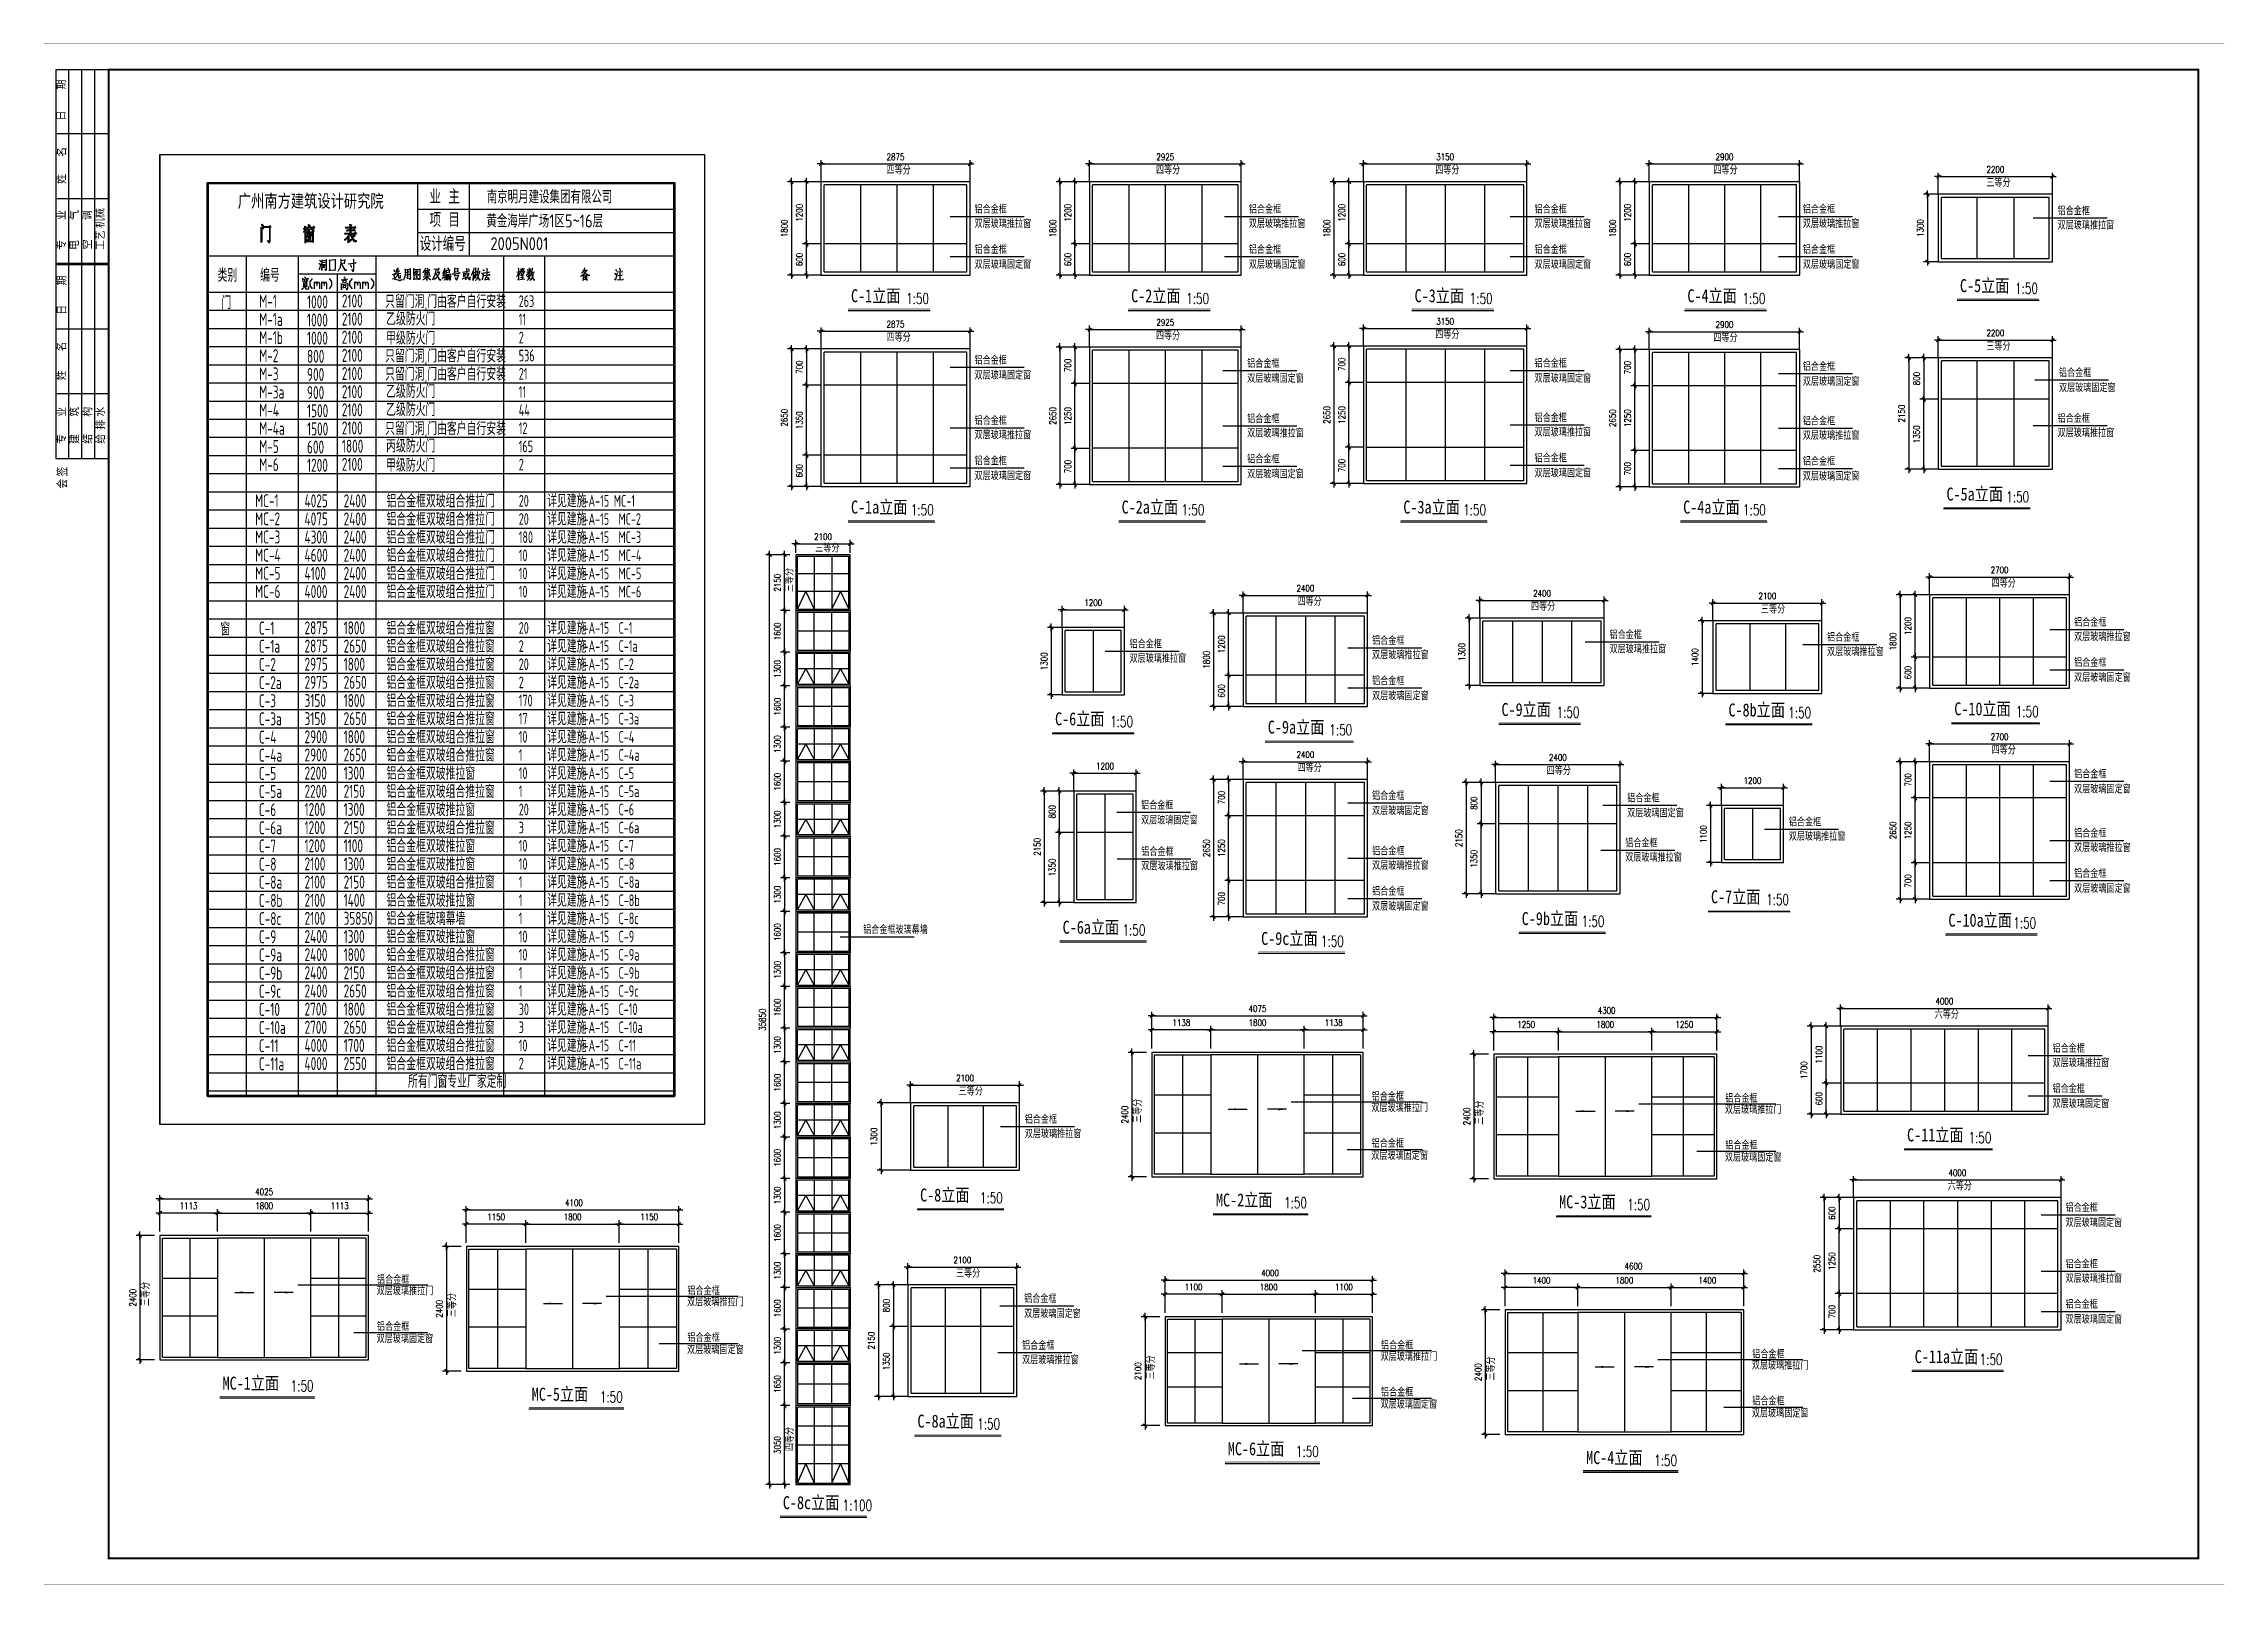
# Model space of a CAD drawing. Extents: x -357449 to -117302, y 127569 to 244935.
# Drawn here: x -351355 to -309301, y 127569 to 157273 of the extents above; entities that cross this region are included whole.
import ezdxf
from ezdxf.enums import TextEntityAlignment as Align

# ---------------------------------------------------------------- set-up
doc = ezdxf.new("R2010")
doc.units = 0
doc.header["$MEASUREMENT"] = 0
doc.layers.get('0').update_dxf_attribs({"linetype": 'CONTINUOUS'})
doc.layers.get('DEFPOINTS').update_dxf_attribs({"linetype": 'CONTINUOUS'})
for name, color, linetype in [('14', 7, 'CONTINUOUS'), ('JAJU', 8, 'CONTINUOUS'), ('LAYER3', 8, 'CONTINUOUS'), ('PD42', 11, 'CONTINUOUS'), ('PUB_TEXT', 7, 'CONTINUOUS'), ('WIN', 4, 'CONTINUOUS'), ('WINDOWS', 4, 'CONTINUOUS'), ('阳台', 4, 'CONTINUOUS')]:
    doc.layers.add(name, color=color, linetype=linetype)
doc.styles.add('_HZTXT', font='txt.shx', dxfattribs={"bigfont": 'fs.shx'})
doc.styles.add('CHINA', font='SimSun.ttf', dxfattribs={"width": 0.85, "height": 150})
doc.styles.add('DIM_FONT', font='SIMPLEX.shx', dxfattribs={"width": 0.8})
doc.styles.add('FS', font='txt.shx', dxfattribs={"width": 0.66, "height": 150, "bigfont": 'fs.shx'})
doc.styles.add('HZ', font='txt', dxfattribs={"width": 0.75, "oblique": 10, "bigfont": 'hztxt'})
doc.styles.add('ROMAND', font='romanc.shx', dxfattribs={"bigfont": 'bigfont.shx'})
doc.styles.add('ST', font='SimSun.ttf', dxfattribs={"height": 300})
doc.styles.add('TSS', font='tssdeng.shx', dxfattribs={"width": 0.85, "bigfont": 'tssdchn.shx'})
doc.dimstyles.get("Standard").update_dxf_attribs({"dimtxt": 375, "dimasz": 1, "dimexe": 150, "dimexo": 0, "dimgap": 200, "dimtad": 1, "dimdec": 0, "dimzin": 0, "dimdsep": 46, "dimtxsty": 'DIM_FONT', "dimblk1": '_DIMX', "dimblk2": '_DIMX', "dimsah": 1, "dimcen": 200, "dimclrd": 256, "dimclre": 256, "dimclrt": 4, "dimadec": 0, "dimazin": 0, "dimtfac": 1, "dimtdec": 0, "dimtix": 1, "dimtmove": 2, "dimatfit": 3, "dimldrblk": '_DIMX', "dimfxl": 0, "dimtolj": 1, "dimtzin": 0, "dimarcsym": 0})

msp = doc.modelspace()

# ---------------------------------------------------------------- texts
at = {"color": 4, "style": 'ST', "width": 0.75}
msp.add_text('广州南方建筑设计研究院', height=250, dxfattribs=at).set_placement((-347610.62, 154114.86))
at = {"style": 'TSS'}
for s, height, width, p in [('业 主', 275, 0.85, (-343914.24, 154185.74)), ('南京明月建设集团有限公司   ', 250, 0.85, (-342811.12, 154192.83)), ('项 目', 275, 0.85, (-343914.24, 153735.74)), ('黄金海岸广场1区5~16层', 250, 0.85, (-342817.2, 153728.97)), ('设计编号', 275, 0.85, (-344102.78, 153274.76)), ('类别', 250, 0.66, (-348000.72, 152681.19)), ('编号', 250, 0.66, (-347180.88, 152681.19)), ('门', 250, 0.66, (-347927.76, 152152.98)), ('M-1', 250, 0.66, (-347196.34, 152180.79)), ('1000', 250, 0.66, (-346275.95, 152169.88)), ('2100', 250, 0.66, (-345604.04, 152187.41)), ('只留门洞,门由客户自行安装', 250, 0.66, (-344769.8, 152176.11)), ('263', 225, 0.66, (-342192.81, 152195.6)), ('M-1a', 250, 0.66, (-347196.34, 151830.79)), ('1000', 250, 0.66, (-346275.95, 151819.88)), ('2100', 250, 0.66, (-345604.04, 151837.41)), ('乙级防火门', 250, 0.66, (-344750.31, 151841.21)), ('11', 225, 0.66, (-342192.81, 151845.6)), ('M-1b', 250, 0.66, (-347196.34, 151480.79)), ('1000', 250, 0.66, (-346275.95, 151469.88)), ('2100', 250, 0.66, (-345604.04, 151487.41)), ('只留门洞,门由客户自行安装', 250, 0.66, (-344769.8, 151126.11)), ('甲级防火门', 250, 0.66, (-344750.31, 151469.28)), ('2', 225, 0.66, (-342192.81, 151495.6)), ('M-2', 250, 0.66, (-347196.34, 151130.79)), ('M-3', 250, 0.66, (-347196.34, 150780.79)), ('900', 250, 0.66, (-346275.95, 150769.88)), ('800', 250, 0.66, (-346275.95, 151119.88)), ('2100', 250, 0.66, (-345604.04, 151137.41)), ('2100', 250, 0.66, (-345604.04, 150787.41)), ('只留门洞,门由客户自行安装', 250, 0.66, (-344769.8, 150776.11)), ('21', 225, 0.66, (-342192.81, 150795.6)), ('536', 225, 0.66, (-342192.81, 151145.6)), ('M-3a', 250, 0.66, (-347196.34, 150430.79)), ('900', 250, 0.66, (-346275.95, 150419.88)), ('2100', 250, 0.66, (-345604.04, 150437.41)), ('乙级防火门', 250, 0.66, (-344750.31, 150441.21)), ('11', 225, 0.66, (-342192.81, 150445.6)), ('M-4', 250, 0.66, (-347196.34, 150080.79)), ('1500', 250, 0.66, (-346275.95, 150069.88)), ('2100', 250, 0.66, (-345604.04, 150087.41)), ('乙级防火门', 250, 0.66, (-344750.31, 150091.21)), ('44', 225, 0.66, (-342192.81, 150095.6)), ('M-4a', 250, 0.66, (-347196.34, 149730.79)), ('1500', 250, 0.66, (-346275.95, 149719.88)), ('2100', 250, 0.66, (-345604.04, 149737.41)), ('只留门洞,门由客户自行安装', 250, 0.66, (-344769.8, 149726.11)), ('12', 225, 0.66, (-342192.81, 149745.6)), ('M-5', 250, 0.66, (-347196.34, 149380.79)), ('600', 250, 0.66, (-346275.95, 149369.88)), ('1800', 250, 0.66, (-345604.04, 149387.41)), ('丙级防火门', 250, 0.66, (-344750.31, 149391.21)), ('甲级防火门', 250, 0.66, (-344750.31, 149019.28)), ('165', 225, 0.66, (-342192.81, 149395.6)), ('M-6', 250, 0.66, (-347196.34, 149030.79)), ('1200', 250, 0.66, (-346275.95, 149019.88)), ('2100', 250, 0.66, (-345604.04, 149037.41)), ('2', 225, 0.66, (-342192.81, 149045.6)), ('MC-1', 250, 0.66, (-347276.78, 148335.69)), ('4025', 250, 0.66, (-346323.55, 148334.05)), ('2400', 250, 0.66, (-345570.22, 148334.05)), ('铝合金框双玻组合推拉门', 250, 0.66, (-344741.99, 148329.06)), ('20', 225, 0.66, (-342192.81, 148345.6)), ('详见建施', 250, 0.66, (-341644.93, 148332.5)), ('-A-15 MC-1', 225, 0.66, (-340943.53, 148345.49)), ('MC-2', 250, 0.66, (-347276.78, 147985.69)), ('4075', 250, 0.66, (-346323.55, 147984.05)), ('2400', 250, 0.66, (-345570.22, 147984.05)), ('铝合金框双玻组合推拉门', 250, 0.66, (-344741.99, 147979.06)), ('20', 225, 0.66, (-342192.81, 147995.6)), ('详见建施', 250, 0.66, (-341644.93, 147982.5)), ('-A-15  MC-2', 225, 0.66, (-340943.53, 147995.49)), ('MC-3', 250, 0.66, (-347276.78, 147635.69)), ('4300', 250, 0.66, (-346323.55, 147634.05)), ('2400', 250, 0.66, (-345570.22, 147634.05)), ('铝合金框双玻组合推拉门', 250, 0.66, (-344741.99, 147629.06)), ('180', 225, 0.66, (-342192.81, 147645.6)), ('详见建施', 250, 0.66, (-341644.93, 147632.5)), ('-A-15  MC-3', 225, 0.66, (-340943.53, 147645.49)), ('MC-4', 250, 0.66, (-347276.78, 147285.69)), ('4600', 250, 0.66, (-346323.55, 147284.05)), ('2400', 250, 0.66, (-345570.22, 147284.05)), ('铝合金框双玻组合推拉门', 250, 0.66, (-344741.99, 147279.06)), ('铝合金框双玻组合推拉门', 250, 0.66, (-344741.99, 146929.06)), ('10', 225, 0.66, (-342192.81, 147295.6)), ('详见建施', 250, 0.66, (-341644.93, 147282.5)), ('详见建施', 250, 0.66, (-341644.93, 146932.5)), ('-A-15  MC-4', 225, 0.66, (-340943.53, 147295.49)), ('MC-5', 250, 0.66, (-347276.78, 146935.69)), ('MC-6', 250, 0.66, (-347276.78, 146585.69)), ('4100', 250, 0.66, (-346323.55, 146934.05)), ('4000', 250, 0.66, (-346323.55, 146584.05)), ('2400', 250, 0.66, (-345570.22, 146934.05)), ('2400', 250, 0.66, (-345570.22, 146584.05)), ('铝合金框双玻组合推拉门', 250, 0.66, (-344741.99, 146579.06)), ('10', 225, 0.66, (-342192.81, 146945.6)), ('10', 225, 0.66, (-342192.81, 146595.6)), ('详见建施', 250, 0.66, (-341644.93, 146582.5)), ('-A-15  MC-5', 225, 0.66, (-340943.53, 146945.49)), ('-A-15  MC-6', 225, 0.66, (-340943.53, 146595.49)), ('窗', 250, 0.66, (-347946.39, 145861.59)), ('C-1', 250, 0.66, (-347204.48, 145878.91)), ('2875', 250, 0.66, (-346323.55, 145884.05)), ('1800', 250, 0.66, (-345570.22, 145884.05)), ('铝合金框双玻组合推拉窗', 250, 0.66, (-344741.99, 145879.06)), ('20', 225, 0.66, (-342192.81, 145895.6)), ('详见建施', 250, 0.66, (-341644.93, 145882.5)), ('-A-15  C-1', 225, 0.66, (-340943.53, 145895.49)), ('C-1a', 250, 0.66, (-347204.48, 145528.91)), ('2875', 250, 0.66, (-346323.55, 145534.05)), ('2650', 250, 0.66, (-345570.22, 145534.05)), ('铝合金框双玻组合推拉窗', 250, 0.66, (-344741.99, 145529.06)), ('2', 225, 0.66, (-342192.81, 145545.6)), ('详见建施', 250, 0.66, (-341644.93, 145532.5)), ('-A-15  C-1a', 225, 0.66, (-340943.53, 145545.49)), ('C-2', 250, 0.66, (-347204.48, 145178.91)), ('2975', 250, 0.66, (-346323.55, 145184.05)), ('1800', 250, 0.66, (-345570.22, 145184.05)), ('铝合金框双玻组合推拉窗', 250, 0.66, (-344741.99, 145179.06)), ('铝合金框双玻组合推拉窗', 250, 0.66, (-344741.99, 144829.06)), ('20', 225, 0.66, (-342192.81, 145195.6)), ('详见建施', 250, 0.66, (-341644.93, 145182.5)), ('详见建施', 250, 0.66, (-341644.93, 144832.5)), ('-A-15  C-2', 225, 0.66, (-340943.53, 145195.49)), ('C-2a', 250, 0.66, (-347204.48, 144828.91)), ('C-3', 250, 0.66, (-347204.48, 144478.91)), ('2975', 250, 0.66, (-346323.55, 144834.05)), ('3150', 250, 0.66, (-346323.55, 144484.05)), ('1800', 250, 0.66, (-345570.22, 144484.05)), ('2650', 250, 0.66, (-345570.22, 144834.05)), ('铝合金框双玻组合推拉窗', 250, 0.66, (-344741.99, 144479.06)), ('170', 225, 0.66, (-342192.81, 144495.6)), ('2', 225, 0.66, (-342192.81, 144845.6)), ('详见建施', 250, 0.66, (-341644.93, 144482.5)), ('-A-15  C-2a', 225, 0.66, (-340943.53, 144845.49)), ('-A-15  C-3', 225, 0.66, (-340943.53, 144495.49)), ('C-3a', 250, 0.66, (-347204.48, 144128.91)), ('3150', 250, 0.66, (-346323.55, 144134.05)), ('2650', 250, 0.66, (-345570.22, 144134.05)), ('铝合金框双玻组合推拉窗', 250, 0.66, (-344741.99, 144129.06)), ('17', 225, 0.66, (-342192.81, 144145.6)), ('详见建施', 250, 0.66, (-341644.93, 144132.5)), ('-A-15  C-3a', 225, 0.66, (-340943.53, 144145.49)), ('C-4', 250, 0.66, (-347204.48, 143778.91)), ('2900', 250, 0.66, (-346323.55, 143784.05)), ('1800', 250, 0.66, (-345570.22, 143784.05)), ('铝合金框双玻组合推拉窗', 250, 0.66, (-344741.99, 143779.06)), ('10', 225, 0.66, (-342192.81, 143795.6)), ('详见建施', 250, 0.66, (-341644.93, 143782.5)), ('-A-15  C-4', 225, 0.66, (-340943.53, 143795.49)), ('C-4a', 250, 0.66, (-347204.48, 143428.91)), ('2900', 250, 0.66, (-346323.55, 143434.05)), ('2650', 250, 0.66, (-345570.22, 143434.05)), ('铝合金框双玻组合推拉窗', 250, 0.66, (-344741.99, 143429.06)), ('1', 225, 0.66, (-342192.81, 143445.6)), ('详见建施', 250, 0.66, (-341644.93, 143432.5)), ('-A-15  C-4a', 225, 0.66, (-340943.53, 143445.49)), ('C-5', 250, 0.66, (-347204.48, 143078.91)), ('2200', 250, 0.66, (-346323.55, 143084.05)), ('2200', 250, 0.66, (-346323.55, 142734.05)), ('1300', 250, 0.66, (-345570.22, 143084.05)), ('2150', 250, 0.66, (-345570.22, 142734.05)), ('铝合金框双玻推拉窗', 250, 0.66, (-344741.99, 143079.06)), ('铝合金框双玻组合推拉窗', 250, 0.66, (-344741.99, 142729.06)), ('10', 225, 0.66, (-342192.81, 143095.6)), ('详见建施', 250, 0.66, (-341644.93, 143082.5)), ('详见建施', 250, 0.66, (-341644.93, 142732.5)), ('-A-15  C-5', 225, 0.66, (-340943.53, 143095.49)), ('C-5a', 250, 0.66, (-347204.48, 142728.91)), ('C-6', 250, 0.66, (-347204.48, 142378.91)), ('1200', 250, 0.66, (-346323.55, 142384.05)), ('1300', 250, 0.66, (-345570.22, 142384.05)), ('铝合金框双玻推拉窗', 250, 0.66, (-344741.99, 142379.06)), ('1', 225, 0.66, (-342192.81, 142745.6)), ('20', 225, 0.66, (-342192.81, 142395.6)), ('详见建施', 250, 0.66, (-341644.93, 142382.5)), ('-A-15  C-5a', 225, 0.66, (-340943.53, 142745.49)), ('-A-15  C-6', 225, 0.66, (-340943.53, 142395.49)), ('C-6a', 250, 0.66, (-347204.48, 142028.91)), ('1200', 250, 0.66, (-346323.55, 142034.05)), ('2150', 250, 0.66, (-345570.22, 142034.05)), ('铝合金框双玻组合推拉窗', 250, 0.66, (-344741.99, 142029.06)), ('3', 225, 0.66, (-342192.81, 142045.6)), ('详见建施', 250, 0.66, (-341644.93, 142032.5)), ('-A-15  C-6a', 225, 0.66, (-340943.53, 142045.49)), ('C-7', 250, 0.66, (-347204.48, 141678.91)), ('1200', 250, 0.66, (-346323.55, 141684.05)), ('1100', 250, 0.66, (-345570.22, 141684.05)), ('铝合金框双玻推拉窗', 250, 0.66, (-344741.99, 141679.06)), ('10', 225, 0.66, (-342192.81, 141695.6)), ('详见建施', 250, 0.66, (-341644.93, 141682.5)), ('-A-15  C-7', 225, 0.66, (-340943.53, 141695.49)), ('C-8', 250, 0.66, (-347204.48, 141328.91)), ('2100', 250, 0.66, (-346323.55, 141334.05)), ('1300', 250, 0.66, (-345570.22, 141334.05)), ('铝合金框双玻推拉窗', 250, 0.66, (-344741.99, 141329.06)), ('10', 225, 0.66, (-342192.81, 141345.6)), ('详见建施', 250, 0.66, (-341644.93, 141332.5)), ('-A-15  C-8', 225, 0.66, (-340943.53, 141345.49)), ('C-8a', 250, 0.66, (-347204.48, 140978.91)), ('2100', 250, 0.66, (-346323.55, 140984.05)), ('2100', 250, 0.66, (-346323.55, 140634.05)), ('1400', 250, 0.66, (-345570.22, 140634.05)), ('2150', 250, 0.66, (-345570.22, 140984.05)), ('铝合金框双玻组合推拉窗', 250, 0.66, (-344741.99, 140979.06)), ('铝合金框双玻推拉窗', 250, 0.66, (-344741.99, 140629.06)), ('1', 225, 0.66, (-342192.81, 140995.6)), ('详见建施', 250, 0.66, (-341644.93, 140982.5)), ('详见建施', 250, 0.66, (-341644.93, 140632.5)), ('-A-15  C-8a', 225, 0.66, (-340943.53, 140995.49)), ('C-8b', 250, 0.66, (-347204.48, 140628.91)), ('C-8c', 250, 0.66, (-347204.48, 140278.91)), ('2100', 250, 0.66, (-346323.55, 140284.05)), ('35850', 250, 0.66, (-345570.22, 140284.05)), ('铝合金框玻璃幕墙', 250, 0.66, (-344741.99, 140279.06)), ('1', 225, 0.66, (-342192.81, 140645.6)), ('1', 225, 0.66, (-342192.81, 140295.6)), ('详见建施', 250, 0.66, (-341644.93, 140282.5)), ('-A-15  C-8b', 225, 0.66, (-340943.53, 140645.49)), ('-A-15  C-8c', 225, 0.66, (-340943.53, 140295.49)), ('C-9', 250, 0.66, (-347204.48, 139928.91)), ('2400', 250, 0.66, (-346323.55, 139934.05)), ('1300', 250, 0.66, (-345570.22, 139934.05)), ('铝合金框双玻推拉窗', 250, 0.66, (-344741.99, 139929.06)), ('10', 225, 0.66, (-342192.81, 139945.6)), ('详见建施', 250, 0.66, (-341644.93, 139932.5)), ('-A-15  C-9', 225, 0.66, (-340943.53, 139945.49)), ('C-9a', 250, 0.66, (-347204.48, 139578.91)), ('2400', 250, 0.66, (-346323.55, 139584.05)), ('1800', 250, 0.66, (-345570.22, 139584.05)), ('铝合金框双玻组合推拉窗', 250, 0.66, (-344741.99, 139579.06)), ('10', 225, 0.66, (-342192.81, 139595.6)), ('详见建施', 250, 0.66, (-341644.93, 139582.5)), ('-A-15  C-9a', 225, 0.66, (-340943.53, 139595.49)), ('C-9b', 250, 0.66, (-347204.48, 139228.91)), ('2400', 250, 0.66, (-346323.55, 139234.05)), ('2150', 250, 0.66, (-345570.22, 139234.05)), ('铝合金框双玻组合推拉窗', 250, 0.66, (-344741.99, 139229.06)), ('1', 225, 0.66, (-342192.81, 139245.6)), ('详见建施', 250, 0.66, (-341644.93, 139232.5)), ('-A-15  C-9b', 225, 0.66, (-340943.53, 139245.49)), ('C-9c', 250, 0.66, (-347204.48, 138878.91)), ('C-10', 250, 0.66, (-347204.48, 138528.91)), ('2400', 250, 0.66, (-346323.55, 138884.05)), ('2700', 250, 0.66, (-346323.55, 138534.05)), ('1800', 250, 0.66, (-345570.22, 138534.05)), ('2650', 250, 0.66, (-345570.22, 138884.05)), ('铝合金框双玻组合推拉窗', 250, 0.66, (-344741.99, 138879.06)), ('铝合金框双玻组合推拉窗', 250, 0.66, (-344741.99, 138529.06)), ('1', 225, 0.66, (-342192.81, 138895.6)), ('详见建施', 250, 0.66, (-341644.93, 138882.5)), ('详见建施', 250, 0.66, (-341644.93, 138532.5)), ('-A-15  C-9c', 225, 0.66, (-340943.53, 138895.49)), ('C-10a', 250, 0.66, (-347204.48, 138178.91)), ('2700', 250, 0.66, (-346323.55, 138184.05)), ('2650', 250, 0.66, (-345570.22, 138184.05)), ('铝合金框双玻组合推拉窗', 250, 0.66, (-344741.99, 138179.06)), ('30', 225, 0.66, (-342192.81, 138545.6)), ('3', 225, 0.66, (-342192.81, 138195.6)), ('详见建施', 250, 0.66, (-341644.93, 138182.5)), ('-A-15  C-10', 225, 0.66, (-340943.53, 138545.49)), ('-A-15  C-10a', 225, 0.66, (-340943.53, 138195.49)), ('C-11', 250, 0.66, (-347204.48, 137828.91)), ('4000', 250, 0.66, (-346323.55, 137834.05)), ('1700', 250, 0.66, (-345570.22, 137834.05)), ('铝合金框双玻组合推拉窗', 250, 0.66, (-344741.99, 137829.06)), ('10', 225, 0.66, (-342192.81, 137845.6)), ('详见建施', 250, 0.66, (-341644.93, 137832.5)), ('-A-15  C-11', 225, 0.66, (-340943.53, 137845.49)), ('C-11a', 250, 0.66, (-347204.48, 137478.91)), ('4000', 250, 0.66, (-346323.55, 137484.05)), ('2550', 250, 0.66, (-345570.22, 137484.05)), ('铝合金框双玻组合推拉窗', 250, 0.66, (-344741.99, 137479.06)), ('2', 225, 0.66, (-342192.81, 137495.6)), ('详见建施', 250, 0.66, (-341644.93, 137482.5)), ('-A-15  C-11a', 225, 0.66, (-340943.53, 137495.49))]:
    msp.add_text(s, height=height, dxfattribs=dict(at, width=width)).set_placement(p)
at = {"style": 'TSS', "width": 0.85}
msp.add_text('2005N001', height=250, dxfattribs=at).set_placement((-342180.71, 153416.43), align=Align.MIDDLE)
at = {"layer": 'PUB_TEXT'}
for s, height, style, width, p in [('四等分', 150, '_HZTXT', 0.8, (-335101.7, 154754.18)), ('四等分', 150, '_HZTXT', 0.8, (-329906.08, 154754.18)), ('四等分', 150, '_HZTXT', 0.8, (-324519.96, 154754.18)), ('四等分', 150, '_HZTXT', 0.8, (-319156.31, 154754.18)), ('三等分', 150, '_HZTXT', 0.8, (-313892.33, 154511.44)), ('铝合金框', 150, '_HZTXT', 0.8, (-333404.03, 153997.54)), ('铝合金框', 150, '_HZTXT', 0.8, (-328114.55, 153997.54)), ('铝合金框', 150, '_HZTXT', 0.8, (-322605.03, 153997.54)), ('铝合金框', 150, '_HZTXT', 0.8, (-317431.29, 153997.54)), ('铝合金框', 150, '_HZTXT', 0.8, (-312517.84, 153967.09)), ('双层玻璃推拉窗', 150, '_HZTXT', 0.8, (-333404.03, 153721.53)), ('双层玻璃推拉窗', 150, '_HZTXT', 0.8, (-328114.55, 153721.53)), ('双层玻璃推拉窗', 150, '_HZTXT', 0.8, (-322605.03, 153721.53)), ('双层玻璃推拉窗', 150, '_HZTXT', 0.8, (-317431.29, 153721.53)), ('双层玻璃推拉窗', 150, '_HZTXT', 0.8, (-312517.84, 153691.07)), ('铝合金框', 150, '_HZTXT', 0.8, (-333404.03, 153221.67)), ('双层玻璃固定窗', 150, '_HZTXT', 0.8, (-333404.03, 152934.04)), ('铝合金框', 150, '_HZTXT', 0.8, (-328114.55, 153221.67)), ('双层玻璃固定窗', 150, '_HZTXT', 0.8, (-328114.55, 152934.04)), ('铝合金框', 150, '_HZTXT', 0.8, (-322605.03, 153221.67)), ('双层玻璃固定窗', 150, '_HZTXT', 0.8, (-322605.03, 152934.04)), ('铝合金框', 150, '_HZTXT', 0.8, (-317431.29, 153221.67)), ('双层玻璃固定窗', 150, '_HZTXT', 0.8, (-317431.29, 152934.04)), ('C-5立面', 250, 'CHINA', 0.8, (-314400.62, 152482.59)), ('1:50', 210, 'ROMAND', 0.7, (-313338.02, 152449.03)), ('C-1立面', 250, 'CHINA', 0.8, (-335785.89, 152287.37)), ('1:50', 210, 'ROMAND', 0.7, (-334723.28, 152253.81)), ('C-2立面', 250, 'CHINA', 0.8, (-330384, 152287.37)), ('1:50', 210, 'ROMAND', 0.7, (-329321.4, 152253.81)), ('C-3立面', 250, 'CHINA', 0.8, (-324917.41, 152287.37)), ('1:50', 210, 'ROMAND', 0.7, (-323854.81, 152253.81)), ('C-4立面', 250, 'CHINA', 0.8, (-319657.02, 152287.37)), ('1:50', 210, 'ROMAND', 0.7, (-318594.41, 152253.81)), ('四等分', 150, '_HZTXT', 0.8, (-335101.7, 151529.7)), ('四等分', 150, '_HZTXT', 0.8, (-329906.08, 151564.19)), ('四等分', 150, '_HZTXT', 0.8, (-324519.96, 151583.43)), ('四等分', 150, '_HZTXT', 0.8, (-319156.31, 151521.17)), ('三等分', 150, '_HZTXT', 0.8, (-313892.33, 151359.74)), ('铝合金框', 150, '_HZTXT', 0.8, (-333404.03, 151087.11)), ('铝合金框', 150, '_HZTXT', 0.8, (-328146.61, 151023.86)), ('铝合金框', 150, '_HZTXT', 0.8, (-322605.03, 151027.08)), ('铝合金框', 150, '_HZTXT', 0.8, (-317431.29, 150965.29)), ('铝合金框', 150, '_HZTXT', 0.8, (-312491.21, 150846.01)), ('双层玻璃固定窗', 150, '_HZTXT', 0.8, (-333404.03, 150799.48)), ('双层玻璃固定窗', 150, '_HZTXT', 0.8, (-328146.61, 150736.23)), ('双层玻璃固定窗', 150, '_HZTXT', 0.8, (-322605.03, 150739.45)), ('双层玻璃固定窗', 150, '_HZTXT', 0.8, (-317431.29, 150677.66)), ('双层玻璃固定窗', 150, '_HZTXT', 0.8, (-312491.21, 150558.38)), ('铝合金框', 150, '_HZTXT', 0.8, (-322605.03, 149976.79)), ('铝合金框', 150, '_HZTXT', 0.8, (-333404.03, 149923.06)), ('双层玻璃推拉窗', 150, '_HZTXT', 0.8, (-333404.03, 149647.05)), ('铝合金框', 150, '_HZTXT', 0.8, (-328146.61, 149957.55)), ('双层玻璃推拉窗', 150, '_HZTXT', 0.8, (-328146.61, 149681.54)), ('双层玻璃推拉窗', 150, '_HZTXT', 0.8, (-322605.03, 149700.78)), ('铝合金框', 150, '_HZTXT', 0.8, (-317431.29, 149914.53)), ('双层玻璃推拉窗', 150, '_HZTXT', 0.8, (-317431.29, 149638.52)), ('铝合金框', 150, '_HZTXT', 0.8, (-312517.84, 149965.39)), ('双层玻璃推拉窗', 150, '_HZTXT', 0.8, (-312517.84, 149689.37)), ('铝合金框', 150, '_HZTXT', 0.8, (-333404.03, 149147.19)), ('铝合金框', 150, '_HZTXT', 0.8, (-328146.61, 149181.68)), ('铝合金框', 150, '_HZTXT', 0.8, (-322605.03, 149200.92)), ('铝合金框', 150, '_HZTXT', 0.8, (-317431.29, 149138.67)), ('双层玻璃固定窗', 150, '_HZTXT', 0.8, (-333404.03, 148859.56)), ('双层玻璃固定窗', 150, '_HZTXT', 0.8, (-328146.61, 148894.05)), ('双层玻璃固定窗', 150, '_HZTXT', 0.8, (-322605.03, 148913.29)), ('双层玻璃固定窗', 150, '_HZTXT', 0.8, (-317431.29, 148851.04)), ('C-1a立面', 250, 'CHINA', 0.8, (-335785.89, 148212.89)), ('C-2a立面', 250, 'CHINA', 0.8, (-330566.89, 148212.89)), ('C-3a立面', 250, 'CHINA', 0.8, (-325134.4, 148212.89)), ('C-4a立面', 250, 'CHINA', 0.8, (-319737.79, 148212.89)), ('C-5a立面', 250, 'CHINA', 0.8, (-314660.32, 148464.55)), ('1:50', 210, 'ROMAND', 0.7, (-313506.74, 148430.99)), ('1:50', 210, 'ROMAND', 0.7, (-334632.31, 148179.33)), ('1:50', 210, 'ROMAND', 0.7, (-329413.31, 148179.33)), ('1:50', 210, 'ROMAND', 0.7, (-323980.82, 148179.33)), ('1:50', 210, 'ROMAND', 0.7, (-318584.21, 148179.33)), ('三等分', 150, '_HZTXT', 0.8, (-336475.62, 147466.28)), ('四等分', 150, '_HZTXT', 0.8, (-313791.44, 146790.33)), ('四等分', 150, '_HZTXT', 0.8, (-327175.65, 146437.88)), ('四等分', 150, '_HZTXT', 0.8, (-322673.28, 146339.64)), ('三等分', 150, '_HZTXT', 0.8, (-318238.42, 146288.89)), ('铝合金框', 150, '_HZTXT', 0.8, (-321158.55, 145795.28)), ('铝合金框', 150, '_HZTXT', 0.8, (-312200.17, 146033.69)), ('铝合金框', 150, '_HZTXT', 0.8, (-330413.76, 145615.21)), ('铝合金框', 150, '_HZTXT', 0.8, (-325737.58, 145681.24)), ('双层玻璃推拉窗', 150, '_HZTXT', 0.8, (-325737.58, 145405.23)), ('双层玻璃推拉窗', 150, '_HZTXT', 0.8, (-321158.55, 145519.27)), ('铝合金框', 150, '_HZTXT', 0.8, (-316963.93, 145744.54)), ('双层玻璃推拉窗', 150, '_HZTXT', 0.8, (-316963.93, 145468.52)), ('双层玻璃推拉窗', 150, '_HZTXT', 0.8, (-312200.17, 145757.68)), ('双层玻璃推拉窗', 150, '_HZTXT', 0.8, (-330413.76, 145339.2)), ('铝合金框', 150, '_HZTXT', 0.8, (-312200.17, 145257.82)), ('双层玻璃固定窗', 150, '_HZTXT', 0.8, (-312200.17, 144970.19)), ('铝合金框', 150, '_HZTXT', 0.8, (-325737.58, 144905.37)), ('双层玻璃固定窗', 150, '_HZTXT', 0.8, (-325737.58, 144617.74)), ('C-6立面', 250, 'CHINA', 0.8, (-331851.11, 144130.71)), ('1:50', 210, 'ROMAND', 0.7, (-330788.51, 144097.15)), ('C-9a立面', 250, 'CHINA', 0.8, (-327747.13, 143971.07)), ('C-9立面', 250, 'CHINA', 0.8, (-323241.34, 144310.78)), ('1:50', 210, 'ROMAND', 0.7, (-322178.73, 144277.22)), ('C-8b立面', 250, 'CHINA', 0.8, (-318864.72, 144301.55)), ('1:50', 210, 'ROMAND', 0.7, (-317711.14, 144268)), ('C-10立面', 250, 'CHINA', 0.8, (-314509.71, 144323.53)), ('1:50', 210, 'ROMAND', 0.7, (-313324.13, 144289.97)), ('1:50', 210, 'ROMAND', 0.7, (-326561.54, 143937.51)), ('四等分', 150, '_HZTXT', 0.8, (-313791.44, 143573.31)), ('四等分', 150, '_HZTXT', 0.8, (-327175.65, 143230.21)), ('四等分', 150, '_HZTXT', 0.8, (-322370.05, 143174.62)), ('铝合金框', 150, '_HZTXT', 0.8, (-312200.17, 143107.27)), ('双层玻璃固定窗', 150, '_HZTXT', 0.8, (-312200.17, 142819.64)), ('铝合金框', 150, '_HZTXT', 0.8, (-330193.16, 142507.97)), ('铝合金框', 150, '_HZTXT', 0.8, (-325737.58, 142691.04)), ('双层玻璃固定窗', 150, '_HZTXT', 0.8, (-325737.58, 142403.41)), ('铝合金框', 150, '_HZTXT', 0.8, (-320817.3, 142646.32)), ('双层玻璃固定窗', 150, '_HZTXT', 0.8, (-330193.16, 142220.34)), ('双层玻璃固定窗', 150, '_HZTXT', 0.8, (-320817.3, 142358.69)), ('铝合金框', 150, '_HZTXT', 0.8, (-317701.44, 142184.31)), ('铝合金框', 150, '_HZTXT', 0.8, (-330187.61, 141613.51)), ('铝合金框', 150, '_HZTXT', 0.8, (-325737.58, 141623.57)), ('铝合金框', 150, '_HZTXT', 0.8, (-320855.32, 141780.27)), ('双层玻璃推拉窗', 150, '_HZTXT', 0.8, (-317701.44, 141908.29)), ('铝合金框', 150, '_HZTXT', 0.8, (-312200.17, 141966.67)), ('双层玻璃推拉窗', 150, '_HZTXT', 0.8, (-312200.17, 141690.66)), ('双层玻璃推拉窗', 150, '_HZTXT', 0.8, (-330187.61, 141337.49)), ('双层玻璃推拉窗', 150, '_HZTXT', 0.8, (-325737.58, 141347.56)), ('双层玻璃推拉窗', 150, '_HZTXT', 0.8, (-320855.32, 141504.25)), ('铝合金框', 150, '_HZTXT', 0.8, (-312200.17, 141190.81)), ('铝合金框', 150, '_HZTXT', 0.8, (-325737.58, 140847.71)), ('C-7立面', 250, 'CHINA', 0.8, (-319201.71, 140699.81)), ('双层玻璃固定窗', 150, '_HZTXT', 0.8, (-312200.17, 140903.18)), ('双层玻璃固定窗', 150, '_HZTXT', 0.8, (-325737.58, 140560.08)), ('C-9b立面', 250, 'CHINA', 0.8, (-322850.93, 140279.43)), ('1:50', 210, 'ROMAND', 0.7, (-318139.11, 140666.25)), ('C-10a立面', 250, 'CHINA', 0.8, (-314623.81, 140249.04)), ('铝合金框玻璃幕墙', 150, '_HZTXT', 0.8, (-335551.88, 140110.55)), ('C-6a立面', 250, 'CHINA', 0.8, (-331704.62, 140112.67)), ('1:50', 210, 'ROMAND', 0.7, (-330551.04, 140079.11)), ('C-9c立面', 250, 'CHINA', 0.8, (-327876.61, 139896.59)), ('1:50', 210, 'ROMAND', 0.7, (-326723.03, 139863.03)), ('1:50', 210, 'ROMAND', 0.7, (-321697.35, 140245.87)), ('1:50', 210, 'ROMAND', 0.7, (-313371.82, 140215.48)), ('六等分', 150, '_HZTXT', 0.8, (-314887.94, 138475.83)), ('铝合金框', 150, '_HZTXT', 0.8, (-312615.68, 137819.19)), ('双层玻璃推拉窗', 150, '_HZTXT', 0.8, (-312615.68, 137543.18)), ('三等分', 150, '_HZTXT', 0.8, (-333710.01, 136995.53)), ('铝合金框', 150, '_HZTXT', 0.8, (-312615.68, 137043.32)), ('双层玻璃推拉门', 150, '_HZTXT', 0.8, (-325752.09, 136677.18)), ('铝合金框', 150, '_HZTXT', 0.8, (-325745.34, 136892.5)), ('双层玻璃推拉门', 150, '_HZTXT', 0.8, (-318934.12, 136641.54)), ('铝合金框', 150, '_HZTXT', 0.8, (-318927.37, 136856.86)), ('双层玻璃固定窗', 150, '_HZTXT', 0.8, (-312615.68, 136755.69)), ('铝合金框', 150, '_HZTXT', 0.8, (-332435.52, 136451.17)), ('双层玻璃推拉窗', 150, '_HZTXT', 0.8, (-332435.52, 136175.16)), ('C-11立面', 250, 'CHINA', 0.8, (-315421.31, 136109.03)), ('1:50', 210, 'ROMAND', 0.7, (-314235.73, 136075.47)), ('双层玻璃固定窗', 150, '_HZTXT', 0.8, (-325752.09, 135754.82)), ('铝合金框', 150, '_HZTXT', 0.8, (-325745.34, 135988.5)), ('双层玻璃固定窗', 150, '_HZTXT', 0.8, (-318934.12, 135719.18)), ('铝合金框', 150, '_HZTXT', 0.8, (-318927.37, 135952.86)), ('C-8立面', 250, 'CHINA', 0.8, (-334453.49, 134950.33)), ('1:50', 210, 'ROMAND', 0.7, (-333299.91, 134916.77)), ('MC-2立面', 250, 'CHINA', 0.8, (-328747.76, 134854.35)), ('1:50', 210, 'ROMAND', 0.7, (-327434.29, 134820.79)), ('MC-3立面', 250, 'CHINA', 0.8, (-322129.79, 134818.7)), ('1:50', 210, 'ROMAND', 0.7, (-320816.31, 134785.14)), ('六等分', 150, '_HZTXT', 0.8, (-314637.51, 135168.08)), ('铝合金框', 150, '_HZTXT', 0.8, (-312365.26, 134749.76)), ('双层玻璃固定窗', 150, '_HZTXT', 0.8, (-312365.26, 134462.13)), ('铝合金框', 150, '_HZTXT', 0.8, (-312365.26, 133661.44)), ('双层玻璃推拉门', 150, '_HZTXT', 0.8, (-344933.59, 133146.16)), ('铝合金框', 150, '_HZTXT', 0.8, (-344926.84, 133361.48)), ('铝合金框', 150, '_HZTXT', 0.8, (-338940.14, 133148.42)), ('三等分', 150, '_HZTXT', 0.8, (-333761.19, 133486.41)), ('双层玻璃推拉窗', 150, '_HZTXT', 0.8, (-312365.26, 133385.43)), ('双层玻璃推拉门', 150, '_HZTXT', 0.8, (-338946.89, 132933.1)), ('铝合金框', 150, '_HZTXT', 0.8, (-332447.53, 132994.53)), ('铝合金框', 150, '_HZTXT', 0.8, (-312365.26, 132885.58)), ('铝合金框', 150, '_HZTXT', 0.8, (-344926.84, 132457.48)), ('双层玻璃固定窗', 150, '_HZTXT', 0.8, (-332447.53, 132706.9)), ('双层玻璃固定窗', 150, '_HZTXT', 0.8, (-312365.26, 132597.95)), ('双层玻璃固定窗', 150, '_HZTXT', 0.8, (-344933.59, 132223.8)), ('双层玻璃固定窗', 150, '_HZTXT', 0.8, (-338946.89, 132010.74)), ('铝合金框', 150, '_HZTXT', 0.8, (-338940.14, 132244.42)), ('铝合金框', 150, '_HZTXT', 0.8, (-332486.7, 132092.06)), ('铝合金框', 150, '_HZTXT', 0.8, (-325566.36, 132096.4)), ('铝合金框', 150, '_HZTXT', 0.8, (-318407.47, 131925.91)), ('C-11a立面', 250, 'CHINA', 0.8, (-315272.98, 131834.44)), ('双层玻璃推拉窗', 150, '_HZTXT', 0.8, (-332486.7, 131816.05)), ('双层玻璃推拉门', 150, '_HZTXT', 0.8, (-325573.11, 131881.08)), ('双层玻璃推拉门', 150, '_HZTXT', 0.8, (-318414.22, 131710.59)), ('1:50', 210, 'ROMAND', 0.7, (-314020.99, 131800.88)), ('MC-1立面', 250, 'CHINA', 0.8, (-347904.26, 131323.33)), ('1:50', 210, 'ROMAND', 0.7, (-346590.78, 131289.77)), ('MC-5立面', 250, 'CHINA', 0.8, (-341942.56, 131110.27)), ('1:50', 210, 'ROMAND', 0.7, (-340629.09, 131076.71)), ('铝合金框', 150, '_HZTXT', 0.8, (-325566.36, 131192.4)), ('C-8a立面', 250, 'CHINA', 0.8, (-334504.67, 130591.22)), ('双层玻璃固定窗', 150, '_HZTXT', 0.8, (-325573.11, 130958.72)), ('双层玻璃固定窗', 150, '_HZTXT', 0.8, (-318414.22, 130788.23)), ('铝合金框', 150, '_HZTXT', 0.8, (-318407.47, 131021.91)), ('1:50', 210, 'ROMAND', 0.7, (-333351.09, 130557.66)), ('MC-6立面', 250, 'CHINA', 0.8, (-328518.78, 130058.25)), ('1:50', 210, 'ROMAND', 0.7, (-327205.3, 130024.69)), ('MC-4立面', 250, 'CHINA', 0.8, (-321609.89, 129887.76)), ('1:50', 210, 'ROMAND', 0.7, (-320296.42, 129854.2)), ('C-8c立面', 250, 'CHINA', 0.8, (-337099.34, 129019.76)), ('1:100', 210, 'ROMAND', 0.7, (-335945.76, 128986.2))]:
    msp.add_text(s, height=height, dxfattribs=dict(at, style=style, width=width)).set_placement(p)
at = {"layer": 'PUB_TEXT', "style": '_HZTXT', "width": 0.8}
for s, p in [('三等分', (-336897.02, 146697.08)), ('三等分', (-330180.97, 136464.41)), ('三等分', (-323588, 136428.76)), ('三等分', (-349312.47, 132933.39)), ('三等分', (-343400.77, 132720.33)), ('三等分', (-329926.99, 131518.72)), ('三等分', (-323368.1, 131497.82)), ('四等分', (-336892.52, 130136.49))]:
    msp.add_text(s, height=150, rotation=90, dxfattribs=at).set_placement(p)

# ---------------------------------------------------------------- blocks, each defined once
blk = doc.blocks.new('_DIMX')
blk.add_line((-150, 0), (150, 0))
at = {"const_width": 50}
blk.add_lwpolyline([(-70, -70), (70, 70)], dxfattribs=at)
blk = doc.blocks.new('*D1445')
at = {"linetype": 'ByBlock'}
for p, q in [((-346218, 145618), (-346574, 145618)), ((-346499, 145617), (-346499, 143218)), ((-346218, 143218), (-346574, 143218))]:
    blk.add_line(p, q, dxfattribs=at)
at = {"layer": 'DEFPOINTS', "color": 0, "linetype": 'ByBlock'}
for p in [(-346218, 145618), (-346499, 143218), (-346218, 143218)]:
    blk.add_point(p, dxfattribs=at)
at = {"linetype": 'ByBlock', "xscale": 0.5, "yscale": 0.5, "zscale": 0.5}
for p, rotation in [((-346499, 145618), 90), ((-346499, 143218), 270)]:
    blk.add_blockref('_DIMX', p, dxfattribs=dict(at, rotation=rotation))
at = {"color": 4, "linetype": 'ByBlock', "insert": (-346636, 144418), "char_height": 125, "attachment_point": 5, "rotation": 90, "style": 'DIM_FONT'}
blk.add_mtext('\\A1;2400', dxfattribs=at)
blk = doc.blocks.new('*D1394')
at = {"linetype": 'ByBlock'}
for p, q in [((-348151, 150735), (-348151, 151152)), ((-348151, 151077), (-345227, 151077)), ((-345226, 150735), (-345226, 151152))]:
    blk.add_line(p, q, dxfattribs=at)
at = {"layer": 'DEFPOINTS', "color": 0, "linetype": 'ByBlock'}
for p in [(-345226, 151077), (-348151, 150735), (-345226, 150735)]:
    blk.add_point(p, dxfattribs=at)
at = {"linetype": 'ByBlock', "xscale": 0.5, "yscale": 0.5, "zscale": 0.5, "rotation": 180}
blk.add_blockref('_DIMX', (-348151, 151077), dxfattribs=at)
at = {"linetype": 'ByBlock', "xscale": 0.5, "yscale": 0.5, "zscale": 0.5}
blk.add_blockref('_DIMX', (-345226, 151077), dxfattribs=at)
at = {"color": 4, "linetype": 'ByBlock', "insert": (-346689, 151214), "char_height": 125, "attachment_point": 5, "style": 'DIM_FONT'}
blk.add_mtext('\\A1;2925', dxfattribs=at)
blk = doc.blocks.new('*D1358')
at = {"linetype": 'ByBlock'}
for p, q in [((-348151, 153925), (-348151, 154342)), ((-345226, 153925), (-345226, 154342)), ((-348151, 154267), (-345227, 154267))]:
    blk.add_line(p, q, dxfattribs=at)
at = {"layer": 'DEFPOINTS', "color": 0, "linetype": 'ByBlock'}
for p in [(-348151, 153925), (-345226, 154267), (-345226, 153925)]:
    blk.add_point(p, dxfattribs=at)
at = {"linetype": 'ByBlock', "xscale": 0.5, "yscale": 0.5, "zscale": 0.5, "rotation": 180}
blk.add_blockref('_DIMX', (-348151, 154267), dxfattribs=at)
at = {"linetype": 'ByBlock', "xscale": 0.5, "yscale": 0.5, "zscale": 0.5}
blk.add_blockref('_DIMX', (-345226, 154267), dxfattribs=at)
at = {"color": 4, "linetype": 'ByBlock', "insert": (-346689, 154404), "char_height": 125, "attachment_point": 5, "style": 'DIM_FONT'}
blk.add_mtext('\\A1;2925', dxfattribs=at)
blk = doc.blocks.new('*D1440')
at = {"linetype": 'ByBlock'}
for p, q in [((-353022, 145618), (-353378, 145618)), ((-353303, 145617), (-353303, 143218)), ((-353022, 143218), (-353378, 143218))]:
    blk.add_line(p, q, dxfattribs=at)
at = {"layer": 'DEFPOINTS', "color": 0, "linetype": 'ByBlock'}
for p in [(-353022, 145618), (-353303, 143218), (-353022, 143218)]:
    blk.add_point(p, dxfattribs=at)
at = {"linetype": 'ByBlock', "xscale": 0.5, "yscale": 0.5, "zscale": 0.5}
for p, rotation in [((-353303, 145618), 90), ((-353303, 143218), 270)]:
    blk.add_blockref('_DIMX', p, dxfattribs=dict(at, rotation=rotation))
at = {"color": 4, "linetype": 'ByBlock', "insert": (-353440, 144418), "char_height": 125, "attachment_point": 5, "rotation": 90, "style": 'DIM_FONT'}
blk.add_mtext('\\A1;2400', dxfattribs=at)
blk = doc.blocks.new('*D1391')
at = {"linetype": 'ByBlock'}
for p, q in [((-352950, 150001), (-353306, 150001)), ((-353231, 148651), (-353231, 150000)), ((-352950, 148651), (-353306, 148651))]:
    blk.add_line(p, q, dxfattribs=at)
at = {"layer": 'DEFPOINTS', "color": 0, "linetype": 'ByBlock'}
for p in [(-353231, 150001), (-352950, 150001), (-352950, 148651)]:
    blk.add_point(p, dxfattribs=at)
at = {"linetype": 'ByBlock', "xscale": 0.5, "yscale": 0.5, "zscale": 0.5}
for p, rotation in [((-353231, 150001), 90), ((-353231, 148651), 270)]:
    blk.add_blockref('_DIMX', p, dxfattribs=dict(at, rotation=rotation))
at = {"color": 4, "linetype": 'ByBlock', "insert": (-353368, 149326), "char_height": 125, "attachment_point": 5, "rotation": 90, "style": 'DIM_FONT'}
blk.add_mtext('\\A1;1350', dxfattribs=at)
blk = doc.blocks.new('*D1393')
at = {"linetype": 'ByBlock'}
for p, q in [((-352950, 150701), (-353306, 150701)), ((-353231, 150700), (-353231, 150001)), ((-352950, 150001), (-353306, 150001))]:
    blk.add_line(p, q, dxfattribs=at)
at = {"layer": 'DEFPOINTS', "color": 0, "linetype": 'ByBlock'}
for p in [(-352950, 150701), (-353231, 150001), (-352950, 150001)]:
    blk.add_point(p, dxfattribs=at)
at = {"linetype": 'ByBlock', "xscale": 0.5, "yscale": 0.5, "zscale": 0.5}
for p, rotation in [((-353231, 150701), 90), ((-353231, 150001), 270)]:
    blk.add_blockref('_DIMX', p, dxfattribs=dict(at, rotation=rotation))
at = {"color": 4, "linetype": 'ByBlock', "insert": (-353368, 150351), "char_height": 125, "attachment_point": 5, "rotation": 90, "style": 'DIM_FONT'}
blk.add_mtext('\\A1;700', dxfattribs=at)
blk = doc.blocks.new('*D1390')
at = {"linetype": 'ByBlock'}
for p, q in [((-352950, 148651), (-353306, 148651)), ((-353231, 148051), (-353231, 148650)), ((-352950, 148051), (-353306, 148051))]:
    blk.add_line(p, q, dxfattribs=at)
at = {"layer": 'DEFPOINTS', "color": 0, "linetype": 'ByBlock'}
for p in [(-353231, 148651), (-352950, 148651), (-352950, 148051)]:
    blk.add_point(p, dxfattribs=at)
at = {"linetype": 'ByBlock', "xscale": 0.5, "yscale": 0.5, "zscale": 0.5}
for p, rotation in [((-353231, 148651), 90), ((-353231, 148051), 270)]:
    blk.add_blockref('_DIMX', p, dxfattribs=dict(at, rotation=rotation))
at = {"color": 4, "linetype": 'ByBlock', "insert": (-353368, 148351), "char_height": 125, "attachment_point": 5, "rotation": 90, "style": 'DIM_FONT'}
blk.add_mtext('\\A1;600', dxfattribs=at)
blk = doc.blocks.new('*D1389')
at = {"linetype": 'ByBlock'}
for p, q in [((-352950, 150701), (-353595, 150701)), ((-353520, 150700), (-353520, 148051)), ((-352950, 148051), (-353595, 148051))]:
    blk.add_line(p, q, dxfattribs=at)
at = {"layer": 'DEFPOINTS', "color": 0, "linetype": 'ByBlock'}
for p in [(-352950, 150701), (-353520, 148051), (-352950, 148051)]:
    blk.add_point(p, dxfattribs=at)
at = {"linetype": 'ByBlock', "xscale": 0.5, "yscale": 0.5, "zscale": 0.5}
for p, rotation in [((-353520, 150701), 90), ((-353520, 148051), 270)]:
    blk.add_blockref('_DIMX', p, dxfattribs=dict(at, rotation=rotation))
at = {"color": 4, "linetype": 'ByBlock', "insert": (-353657, 149376), "char_height": 125, "attachment_point": 5, "rotation": 90, "style": 'DIM_FONT'}
blk.add_mtext('\\A1;2650', dxfattribs=at)
blk = doc.blocks.new('*D1360')
at = {"linetype": 'ByBlock'}
for p, q in [((-352950, 153925), (-353595, 153925)), ((-353520, 153925), (-353520, 152126)), ((-352950, 152125), (-353595, 152125))]:
    blk.add_line(p, q, dxfattribs=at)
at = {"layer": 'DEFPOINTS', "color": 0, "linetype": 'ByBlock'}
for p in [(-352950, 153925), (-353520, 152125), (-352950, 152125)]:
    blk.add_point(p, dxfattribs=at)
at = {"linetype": 'ByBlock', "xscale": 0.5, "yscale": 0.5, "zscale": 0.5}
for p, rotation in [((-353520, 153925), 90), ((-353520, 152125), 270)]:
    blk.add_blockref('_DIMX', p, dxfattribs=dict(at, rotation=rotation))
at = {"color": 4, "linetype": 'ByBlock', "insert": (-353657, 153025), "char_height": 125, "attachment_point": 5, "rotation": 90, "style": 'DIM_FONT'}
blk.add_mtext('\\A1;1800', dxfattribs=at)
blk = doc.blocks.new('*D1364')
at = {"linetype": 'ByBlock'}
for p, q in [((-352950, 152725), (-353306, 152725)), ((-353231, 152126), (-353231, 152725)), ((-352950, 152125), (-353306, 152125))]:
    blk.add_line(p, q, dxfattribs=at)
at = {"layer": 'DEFPOINTS', "color": 0, "linetype": 'ByBlock'}
for p in [(-353231, 152725), (-352950, 152725), (-352950, 152125)]:
    blk.add_point(p, dxfattribs=at)
at = {"linetype": 'ByBlock', "xscale": 0.5, "yscale": 0.5, "zscale": 0.5}
for p, rotation in [((-353231, 152725), 90), ((-353231, 152125), 270)]:
    blk.add_blockref('_DIMX', p, dxfattribs=dict(at, rotation=rotation))
at = {"color": 4, "linetype": 'ByBlock', "insert": (-353368, 152425), "char_height": 125, "attachment_point": 5, "rotation": 90, "style": 'DIM_FONT'}
blk.add_mtext('\\A1;600', dxfattribs=at)
blk = doc.blocks.new('*D1365')
at = {"linetype": 'ByBlock'}
for p, q in [((-352950, 153925), (-353306, 153925)), ((-353231, 152726), (-353231, 153925)), ((-352950, 152725), (-353306, 152725))]:
    blk.add_line(p, q, dxfattribs=at)
at = {"layer": 'DEFPOINTS', "color": 0, "linetype": 'ByBlock'}
for p in [(-353231, 153925), (-352950, 153925), (-352950, 152725)]:
    blk.add_point(p, dxfattribs=at)
at = {"linetype": 'ByBlock', "xscale": 0.5, "yscale": 0.5, "zscale": 0.5}
for p, rotation in [((-353231, 153925), 90), ((-353231, 152725), 270)]:
    blk.add_blockref('_DIMX', p, dxfattribs=dict(at, rotation=rotation))
at = {"color": 4, "linetype": 'ByBlock', "insert": (-353368, 153325), "char_height": 125, "attachment_point": 5, "rotation": 90, "style": 'DIM_FONT'}
blk.add_mtext('\\A1;1200', dxfattribs=at)
blk = doc.blocks.new('*D1395')
at = {"linetype": 'ByBlock'}
for p, q in [((-348151, 150035), (-348507, 150035)), ((-348432, 148786), (-348432, 150035)), ((-348151, 148785), (-348507, 148785))]:
    blk.add_line(p, q, dxfattribs=at)
at = {"layer": 'DEFPOINTS', "color": 0, "linetype": 'ByBlock'}
for p in [(-348432, 150035), (-348151, 150035), (-348151, 148785)]:
    blk.add_point(p, dxfattribs=at)
at = {"linetype": 'ByBlock', "xscale": 0.5, "yscale": 0.5, "zscale": 0.5}
for p, rotation in [((-348432, 150035), 90), ((-348432, 148785), 270)]:
    blk.add_blockref('_DIMX', p, dxfattribs=dict(at, rotation=rotation))
at = {"color": 4, "linetype": 'ByBlock', "insert": (-348569, 149410), "char_height": 125, "attachment_point": 5, "rotation": 90, "style": 'DIM_FONT'}
blk.add_mtext('\\A1;1250', dxfattribs=at)
blk = doc.blocks.new('*D1397')
at = {"linetype": 'ByBlock'}
for p, q in [((-348151, 150735), (-348796, 150735)), ((-348721, 150735), (-348721, 148086)), ((-348151, 148085), (-348796, 148085))]:
    blk.add_line(p, q, dxfattribs=at)
at = {"layer": 'DEFPOINTS', "color": 0, "linetype": 'ByBlock'}
for p in [(-348151, 150735), (-348721, 148085), (-348151, 148085)]:
    blk.add_point(p, dxfattribs=at)
at = {"linetype": 'ByBlock', "xscale": 0.5, "yscale": 0.5, "zscale": 0.5}
for p, rotation in [((-348721, 150735), 90), ((-348721, 148085), 270)]:
    blk.add_blockref('_DIMX', p, dxfattribs=dict(at, rotation=rotation))
at = {"color": 4, "linetype": 'ByBlock', "insert": (-348858, 149410), "char_height": 125, "attachment_point": 5, "rotation": 90, "style": 'DIM_FONT'}
blk.add_mtext('\\A1;2650', dxfattribs=at)
blk = doc.blocks.new('*D1444')
at = {"linetype": 'ByBlock'}
for p, q in [((-350007, 145692), (-350007, 146126)), ((-350006, 146051), (-348895, 146051)), ((-348894, 145692), (-348894, 146126))]:
    blk.add_line(p, q, dxfattribs=at)
at = {"layer": 'DEFPOINTS', "color": 0, "linetype": 'ByBlock'}
for p in [(-348894, 146051), (-350007, 145692), (-348894, 145692)]:
    blk.add_point(p, dxfattribs=at)
at = {"linetype": 'ByBlock', "xscale": 0.5, "yscale": 0.5, "zscale": 0.5, "rotation": 180}
blk.add_blockref('_DIMX', (-350007, 146051), dxfattribs=at)
at = {"linetype": 'ByBlock', "xscale": 0.5, "yscale": 0.5, "zscale": 0.5}
blk.add_blockref('_DIMX', (-348894, 146051), dxfattribs=at)
at = {"color": 4, "linetype": 'ByBlock', "insert": (-349450, 146189), "char_height": 125, "attachment_point": 5, "style": 'DIM_FONT'}
blk.add_mtext('\\A1;1113', dxfattribs=at)
blk = doc.blocks.new('*D1441')
at = {"linetype": 'ByBlock'}
for p, q in [((-352919, 145692), (-352919, 146398)), ((-348894, 145692), (-348894, 146398)), ((-352919, 146323), (-348895, 146323))]:
    blk.add_line(p, q, dxfattribs=at)
at = {"layer": 'DEFPOINTS', "color": 0, "linetype": 'ByBlock'}
for p in [(-348894, 146323), (-352919, 145692), (-348894, 145692)]:
    blk.add_point(p, dxfattribs=at)
at = {"linetype": 'ByBlock', "xscale": 0.5, "yscale": 0.5, "zscale": 0.5, "rotation": 180}
blk.add_blockref('_DIMX', (-352919, 146323), dxfattribs=at)
at = {"linetype": 'ByBlock', "xscale": 0.5, "yscale": 0.5, "zscale": 0.5}
blk.add_blockref('_DIMX', (-348894, 146323), dxfattribs=at)
at = {"color": 4, "linetype": 'ByBlock', "insert": (-350907, 146461), "char_height": 125, "attachment_point": 5, "style": 'DIM_FONT'}
blk.add_mtext('\\A1;4025', dxfattribs=at)
blk = doc.blocks.new('*D1442')
at = {"linetype": 'ByBlock'}
for p, q in [((-351807, 145692), (-351807, 146126)), ((-351806, 146051), (-350007, 146051)), ((-350007, 145692), (-350007, 146126))]:
    blk.add_line(p, q, dxfattribs=at)
at = {"layer": 'DEFPOINTS', "color": 0, "linetype": 'ByBlock'}
for p in [(-350007, 146051), (-351807, 145692), (-350007, 145692)]:
    blk.add_point(p, dxfattribs=at)
at = {"linetype": 'ByBlock', "xscale": 0.5, "yscale": 0.5, "zscale": 0.5, "rotation": 180}
blk.add_blockref('_DIMX', (-351807, 146051), dxfattribs=at)
at = {"linetype": 'ByBlock', "xscale": 0.5, "yscale": 0.5, "zscale": 0.5}
blk.add_blockref('_DIMX', (-350007, 146051), dxfattribs=at)
at = {"color": 4, "linetype": 'ByBlock', "insert": (-350907, 146189), "char_height": 125, "attachment_point": 5, "style": 'DIM_FONT'}
blk.add_mtext('\\A1;1800', dxfattribs=at)
blk = doc.blocks.new('*D1443')
at = {"linetype": 'ByBlock'}
for p, q in [((-352919, 145692), (-352919, 146126)), ((-351807, 146051), (-352919, 146051)), ((-351807, 145692), (-351807, 146126))]:
    blk.add_line(p, q, dxfattribs=at)
at = {"layer": 'DEFPOINTS', "color": 0, "linetype": 'ByBlock'}
for p in [(-352919, 146051), (-352919, 145692), (-351807, 145692)]:
    blk.add_point(p, dxfattribs=at)
at = {"linetype": 'ByBlock', "xscale": 0.5, "yscale": 0.5, "zscale": 0.5, "rotation": 180}
blk.add_blockref('_DIMX', (-352919, 146051), dxfattribs=at)
at = {"linetype": 'ByBlock', "xscale": 0.5, "yscale": 0.5, "zscale": 0.5}
blk.add_blockref('_DIMX', (-351807, 146051), dxfattribs=at)
at = {"color": 4, "linetype": 'ByBlock', "insert": (-352363, 146189), "char_height": 125, "attachment_point": 5, "style": 'DIM_FONT'}
blk.add_mtext('\\A1;1113', dxfattribs=at)
blk = doc.blocks.new('*D1396')
at = {"linetype": 'ByBlock'}
for p, q in [((-348151, 148785), (-348507, 148785)), ((-348432, 148086), (-348432, 148785)), ((-348151, 148085), (-348507, 148085))]:
    blk.add_line(p, q, dxfattribs=at)
at = {"layer": 'DEFPOINTS', "color": 0, "linetype": 'ByBlock'}
for p in [(-348432, 148785), (-348151, 148785), (-348151, 148085)]:
    blk.add_point(p, dxfattribs=at)
at = {"linetype": 'ByBlock', "xscale": 0.5, "yscale": 0.5, "zscale": 0.5}
for p, rotation in [((-348432, 148785), 90), ((-348432, 148085), 270)]:
    blk.add_blockref('_DIMX', p, dxfattribs=dict(at, rotation=rotation))
at = {"color": 4, "linetype": 'ByBlock', "insert": (-348569, 148435), "char_height": 125, "attachment_point": 5, "rotation": 90, "style": 'DIM_FONT'}
blk.add_mtext('\\A1;700', dxfattribs=at)
blk = doc.blocks.new('*D1392')
at = {"linetype": 'ByBlock'}
for p, q in [((-352950, 150701), (-352950, 151117)), ((-352950, 151042), (-350076, 151042)), ((-350075, 150701), (-350075, 151117))]:
    blk.add_line(p, q, dxfattribs=at)
at = {"layer": 'DEFPOINTS', "color": 0, "linetype": 'ByBlock'}
for p in [(-350075, 151042), (-352950, 150701), (-350075, 150701)]:
    blk.add_point(p, dxfattribs=at)
at = {"linetype": 'ByBlock', "xscale": 0.5, "yscale": 0.5, "zscale": 0.5, "rotation": 180}
blk.add_blockref('_DIMX', (-352950, 151042), dxfattribs=at)
at = {"linetype": 'ByBlock', "xscale": 0.5, "yscale": 0.5, "zscale": 0.5}
blk.add_blockref('_DIMX', (-350075, 151042), dxfattribs=at)
at = {"color": 4, "linetype": 'ByBlock', "insert": (-351513, 151180), "char_height": 125, "attachment_point": 5, "style": 'DIM_FONT'}
blk.add_mtext('\\A1;2875', dxfattribs=at)
blk = doc.blocks.new('*D1359')
at = {"linetype": 'ByBlock'}
for p, q in [((-352950, 153925), (-352950, 154342)), ((-350075, 153925), (-350075, 154342)), ((-352950, 154267), (-350076, 154267))]:
    blk.add_line(p, q, dxfattribs=at)
at = {"layer": 'DEFPOINTS', "color": 0, "linetype": 'ByBlock'}
for p in [(-352950, 153925), (-350075, 154267), (-350075, 153925)]:
    blk.add_point(p, dxfattribs=at)
at = {"linetype": 'ByBlock', "xscale": 0.5, "yscale": 0.5, "zscale": 0.5, "rotation": 180}
blk.add_blockref('_DIMX', (-352950, 154267), dxfattribs=at)
at = {"linetype": 'ByBlock', "xscale": 0.5, "yscale": 0.5, "zscale": 0.5}
blk.add_blockref('_DIMX', (-350075, 154267), dxfattribs=at)
at = {"color": 4, "linetype": 'ByBlock', "insert": (-351513, 154404), "char_height": 125, "attachment_point": 5, "style": 'DIM_FONT'}
blk.add_mtext('\\A1;2875', dxfattribs=at)
blk = doc.blocks.new('*D1398')
at = {"linetype": 'ByBlock'}
for p, q in [((-348151, 150735), (-348507, 150735)), ((-348432, 150735), (-348432, 150036)), ((-348151, 150035), (-348507, 150035))]:
    blk.add_line(p, q, dxfattribs=at)
at = {"layer": 'DEFPOINTS', "color": 0, "linetype": 'ByBlock'}
for p in [(-348151, 150735), (-348432, 150035), (-348151, 150035)]:
    blk.add_point(p, dxfattribs=at)
at = {"linetype": 'ByBlock', "xscale": 0.5, "yscale": 0.5, "zscale": 0.5}
for p, rotation in [((-348432, 150735), 90), ((-348432, 150035), 270)]:
    blk.add_blockref('_DIMX', p, dxfattribs=dict(at, rotation=rotation))
at = {"color": 4, "linetype": 'ByBlock', "insert": (-348569, 150385), "char_height": 125, "attachment_point": 5, "rotation": 90, "style": 'DIM_FONT'}
blk.add_mtext('\\A1;700', dxfattribs=at)
blk = doc.blocks.new('*D1368')
at = {"linetype": 'ByBlock'}
for p, q in [((-348151, 153925), (-348507, 153925)), ((-348432, 152726), (-348432, 153925)), ((-348151, 152725), (-348507, 152725))]:
    blk.add_line(p, q, dxfattribs=at)
at = {"layer": 'DEFPOINTS', "color": 0, "linetype": 'ByBlock'}
for p in [(-348432, 153925), (-348151, 153925), (-348151, 152725)]:
    blk.add_point(p, dxfattribs=at)
at = {"linetype": 'ByBlock', "xscale": 0.5, "yscale": 0.5, "zscale": 0.5}
for p, rotation in [((-348432, 153925), 90), ((-348432, 152725), 270)]:
    blk.add_blockref('_DIMX', p, dxfattribs=dict(at, rotation=rotation))
at = {"color": 4, "linetype": 'ByBlock', "insert": (-348569, 153325), "char_height": 125, "attachment_point": 5, "rotation": 90, "style": 'DIM_FONT'}
blk.add_mtext('\\A1;1200', dxfattribs=at)
blk = doc.blocks.new('*D1367')
at = {"linetype": 'ByBlock'}
for p, q in [((-348151, 152725), (-348507, 152725)), ((-348432, 152126), (-348432, 152725)), ((-348151, 152125), (-348507, 152125))]:
    blk.add_line(p, q, dxfattribs=at)
at = {"layer": 'DEFPOINTS', "color": 0, "linetype": 'ByBlock'}
for p in [(-348432, 152725), (-348151, 152725), (-348151, 152125)]:
    blk.add_point(p, dxfattribs=at)
at = {"linetype": 'ByBlock', "xscale": 0.5, "yscale": 0.5, "zscale": 0.5}
for p, rotation in [((-348432, 152725), 90), ((-348432, 152125), 270)]:
    blk.add_blockref('_DIMX', p, dxfattribs=dict(at, rotation=rotation))
at = {"color": 4, "linetype": 'ByBlock', "insert": (-348569, 152425), "char_height": 125, "attachment_point": 5, "rotation": 90, "style": 'DIM_FONT'}
blk.add_mtext('\\A1;600', dxfattribs=at)
blk = doc.blocks.new('*D1366')
at = {"linetype": 'ByBlock'}
for p, q in [((-348151, 153925), (-348796, 153925)), ((-348721, 153925), (-348721, 152126)), ((-348151, 152125), (-348796, 152125))]:
    blk.add_line(p, q, dxfattribs=at)
at = {"layer": 'DEFPOINTS', "color": 0, "linetype": 'ByBlock'}
for p in [(-348151, 153925), (-348721, 152125), (-348151, 152125)]:
    blk.add_point(p, dxfattribs=at)
at = {"linetype": 'ByBlock', "xscale": 0.5, "yscale": 0.5, "zscale": 0.5}
for p, rotation in [((-348721, 153925), 90), ((-348721, 152125), 270)]:
    blk.add_blockref('_DIMX', p, dxfattribs=dict(at, rotation=rotation))
at = {"color": 4, "linetype": 'ByBlock', "insert": (-348858, 153025), "char_height": 125, "attachment_point": 5, "rotation": 90, "style": 'DIM_FONT'}
blk.add_mtext('\\A1;1800', dxfattribs=at)
blk = doc.blocks.new('*D1435')
at = {"linetype": 'ByBlock'}
for p, q in [((-322323, 150718), (-322323, 151134)), ((-322322, 151059), (-318323, 151059)), ((-318323, 150718), (-318323, 151134))]:
    blk.add_line(p, q, dxfattribs=at)
at = {"layer": 'DEFPOINTS', "color": 0, "linetype": 'ByBlock'}
for p in [(-318323, 151059), (-322323, 150718), (-318323, 150718)]:
    blk.add_point(p, dxfattribs=at)
at = {"linetype": 'ByBlock', "xscale": 0.5, "yscale": 0.5, "zscale": 0.5, "rotation": 180}
blk.add_blockref('_DIMX', (-322323, 151059), dxfattribs=at)
at = {"linetype": 'ByBlock', "xscale": 0.5, "yscale": 0.5, "zscale": 0.5}
blk.add_blockref('_DIMX', (-318323, 151059), dxfattribs=at)
at = {"color": 4, "linetype": 'ByBlock', "insert": (-320323, 151197), "char_height": 125, "attachment_point": 5, "style": 'DIM_FONT'}
blk.add_mtext('\\A1;4000', dxfattribs=at)
blk = doc.blocks.new('*D1434')
at = {"linetype": 'ByBlock'}
for p, q in [((-322323, 153825), (-322323, 154242)), ((-322322, 154167), (-318323, 154167)), ((-318323, 153825), (-318323, 154242))]:
    blk.add_line(p, q, dxfattribs=at)
at = {"layer": 'DEFPOINTS', "color": 0, "linetype": 'ByBlock'}
for p in [(-318323, 154167), (-322323, 153825), (-318323, 153825)]:
    blk.add_point(p, dxfattribs=at)
at = {"linetype": 'ByBlock', "xscale": 0.5, "yscale": 0.5, "zscale": 0.5, "rotation": 180}
blk.add_blockref('_DIMX', (-322323, 154167), dxfattribs=at)
at = {"linetype": 'ByBlock', "xscale": 0.5, "yscale": 0.5, "zscale": 0.5}
blk.add_blockref('_DIMX', (-318323, 154167), dxfattribs=at)
at = {"color": 4, "linetype": 'ByBlock', "insert": (-320323, 154304), "char_height": 125, "attachment_point": 5, "style": 'DIM_FONT'}
blk.add_mtext('\\A1;4000', dxfattribs=at)
blk = doc.blocks.new('*D1411')
at = {"linetype": 'ByBlock'}
for p, q in [((-331886, 150708), (-332531, 150708)), ((-332456, 150708), (-332456, 148059)), ((-331886, 148058), (-332531, 148058))]:
    blk.add_line(p, q, dxfattribs=at)
at = {"layer": 'DEFPOINTS', "color": 0, "linetype": 'ByBlock'}
for p in [(-331886, 150708), (-332456, 148058), (-331886, 148058)]:
    blk.add_point(p, dxfattribs=at)
at = {"linetype": 'ByBlock', "xscale": 0.5, "yscale": 0.5, "zscale": 0.5}
for p, rotation in [((-332456, 150708), 90), ((-332456, 148058), 270)]:
    blk.add_blockref('_DIMX', p, dxfattribs=dict(at, rotation=rotation))
at = {"color": 4, "linetype": 'ByBlock', "insert": (-332593, 149383), "char_height": 125, "attachment_point": 5, "rotation": 90, "style": 'DIM_FONT'}
blk.add_mtext('\\A1;2650', dxfattribs=at)
blk = doc.blocks.new('*D1413')
at = {"linetype": 'ByBlock'}
for p, q in [((-331886, 150708), (-332242, 150708)), ((-332167, 150708), (-332167, 150009)), ((-331886, 150008), (-332242, 150008))]:
    blk.add_line(p, q, dxfattribs=at)
at = {"layer": 'DEFPOINTS', "color": 0, "linetype": 'ByBlock'}
for p in [(-331886, 150708), (-332167, 150008), (-331886, 150008)]:
    blk.add_point(p, dxfattribs=at)
at = {"linetype": 'ByBlock', "xscale": 0.5, "yscale": 0.5, "zscale": 0.5}
for p, rotation in [((-332167, 150708), 90), ((-332167, 150008), 270)]:
    blk.add_blockref('_DIMX', p, dxfattribs=dict(at, rotation=rotation))
at = {"color": 4, "linetype": 'ByBlock', "insert": (-332304, 150358), "char_height": 125, "attachment_point": 5, "rotation": 90, "style": 'DIM_FONT'}
blk.add_mtext('\\A1;700', dxfattribs=at)
blk = doc.blocks.new('*D1409')
at = {"linetype": 'ByBlock'}
for p, q in [((-331886, 150008), (-332242, 150008)), ((-332167, 148759), (-332167, 150008)), ((-331886, 148758), (-332242, 148758))]:
    blk.add_line(p, q, dxfattribs=at)
at = {"layer": 'DEFPOINTS', "color": 0, "linetype": 'ByBlock'}
for p in [(-332167, 150008), (-331886, 150008), (-331886, 148758)]:
    blk.add_point(p, dxfattribs=at)
at = {"linetype": 'ByBlock', "xscale": 0.5, "yscale": 0.5, "zscale": 0.5}
for p, rotation in [((-332167, 150008), 90), ((-332167, 148758), 270)]:
    blk.add_blockref('_DIMX', p, dxfattribs=dict(at, rotation=rotation))
at = {"color": 4, "linetype": 'ByBlock', "insert": (-332304, 149383), "char_height": 125, "attachment_point": 5, "rotation": 90, "style": 'DIM_FONT'}
blk.add_mtext('\\A1;1250', dxfattribs=at)
blk = doc.blocks.new('*D1410')
at = {"linetype": 'ByBlock'}
for p, q in [((-331886, 148758), (-332242, 148758)), ((-332167, 148059), (-332167, 148758)), ((-331886, 148058), (-332242, 148058))]:
    blk.add_line(p, q, dxfattribs=at)
at = {"layer": 'DEFPOINTS', "color": 0, "linetype": 'ByBlock'}
for p in [(-332167, 148758), (-331886, 148758), (-331886, 148058)]:
    blk.add_point(p, dxfattribs=at)
at = {"linetype": 'ByBlock', "xscale": 0.5, "yscale": 0.5, "zscale": 0.5}
for p, rotation in [((-332167, 148758), 90), ((-332167, 148058), 270)]:
    blk.add_blockref('_DIMX', p, dxfattribs=dict(at, rotation=rotation))
at = {"color": 4, "linetype": 'ByBlock', "insert": (-332304, 148408), "char_height": 125, "attachment_point": 5, "rotation": 90, "style": 'DIM_FONT'}
blk.add_mtext('\\A1;700', dxfattribs=at)
blk = doc.blocks.new('*D1383')
at = {"linetype": 'ByBlock'}
for p, q in [((-331886, 153925), (-332242, 153925)), ((-332167, 152726), (-332167, 153925)), ((-331886, 152725), (-332242, 152725))]:
    blk.add_line(p, q, dxfattribs=at)
at = {"layer": 'DEFPOINTS', "color": 0, "linetype": 'ByBlock'}
for p in [(-332167, 153925), (-331886, 153925), (-331886, 152725)]:
    blk.add_point(p, dxfattribs=at)
at = {"linetype": 'ByBlock', "xscale": 0.5, "yscale": 0.5, "zscale": 0.5}
for p, rotation in [((-332167, 153925), 90), ((-332167, 152725), 270)]:
    blk.add_blockref('_DIMX', p, dxfattribs=dict(at, rotation=rotation))
at = {"color": 4, "linetype": 'ByBlock', "insert": (-332304, 153325), "char_height": 125, "attachment_point": 5, "rotation": 90, "style": 'DIM_FONT'}
blk.add_mtext('\\A1;1200', dxfattribs=at)
blk = doc.blocks.new('*D1382')
at = {"linetype": 'ByBlock'}
for p, q in [((-331886, 152725), (-332242, 152725)), ((-332167, 152126), (-332167, 152725)), ((-331886, 152125), (-332242, 152125))]:
    blk.add_line(p, q, dxfattribs=at)
at = {"layer": 'DEFPOINTS', "color": 0, "linetype": 'ByBlock'}
for p in [(-332167, 152725), (-331886, 152725), (-331886, 152125)]:
    blk.add_point(p, dxfattribs=at)
at = {"linetype": 'ByBlock', "xscale": 0.5, "yscale": 0.5, "zscale": 0.5}
for p, rotation in [((-332167, 152725), 90), ((-332167, 152125), 270)]:
    blk.add_blockref('_DIMX', p, dxfattribs=dict(at, rotation=rotation))
at = {"color": 4, "linetype": 'ByBlock', "insert": (-332304, 152425), "char_height": 125, "attachment_point": 5, "rotation": 90, "style": 'DIM_FONT'}
blk.add_mtext('\\A1;600', dxfattribs=at)
blk = doc.blocks.new('*D1381')
at = {"linetype": 'ByBlock'}
for p, q in [((-331886, 153925), (-332531, 153925)), ((-332456, 153925), (-332456, 152126)), ((-331886, 152125), (-332531, 152125))]:
    blk.add_line(p, q, dxfattribs=at)
at = {"layer": 'DEFPOINTS', "color": 0, "linetype": 'ByBlock'}
for p in [(-331886, 153925), (-332456, 152125), (-331886, 152125)]:
    blk.add_point(p, dxfattribs=at)
at = {"linetype": 'ByBlock', "xscale": 0.5, "yscale": 0.5, "zscale": 0.5}
for p, rotation in [((-332456, 153925), 90), ((-332456, 152125), 270)]:
    blk.add_blockref('_DIMX', p, dxfattribs=dict(at, rotation=rotation))
at = {"color": 4, "linetype": 'ByBlock', "insert": (-332593, 153025), "char_height": 125, "attachment_point": 5, "rotation": 90, "style": 'DIM_FONT'}
blk.add_mtext('\\A1;1800', dxfattribs=at)
blk = doc.blocks.new('*D1450')
at = {"linetype": 'ByBlock'}
for p, q in [((-339161, 145618), (-339517, 145618)), ((-339442, 145617), (-339442, 143218)), ((-339161, 143218), (-339517, 143218))]:
    blk.add_line(p, q, dxfattribs=at)
at = {"layer": 'DEFPOINTS', "color": 0, "linetype": 'ByBlock'}
for p in [(-339161, 145618), (-339442, 143218), (-339161, 143218)]:
    blk.add_point(p, dxfattribs=at)
at = {"linetype": 'ByBlock', "xscale": 0.5, "yscale": 0.5, "zscale": 0.5}
for p, rotation in [((-339442, 145618), 90), ((-339442, 143218), 270)]:
    blk.add_blockref('_DIMX', p, dxfattribs=dict(at, rotation=rotation))
at = {"color": 4, "linetype": 'ByBlock', "insert": (-339579, 144418), "char_height": 125, "attachment_point": 5, "rotation": 90, "style": 'DIM_FONT'}
blk.add_mtext('\\A1;2400', dxfattribs=at)
blk = doc.blocks.new('*D1400')
at = {"linetype": 'ByBlock'}
for p, q in [((-342866, 150055), (-343222, 150055)), ((-343147, 148805), (-343147, 150054)), ((-342866, 148805), (-343222, 148805))]:
    blk.add_line(p, q, dxfattribs=at)
at = {"layer": 'DEFPOINTS', "color": 0, "linetype": 'ByBlock'}
for p in [(-343147, 150055), (-342866, 150055), (-342866, 148805)]:
    blk.add_point(p, dxfattribs=at)
at = {"linetype": 'ByBlock', "xscale": 0.5, "yscale": 0.5, "zscale": 0.5}
for p, rotation in [((-343147, 150055), 90), ((-343147, 148805), 270)]:
    blk.add_blockref('_DIMX', p, dxfattribs=dict(at, rotation=rotation))
at = {"color": 4, "linetype": 'ByBlock', "insert": (-343284, 149430), "char_height": 125, "attachment_point": 5, "rotation": 90, "style": 'DIM_FONT'}
blk.add_mtext('\\A1;1250', dxfattribs=at)
blk = doc.blocks.new('*D1402')
at = {"linetype": 'ByBlock'}
for p, q in [((-342866, 150755), (-343511, 150755)), ((-343436, 150754), (-343436, 148105)), ((-342866, 148105), (-343511, 148105))]:
    blk.add_line(p, q, dxfattribs=at)
at = {"layer": 'DEFPOINTS', "color": 0, "linetype": 'ByBlock'}
for p in [(-342866, 150755), (-343436, 148105), (-342866, 148105)]:
    blk.add_point(p, dxfattribs=at)
at = {"linetype": 'ByBlock', "xscale": 0.5, "yscale": 0.5, "zscale": 0.5}
for p, rotation in [((-343436, 150755), 90), ((-343436, 148105), 270)]:
    blk.add_blockref('_DIMX', p, dxfattribs=dict(at, rotation=rotation))
at = {"color": 4, "linetype": 'ByBlock', "insert": (-343573, 149430), "char_height": 125, "attachment_point": 5, "rotation": 90, "style": 'DIM_FONT'}
blk.add_mtext('\\A1;2650', dxfattribs=at)
blk = doc.blocks.new('*D1447')
at = {"linetype": 'ByBlock'}
for p, q in [((-343178, 145692), (-343178, 146126)), ((-343177, 146051), (-342041, 146051)), ((-342040, 145692), (-342040, 146126))]:
    blk.add_line(p, q, dxfattribs=at)
at = {"layer": 'DEFPOINTS', "color": 0, "linetype": 'ByBlock'}
for p in [(-342040, 146051), (-343178, 145692), (-342040, 145692)]:
    blk.add_point(p, dxfattribs=at)
at = {"linetype": 'ByBlock', "xscale": 0.5, "yscale": 0.5, "zscale": 0.5, "rotation": 180}
blk.add_blockref('_DIMX', (-343178, 146051), dxfattribs=at)
at = {"linetype": 'ByBlock', "xscale": 0.5, "yscale": 0.5, "zscale": 0.5}
blk.add_blockref('_DIMX', (-342040, 146051), dxfattribs=at)
at = {"color": 4, "linetype": 'ByBlock', "insert": (-342609, 146189), "char_height": 125, "attachment_point": 5, "style": 'DIM_FONT'}
blk.add_mtext('\\A1;1138', dxfattribs=at)
blk = doc.blocks.new('*D1446')
at = {"linetype": 'ByBlock'}
for p, q in [((-346115, 145692), (-346115, 146398)), ((-342040, 145692), (-342040, 146398)), ((-346115, 146323), (-342041, 146323))]:
    blk.add_line(p, q, dxfattribs=at)
at = {"layer": 'DEFPOINTS', "color": 0, "linetype": 'ByBlock'}
for p in [(-342040, 146323), (-346115, 145692), (-342040, 145692)]:
    blk.add_point(p, dxfattribs=at)
at = {"linetype": 'ByBlock', "xscale": 0.5, "yscale": 0.5, "zscale": 0.5, "rotation": 180}
blk.add_blockref('_DIMX', (-346115, 146323), dxfattribs=at)
at = {"linetype": 'ByBlock', "xscale": 0.5, "yscale": 0.5, "zscale": 0.5}
blk.add_blockref('_DIMX', (-342040, 146323), dxfattribs=at)
at = {"color": 4, "linetype": 'ByBlock', "insert": (-344078, 146461), "char_height": 125, "attachment_point": 5, "style": 'DIM_FONT'}
blk.add_mtext('\\A1;4075', dxfattribs=at)
blk = doc.blocks.new('*D1449')
at = {"linetype": 'ByBlock'}
for p, q in [((-344978, 145692), (-344978, 146126)), ((-344977, 146051), (-343178, 146051)), ((-343178, 145692), (-343178, 146126))]:
    blk.add_line(p, q, dxfattribs=at)
at = {"layer": 'DEFPOINTS', "color": 0, "linetype": 'ByBlock'}
for p in [(-343178, 146051), (-344978, 145692), (-343178, 145692)]:
    blk.add_point(p, dxfattribs=at)
at = {"linetype": 'ByBlock', "xscale": 0.5, "yscale": 0.5, "zscale": 0.5, "rotation": 180}
blk.add_blockref('_DIMX', (-344978, 146051), dxfattribs=at)
at = {"linetype": 'ByBlock', "xscale": 0.5, "yscale": 0.5, "zscale": 0.5}
blk.add_blockref('_DIMX', (-343178, 146051), dxfattribs=at)
at = {"color": 4, "linetype": 'ByBlock', "insert": (-344078, 146189), "char_height": 125, "attachment_point": 5, "style": 'DIM_FONT'}
blk.add_mtext('\\A1;1800', dxfattribs=at)
blk = doc.blocks.new('*D1448')
at = {"linetype": 'ByBlock'}
for p, q in [((-346115, 145692), (-346115, 146126)), ((-344978, 146051), (-346115, 146051)), ((-344978, 145692), (-344978, 146126))]:
    blk.add_line(p, q, dxfattribs=at)
at = {"layer": 'DEFPOINTS', "color": 0, "linetype": 'ByBlock'}
for p in [(-346115, 146051), (-346115, 145692), (-344978, 145692)]:
    blk.add_point(p, dxfattribs=at)
at = {"linetype": 'ByBlock', "xscale": 0.5, "yscale": 0.5, "zscale": 0.5, "rotation": 180}
blk.add_blockref('_DIMX', (-346115, 146051), dxfattribs=at)
at = {"linetype": 'ByBlock', "xscale": 0.5, "yscale": 0.5, "zscale": 0.5}
blk.add_blockref('_DIMX', (-344978, 146051), dxfattribs=at)
at = {"color": 4, "linetype": 'ByBlock', "insert": (-345546, 146189), "char_height": 125, "attachment_point": 5, "style": 'DIM_FONT'}
blk.add_mtext('\\A1;1138', dxfattribs=at)
blk = doc.blocks.new('*D1401')
at = {"linetype": 'ByBlock'}
for p, q in [((-342866, 148805), (-343222, 148805)), ((-343147, 148105), (-343147, 148804)), ((-342866, 148105), (-343222, 148105))]:
    blk.add_line(p, q, dxfattribs=at)
at = {"layer": 'DEFPOINTS', "color": 0, "linetype": 'ByBlock'}
for p in [(-343147, 148805), (-342866, 148805), (-342866, 148105)]:
    blk.add_point(p, dxfattribs=at)
at = {"linetype": 'ByBlock', "xscale": 0.5, "yscale": 0.5, "zscale": 0.5}
for p, rotation in [((-343147, 148805), 90), ((-343147, 148105), 270)]:
    blk.add_blockref('_DIMX', p, dxfattribs=dict(at, rotation=rotation))
at = {"color": 4, "linetype": 'ByBlock', "insert": (-343284, 148455), "char_height": 125, "attachment_point": 5, "rotation": 90, "style": 'DIM_FONT'}
blk.add_mtext('\\A1;700', dxfattribs=at)
blk = doc.blocks.new('*D1399')
at = {"linetype": 'ByBlock'}
for p, q in [((-342866, 150755), (-342866, 151171)), ((-342866, 151096), (-339717, 151096)), ((-339716, 150755), (-339716, 151171))]:
    blk.add_line(p, q, dxfattribs=at)
at = {"layer": 'DEFPOINTS', "color": 0, "linetype": 'ByBlock'}
for p in [(-339716, 151096), (-342866, 150755), (-339716, 150755)]:
    blk.add_point(p, dxfattribs=at)
at = {"linetype": 'ByBlock', "xscale": 0.5, "yscale": 0.5, "zscale": 0.5, "rotation": 180}
blk.add_blockref('_DIMX', (-342866, 151096), dxfattribs=at)
at = {"linetype": 'ByBlock', "xscale": 0.5, "yscale": 0.5, "zscale": 0.5}
blk.add_blockref('_DIMX', (-339716, 151096), dxfattribs=at)
at = {"color": 4, "linetype": 'ByBlock', "insert": (-341291, 151233), "char_height": 125, "attachment_point": 5, "style": 'DIM_FONT'}
blk.add_mtext('\\A1;3150', dxfattribs=at)
blk = doc.blocks.new('*D1357')
at = {"linetype": 'ByBlock'}
for p, q in [((-342866, 153925), (-342866, 154342)), ((-339716, 153925), (-339716, 154342)), ((-342866, 154267), (-339717, 154267))]:
    blk.add_line(p, q, dxfattribs=at)
at = {"layer": 'DEFPOINTS', "color": 0, "linetype": 'ByBlock'}
for p in [(-342866, 153925), (-339716, 154267), (-339716, 153925)]:
    blk.add_point(p, dxfattribs=at)
at = {"linetype": 'ByBlock', "xscale": 0.5, "yscale": 0.5, "zscale": 0.5, "rotation": 180}
blk.add_blockref('_DIMX', (-342866, 154267), dxfattribs=at)
at = {"linetype": 'ByBlock', "xscale": 0.5, "yscale": 0.5, "zscale": 0.5}
blk.add_blockref('_DIMX', (-339716, 154267), dxfattribs=at)
at = {"color": 4, "linetype": 'ByBlock', "insert": (-341291, 154404), "char_height": 125, "attachment_point": 5, "style": 'DIM_FONT'}
blk.add_mtext('\\A1;3150', dxfattribs=at)
blk = doc.blocks.new('*D1403')
at = {"linetype": 'ByBlock'}
for p, q in [((-342866, 150755), (-343222, 150755)), ((-343147, 150754), (-343147, 150055)), ((-342866, 150055), (-343222, 150055))]:
    blk.add_line(p, q, dxfattribs=at)
at = {"layer": 'DEFPOINTS', "color": 0, "linetype": 'ByBlock'}
for p in [(-342866, 150755), (-343147, 150055), (-342866, 150055)]:
    blk.add_point(p, dxfattribs=at)
at = {"linetype": 'ByBlock', "xscale": 0.5, "yscale": 0.5, "zscale": 0.5}
for p, rotation in [((-343147, 150755), 90), ((-343147, 150055), 270)]:
    blk.add_blockref('_DIMX', p, dxfattribs=dict(at, rotation=rotation))
at = {"color": 4, "linetype": 'ByBlock', "insert": (-343284, 150405), "char_height": 125, "attachment_point": 5, "rotation": 90, "style": 'DIM_FONT'}
blk.add_mtext('\\A1;700', dxfattribs=at)
blk = doc.blocks.new('*D1371')
at = {"linetype": 'ByBlock'}
for p, q in [((-342866, 153925), (-343222, 153925)), ((-343147, 152726), (-343147, 153925)), ((-342866, 152725), (-343222, 152725))]:
    blk.add_line(p, q, dxfattribs=at)
at = {"layer": 'DEFPOINTS', "color": 0, "linetype": 'ByBlock'}
for p in [(-343147, 153925), (-342866, 153925), (-342866, 152725)]:
    blk.add_point(p, dxfattribs=at)
at = {"linetype": 'ByBlock', "xscale": 0.5, "yscale": 0.5, "zscale": 0.5}
for p, rotation in [((-343147, 153925), 90), ((-343147, 152725), 270)]:
    blk.add_blockref('_DIMX', p, dxfattribs=dict(at, rotation=rotation))
at = {"color": 4, "linetype": 'ByBlock', "insert": (-343284, 153325), "char_height": 125, "attachment_point": 5, "rotation": 90, "style": 'DIM_FONT'}
blk.add_mtext('\\A1;1200', dxfattribs=at)
blk = doc.blocks.new('*D1370')
at = {"linetype": 'ByBlock'}
for p, q in [((-342866, 152725), (-343222, 152725)), ((-343147, 152126), (-343147, 152725)), ((-342866, 152125), (-343222, 152125))]:
    blk.add_line(p, q, dxfattribs=at)
at = {"layer": 'DEFPOINTS', "color": 0, "linetype": 'ByBlock'}
for p in [(-343147, 152725), (-342866, 152725), (-342866, 152125)]:
    blk.add_point(p, dxfattribs=at)
at = {"linetype": 'ByBlock', "xscale": 0.5, "yscale": 0.5, "zscale": 0.5}
for p, rotation in [((-343147, 152725), 90), ((-343147, 152125), 270)]:
    blk.add_blockref('_DIMX', p, dxfattribs=dict(at, rotation=rotation))
at = {"color": 4, "linetype": 'ByBlock', "insert": (-343284, 152425), "char_height": 125, "attachment_point": 5, "rotation": 90, "style": 'DIM_FONT'}
blk.add_mtext('\\A1;600', dxfattribs=at)
blk = doc.blocks.new('*D1369')
at = {"linetype": 'ByBlock'}
for p, q in [((-342866, 153925), (-343511, 153925)), ((-343436, 153925), (-343436, 152126)), ((-342866, 152125), (-343511, 152125))]:
    blk.add_line(p, q, dxfattribs=at)
at = {"layer": 'DEFPOINTS', "color": 0, "linetype": 'ByBlock'}
for p in [(-342866, 153925), (-343436, 152125), (-342866, 152125)]:
    blk.add_point(p, dxfattribs=at)
at = {"linetype": 'ByBlock', "xscale": 0.5, "yscale": 0.5, "zscale": 0.5}
for p, rotation in [((-343436, 153925), 90), ((-343436, 152125), 270)]:
    blk.add_blockref('_DIMX', p, dxfattribs=dict(at, rotation=rotation))
at = {"color": 4, "linetype": 'ByBlock', "insert": (-343573, 153025), "char_height": 125, "attachment_point": 5, "rotation": 90, "style": 'DIM_FONT'}
blk.add_mtext('\\A1;1800', dxfattribs=at)
blk = doc.blocks.new('*D1407')
at = {"linetype": 'ByBlock'}
for p, q in [((-337356, 150692), (-338000, 150692)), ((-337925, 150692), (-337925, 148043)), ((-337356, 148042), (-338000, 148042))]:
    blk.add_line(p, q, dxfattribs=at)
at = {"layer": 'DEFPOINTS', "color": 0, "linetype": 'ByBlock'}
for p in [(-337356, 150692), (-337925, 148042), (-337356, 148042)]:
    blk.add_point(p, dxfattribs=at)
at = {"linetype": 'ByBlock', "xscale": 0.5, "yscale": 0.5, "zscale": 0.5}
for p, rotation in [((-337925, 150692), 90), ((-337925, 148042), 270)]:
    blk.add_blockref('_DIMX', p, dxfattribs=dict(at, rotation=rotation))
at = {"color": 4, "linetype": 'ByBlock', "insert": (-338063, 149367), "char_height": 125, "attachment_point": 5, "rotation": 90, "style": 'DIM_FONT'}
blk.add_mtext('\\A1;2650', dxfattribs=at)
blk = doc.blocks.new('*D1405')
at = {"linetype": 'ByBlock'}
for p, q in [((-337356, 149992), (-337711, 149992)), ((-337636, 148743), (-337636, 149992)), ((-337356, 148742), (-337711, 148742))]:
    blk.add_line(p, q, dxfattribs=at)
at = {"layer": 'DEFPOINTS', "color": 0, "linetype": 'ByBlock'}
for p in [(-337636, 149992), (-337356, 149992), (-337356, 148742)]:
    blk.add_point(p, dxfattribs=at)
at = {"linetype": 'ByBlock', "xscale": 0.5, "yscale": 0.5, "zscale": 0.5}
for p, rotation in [((-337636, 149992), 90), ((-337636, 148742), 270)]:
    blk.add_blockref('_DIMX', p, dxfattribs=dict(at, rotation=rotation))
at = {"color": 4, "linetype": 'ByBlock', "insert": (-337774, 149367), "char_height": 125, "attachment_point": 5, "rotation": 90, "style": 'DIM_FONT'}
blk.add_mtext('\\A1;1250', dxfattribs=at)
blk = doc.blocks.new('*D1451')
at = {"linetype": 'ByBlock'}
for p, q in [((-339058, 145692), (-339058, 146398)), ((-334758, 145692), (-334758, 146398)), ((-339058, 146323), (-334759, 146323))]:
    blk.add_line(p, q, dxfattribs=at)
at = {"layer": 'DEFPOINTS', "color": 0, "linetype": 'ByBlock'}
for p in [(-334758, 146323), (-339058, 145692), (-334758, 145692)]:
    blk.add_point(p, dxfattribs=at)
at = {"linetype": 'ByBlock', "xscale": 0.5, "yscale": 0.5, "zscale": 0.5, "rotation": 180}
blk.add_blockref('_DIMX', (-339058, 146323), dxfattribs=at)
at = {"linetype": 'ByBlock', "xscale": 0.5, "yscale": 0.5, "zscale": 0.5}
blk.add_blockref('_DIMX', (-334758, 146323), dxfattribs=at)
at = {"color": 4, "linetype": 'ByBlock', "insert": (-336883, 146461), "char_height": 125, "attachment_point": 5, "style": 'DIM_FONT'}
blk.add_mtext('\\A1;4300', dxfattribs=at)
blk = doc.blocks.new('*D1452')
at = {"linetype": 'ByBlock'}
for p, q in [((-336008, 145692), (-336008, 146126)), ((-336008, 146051), (-334759, 146051)), ((-334758, 145692), (-334758, 146126))]:
    blk.add_line(p, q, dxfattribs=at)
at = {"layer": 'DEFPOINTS', "color": 0, "linetype": 'ByBlock'}
for p in [(-334758, 146051), (-336008, 145692), (-334758, 145692)]:
    blk.add_point(p, dxfattribs=at)
at = {"linetype": 'ByBlock', "xscale": 0.5, "yscale": 0.5, "zscale": 0.5, "rotation": 180}
blk.add_blockref('_DIMX', (-336008, 146051), dxfattribs=at)
at = {"linetype": 'ByBlock', "xscale": 0.5, "yscale": 0.5, "zscale": 0.5}
blk.add_blockref('_DIMX', (-334758, 146051), dxfattribs=at)
at = {"color": 4, "linetype": 'ByBlock', "insert": (-335383, 146189), "char_height": 125, "attachment_point": 5, "style": 'DIM_FONT'}
blk.add_mtext('\\A1;1250', dxfattribs=at)
blk = doc.blocks.new('*D1453')
at = {"linetype": 'ByBlock'}
for p, q in [((-339058, 145692), (-339058, 146126)), ((-337809, 146051), (-339058, 146051)), ((-337808, 145692), (-337808, 146126))]:
    blk.add_line(p, q, dxfattribs=at)
at = {"layer": 'DEFPOINTS', "color": 0, "linetype": 'ByBlock'}
for p in [(-339058, 146051), (-339058, 145692), (-337808, 145692)]:
    blk.add_point(p, dxfattribs=at)
at = {"linetype": 'ByBlock', "xscale": 0.5, "yscale": 0.5, "zscale": 0.5, "rotation": 180}
blk.add_blockref('_DIMX', (-339058, 146051), dxfattribs=at)
at = {"linetype": 'ByBlock', "xscale": 0.5, "yscale": 0.5, "zscale": 0.5}
blk.add_blockref('_DIMX', (-337808, 146051), dxfattribs=at)
at = {"color": 4, "linetype": 'ByBlock', "insert": (-338433, 146189), "char_height": 125, "attachment_point": 5, "style": 'DIM_FONT'}
blk.add_mtext('\\A1;1250', dxfattribs=at)
blk = doc.blocks.new('*D1454')
at = {"linetype": 'ByBlock'}
for p, q in [((-337808, 145692), (-337808, 146126)), ((-337808, 146051), (-336009, 146051)), ((-336008, 145692), (-336008, 146126))]:
    blk.add_line(p, q, dxfattribs=at)
at = {"layer": 'DEFPOINTS', "color": 0, "linetype": 'ByBlock'}
for p in [(-336008, 146051), (-337808, 145692), (-336008, 145692)]:
    blk.add_point(p, dxfattribs=at)
at = {"linetype": 'ByBlock', "xscale": 0.5, "yscale": 0.5, "zscale": 0.5, "rotation": 180}
blk.add_blockref('_DIMX', (-337808, 146051), dxfattribs=at)
at = {"linetype": 'ByBlock', "xscale": 0.5, "yscale": 0.5, "zscale": 0.5}
blk.add_blockref('_DIMX', (-336008, 146051), dxfattribs=at)
at = {"color": 4, "linetype": 'ByBlock', "insert": (-336908, 146189), "char_height": 125, "attachment_point": 5, "style": 'DIM_FONT'}
blk.add_mtext('\\A1;1800', dxfattribs=at)
blk = doc.blocks.new('*D1406')
at = {"linetype": 'ByBlock'}
for p, q in [((-337356, 148742), (-337711, 148742)), ((-337636, 148043), (-337636, 148742)), ((-337356, 148042), (-337711, 148042))]:
    blk.add_line(p, q, dxfattribs=at)
at = {"layer": 'DEFPOINTS', "color": 0, "linetype": 'ByBlock'}
for p in [(-337636, 148742), (-337356, 148742), (-337356, 148042)]:
    blk.add_point(p, dxfattribs=at)
at = {"linetype": 'ByBlock', "xscale": 0.5, "yscale": 0.5, "zscale": 0.5}
for p, rotation in [((-337636, 148742), 90), ((-337636, 148042), 270)]:
    blk.add_blockref('_DIMX', p, dxfattribs=dict(at, rotation=rotation))
at = {"color": 4, "linetype": 'ByBlock', "insert": (-337774, 148392), "char_height": 125, "attachment_point": 5, "rotation": 90, "style": 'DIM_FONT'}
blk.add_mtext('\\A1;700', dxfattribs=at)
blk = doc.blocks.new('*D1404')
at = {"linetype": 'ByBlock'}
for p, q in [((-337356, 150692), (-337356, 151109)), ((-337355, 151034), (-334456, 151034)), ((-334456, 150692), (-334456, 151109))]:
    blk.add_line(p, q, dxfattribs=at)
at = {"layer": 'DEFPOINTS', "color": 0, "linetype": 'ByBlock'}
for p in [(-334456, 151034), (-337356, 150692), (-334456, 150692)]:
    blk.add_point(p, dxfattribs=at)
at = {"linetype": 'ByBlock', "xscale": 0.5, "yscale": 0.5, "zscale": 0.5, "rotation": 180}
blk.add_blockref('_DIMX', (-337356, 151034), dxfattribs=at)
at = {"linetype": 'ByBlock', "xscale": 0.5, "yscale": 0.5, "zscale": 0.5}
blk.add_blockref('_DIMX', (-334456, 151034), dxfattribs=at)
at = {"color": 4, "linetype": 'ByBlock', "insert": (-335906, 151171), "char_height": 125, "attachment_point": 5, "style": 'DIM_FONT'}
blk.add_mtext('\\A1;2900', dxfattribs=at)
blk = doc.blocks.new('*D1361')
at = {"linetype": 'ByBlock'}
for p, q in [((-337356, 153925), (-337356, 154342)), ((-334456, 153925), (-334456, 154342)), ((-337355, 154267), (-334456, 154267))]:
    blk.add_line(p, q, dxfattribs=at)
at = {"layer": 'DEFPOINTS', "color": 0, "linetype": 'ByBlock'}
for p in [(-337356, 153925), (-334456, 154267), (-334456, 153925)]:
    blk.add_point(p, dxfattribs=at)
at = {"linetype": 'ByBlock', "xscale": 0.5, "yscale": 0.5, "zscale": 0.5, "rotation": 180}
blk.add_blockref('_DIMX', (-337356, 154267), dxfattribs=at)
at = {"linetype": 'ByBlock', "xscale": 0.5, "yscale": 0.5, "zscale": 0.5}
blk.add_blockref('_DIMX', (-334456, 154267), dxfattribs=at)
at = {"color": 4, "linetype": 'ByBlock', "insert": (-335906, 154404), "char_height": 125, "attachment_point": 5, "style": 'DIM_FONT'}
blk.add_mtext('\\A1;2900', dxfattribs=at)
blk = doc.blocks.new('*D1408')
at = {"linetype": 'ByBlock'}
for p, q in [((-337356, 150692), (-337711, 150692)), ((-337636, 150692), (-337636, 149993)), ((-337356, 149992), (-337711, 149992))]:
    blk.add_line(p, q, dxfattribs=at)
at = {"layer": 'DEFPOINTS', "color": 0, "linetype": 'ByBlock'}
for p in [(-337356, 150692), (-337636, 149992), (-337356, 149992)]:
    blk.add_point(p, dxfattribs=at)
at = {"linetype": 'ByBlock', "xscale": 0.5, "yscale": 0.5, "zscale": 0.5}
for p, rotation in [((-337636, 150692), 90), ((-337636, 149992), 270)]:
    blk.add_blockref('_DIMX', p, dxfattribs=dict(at, rotation=rotation))
at = {"color": 4, "linetype": 'ByBlock', "insert": (-337774, 150342), "char_height": 125, "attachment_point": 5, "rotation": 90, "style": 'DIM_FONT'}
blk.add_mtext('\\A1;700', dxfattribs=at)
blk = doc.blocks.new('*D1374')
at = {"linetype": 'ByBlock'}
for p, q in [((-337356, 153925), (-337711, 153925)), ((-337636, 152726), (-337636, 153925)), ((-337356, 152725), (-337711, 152725))]:
    blk.add_line(p, q, dxfattribs=at)
at = {"layer": 'DEFPOINTS', "color": 0, "linetype": 'ByBlock'}
for p in [(-337636, 153925), (-337356, 153925), (-337356, 152725)]:
    blk.add_point(p, dxfattribs=at)
at = {"linetype": 'ByBlock', "xscale": 0.5, "yscale": 0.5, "zscale": 0.5}
for p, rotation in [((-337636, 153925), 90), ((-337636, 152725), 270)]:
    blk.add_blockref('_DIMX', p, dxfattribs=dict(at, rotation=rotation))
at = {"color": 4, "linetype": 'ByBlock', "insert": (-337774, 153325), "char_height": 125, "attachment_point": 5, "rotation": 90, "style": 'DIM_FONT'}
blk.add_mtext('\\A1;1200', dxfattribs=at)
blk = doc.blocks.new('*D1373')
at = {"linetype": 'ByBlock'}
for p, q in [((-337356, 152725), (-337711, 152725)), ((-337636, 152126), (-337636, 152725)), ((-337356, 152125), (-337711, 152125))]:
    blk.add_line(p, q, dxfattribs=at)
at = {"layer": 'DEFPOINTS', "color": 0, "linetype": 'ByBlock'}
for p in [(-337636, 152725), (-337356, 152725), (-337356, 152125)]:
    blk.add_point(p, dxfattribs=at)
at = {"linetype": 'ByBlock', "xscale": 0.5, "yscale": 0.5, "zscale": 0.5}
for p, rotation in [((-337636, 152725), 90), ((-337636, 152125), 270)]:
    blk.add_blockref('_DIMX', p, dxfattribs=dict(at, rotation=rotation))
at = {"color": 4, "linetype": 'ByBlock', "insert": (-337774, 152425), "char_height": 125, "attachment_point": 5, "rotation": 90, "style": 'DIM_FONT'}
blk.add_mtext('\\A1;600', dxfattribs=at)
blk = doc.blocks.new('*D1372')
at = {"linetype": 'ByBlock'}
for p, q in [((-337356, 153925), (-338000, 153925)), ((-337925, 153925), (-337925, 152126)), ((-337356, 152125), (-338000, 152125))]:
    blk.add_line(p, q, dxfattribs=at)
at = {"layer": 'DEFPOINTS', "color": 0, "linetype": 'ByBlock'}
for p in [(-337356, 153925), (-337925, 152125), (-337356, 152125)]:
    blk.add_point(p, dxfattribs=at)
at = {"linetype": 'ByBlock', "xscale": 0.5, "yscale": 0.5, "zscale": 0.5}
for p, rotation in [((-337925, 153925), 90), ((-337925, 152125), 270)]:
    blk.add_blockref('_DIMX', p, dxfattribs=dict(at, rotation=rotation))
at = {"color": 4, "linetype": 'ByBlock', "insert": (-338063, 153025), "char_height": 125, "attachment_point": 5, "rotation": 90, "style": 'DIM_FONT'}
blk.add_mtext('\\A1;1800', dxfattribs=at)
blk = doc.blocks.new('*D1414')
at = {"linetype": 'ByBlock'}
for p, q in [((-326985, 150718), (-326985, 151134)), ((-326985, 151059), (-324586, 151059)), ((-324585, 150718), (-324585, 151134))]:
    blk.add_line(p, q, dxfattribs=at)
at = {"layer": 'DEFPOINTS', "color": 0, "linetype": 'ByBlock'}
for p in [(-324585, 151059), (-326985, 150718), (-324585, 150718)]:
    blk.add_point(p, dxfattribs=at)
at = {"linetype": 'ByBlock', "xscale": 0.5, "yscale": 0.5, "zscale": 0.5, "rotation": 180}
blk.add_blockref('_DIMX', (-326985, 151059), dxfattribs=at)
at = {"linetype": 'ByBlock', "xscale": 0.5, "yscale": 0.5, "zscale": 0.5}
blk.add_blockref('_DIMX', (-324585, 151059), dxfattribs=at)
at = {"color": 4, "linetype": 'ByBlock', "insert": (-325785, 151197), "char_height": 125, "attachment_point": 5, "style": 'DIM_FONT'}
blk.add_mtext('\\A1;2400', dxfattribs=at)
blk = doc.blocks.new('*D1388')
at = {"linetype": 'ByBlock'}
for p, q in [((-326985, 153925), (-326985, 154342)), ((-324585, 153925), (-324585, 154342)), ((-326985, 154267), (-324586, 154267))]:
    blk.add_line(p, q, dxfattribs=at)
at = {"layer": 'DEFPOINTS', "color": 0, "linetype": 'ByBlock'}
for p in [(-326985, 153925), (-324585, 154267), (-324585, 153925)]:
    blk.add_point(p, dxfattribs=at)
at = {"linetype": 'ByBlock', "xscale": 0.5, "yscale": 0.5, "zscale": 0.5, "rotation": 180}
blk.add_blockref('_DIMX', (-326985, 154267), dxfattribs=at)
at = {"linetype": 'ByBlock', "xscale": 0.5, "yscale": 0.5, "zscale": 0.5}
blk.add_blockref('_DIMX', (-324585, 154267), dxfattribs=at)
at = {"color": 4, "linetype": 'ByBlock', "insert": (-325785, 154404), "char_height": 125, "attachment_point": 5, "style": 'DIM_FONT'}
blk.add_mtext('\\A1;2400', dxfattribs=at)
blk = doc.blocks.new('*D1415')
at = {"linetype": 'ByBlock'}
for p, q in [((-326985, 150718), (-327630, 150718)), ((-327555, 150717), (-327555, 148068)), ((-326985, 148068), (-327630, 148068))]:
    blk.add_line(p, q, dxfattribs=at)
at = {"layer": 'DEFPOINTS', "color": 0, "linetype": 'ByBlock'}
for p in [(-326985, 150718), (-327555, 148068), (-326985, 148068)]:
    blk.add_point(p, dxfattribs=at)
at = {"linetype": 'ByBlock', "xscale": 0.5, "yscale": 0.5, "zscale": 0.5}
for p, rotation in [((-327555, 150718), 90), ((-327555, 148068), 270)]:
    blk.add_blockref('_DIMX', p, dxfattribs=dict(at, rotation=rotation))
at = {"color": 4, "linetype": 'ByBlock', "insert": (-327692, 149393), "char_height": 125, "attachment_point": 5, "rotation": 90, "style": 'DIM_FONT'}
blk.add_mtext('\\A1;2650', dxfattribs=at)
blk = doc.blocks.new('*D1417')
at = {"linetype": 'ByBlock'}
for p, q in [((-326985, 150018), (-327341, 150018)), ((-327266, 148768), (-327266, 150017)), ((-326985, 148768), (-327341, 148768))]:
    blk.add_line(p, q, dxfattribs=at)
at = {"layer": 'DEFPOINTS', "color": 0, "linetype": 'ByBlock'}
for p in [(-327266, 150018), (-326985, 150018), (-326985, 148768)]:
    blk.add_point(p, dxfattribs=at)
at = {"linetype": 'ByBlock', "xscale": 0.5, "yscale": 0.5, "zscale": 0.5}
for p, rotation in [((-327266, 150018), 90), ((-327266, 148768), 270)]:
    blk.add_blockref('_DIMX', p, dxfattribs=dict(at, rotation=rotation))
at = {"color": 4, "linetype": 'ByBlock', "insert": (-327403, 149393), "char_height": 125, "attachment_point": 5, "rotation": 90, "style": 'DIM_FONT'}
blk.add_mtext('\\A1;1250', dxfattribs=at)
blk = doc.blocks.new('*D1457')
at = {"linetype": 'ByBlock'}
for p, q in [((-331586, 145692), (-331586, 146398)), ((-326986, 145692), (-326986, 146398)), ((-331585, 146323), (-326986, 146323))]:
    blk.add_line(p, q, dxfattribs=at)
at = {"layer": 'DEFPOINTS', "color": 0, "linetype": 'ByBlock'}
for p in [(-326986, 146323), (-331586, 145692), (-326986, 145692)]:
    blk.add_point(p, dxfattribs=at)
at = {"linetype": 'ByBlock', "xscale": 0.5, "yscale": 0.5, "zscale": 0.5, "rotation": 180}
blk.add_blockref('_DIMX', (-331586, 146323), dxfattribs=at)
at = {"linetype": 'ByBlock', "xscale": 0.5, "yscale": 0.5, "zscale": 0.5}
blk.add_blockref('_DIMX', (-326986, 146323), dxfattribs=at)
at = {"color": 4, "linetype": 'ByBlock', "insert": (-329111, 146461), "char_height": 125, "attachment_point": 5, "style": 'DIM_FONT'}
blk.add_mtext('\\A1;4600', dxfattribs=at)
blk = doc.blocks.new('*D1458')
at = {"linetype": 'ByBlock'}
for p, q in [((-330186, 145692), (-330186, 146126)), ((-330185, 146051), (-328386, 146051)), ((-328386, 145692), (-328386, 146126))]:
    blk.add_line(p, q, dxfattribs=at)
at = {"layer": 'DEFPOINTS', "color": 0, "linetype": 'ByBlock'}
for p in [(-328386, 146051), (-330186, 145692), (-328386, 145692)]:
    blk.add_point(p, dxfattribs=at)
at = {"linetype": 'ByBlock', "xscale": 0.5, "yscale": 0.5, "zscale": 0.5, "rotation": 180}
blk.add_blockref('_DIMX', (-330186, 146051), dxfattribs=at)
at = {"linetype": 'ByBlock', "xscale": 0.5, "yscale": 0.5, "zscale": 0.5}
blk.add_blockref('_DIMX', (-328386, 146051), dxfattribs=at)
at = {"color": 4, "linetype": 'ByBlock', "insert": (-329286, 146189), "char_height": 125, "attachment_point": 5, "style": 'DIM_FONT'}
blk.add_mtext('\\A1;1800', dxfattribs=at)
blk = doc.blocks.new('*D1459')
at = {"linetype": 'ByBlock'}
for p, q in [((-331586, 145692), (-331586, 146126)), ((-330186, 146051), (-331585, 146051)), ((-330186, 145692), (-330186, 146126))]:
    blk.add_line(p, q, dxfattribs=at)
at = {"layer": 'DEFPOINTS', "color": 0, "linetype": 'ByBlock'}
for p in [(-331586, 146051), (-331586, 145692), (-330186, 145692)]:
    blk.add_point(p, dxfattribs=at)
at = {"linetype": 'ByBlock', "xscale": 0.5, "yscale": 0.5, "zscale": 0.5, "rotation": 180}
blk.add_blockref('_DIMX', (-331586, 146051), dxfattribs=at)
at = {"linetype": 'ByBlock', "xscale": 0.5, "yscale": 0.5, "zscale": 0.5}
blk.add_blockref('_DIMX', (-330186, 146051), dxfattribs=at)
at = {"color": 4, "linetype": 'ByBlock', "insert": (-330886, 146189), "char_height": 125, "attachment_point": 5, "style": 'DIM_FONT'}
blk.add_mtext('\\A1;1400', dxfattribs=at)
blk = doc.blocks.new('*D1455')
at = {"linetype": 'ByBlock'}
for p, q in [((-331688, 145618), (-332044, 145618)), ((-331969, 145617), (-331969, 143218)), ((-331688, 143218), (-332044, 143218))]:
    blk.add_line(p, q, dxfattribs=at)
at = {"layer": 'DEFPOINTS', "color": 0, "linetype": 'ByBlock'}
for p in [(-331688, 145618), (-331969, 143218), (-331688, 143218)]:
    blk.add_point(p, dxfattribs=at)
at = {"linetype": 'ByBlock', "xscale": 0.5, "yscale": 0.5, "zscale": 0.5}
for p, rotation in [((-331969, 145618), 90), ((-331969, 143218), 270)]:
    blk.add_blockref('_DIMX', p, dxfattribs=dict(at, rotation=rotation))
at = {"color": 4, "linetype": 'ByBlock', "insert": (-332107, 144418), "char_height": 125, "attachment_point": 5, "rotation": 90, "style": 'DIM_FONT'}
blk.add_mtext('\\A1;2400', dxfattribs=at)
blk = doc.blocks.new('*D1456')
at = {"linetype": 'ByBlock'}
for p, q in [((-328386, 145692), (-328386, 146126)), ((-328385, 146051), (-326986, 146051)), ((-326986, 145692), (-326986, 146126))]:
    blk.add_line(p, q, dxfattribs=at)
at = {"layer": 'DEFPOINTS', "color": 0, "linetype": 'ByBlock'}
for p in [(-326986, 146051), (-328386, 145692), (-326986, 145692)]:
    blk.add_point(p, dxfattribs=at)
at = {"linetype": 'ByBlock', "xscale": 0.5, "yscale": 0.5, "zscale": 0.5, "rotation": 180}
blk.add_blockref('_DIMX', (-328386, 146051), dxfattribs=at)
at = {"linetype": 'ByBlock', "xscale": 0.5, "yscale": 0.5, "zscale": 0.5}
blk.add_blockref('_DIMX', (-326986, 146051), dxfattribs=at)
at = {"color": 4, "linetype": 'ByBlock', "insert": (-327686, 146189), "char_height": 125, "attachment_point": 5, "style": 'DIM_FONT'}
blk.add_mtext('\\A1;1400', dxfattribs=at)
blk = doc.blocks.new('*D1416')
at = {"linetype": 'ByBlock'}
for p, q in [((-326985, 148768), (-327341, 148768)), ((-327266, 148068), (-327266, 148767)), ((-326985, 148068), (-327341, 148068))]:
    blk.add_line(p, q, dxfattribs=at)
at = {"layer": 'DEFPOINTS', "color": 0, "linetype": 'ByBlock'}
for p in [(-327266, 148768), (-326985, 148768), (-326985, 148068)]:
    blk.add_point(p, dxfattribs=at)
at = {"linetype": 'ByBlock', "xscale": 0.5, "yscale": 0.5, "zscale": 0.5}
for p, rotation in [((-327266, 148768), 90), ((-327266, 148068), 270)]:
    blk.add_blockref('_DIMX', p, dxfattribs=dict(at, rotation=rotation))
at = {"color": 4, "linetype": 'ByBlock', "insert": (-327403, 148418), "char_height": 125, "attachment_point": 5, "rotation": 90, "style": 'DIM_FONT'}
blk.add_mtext('\\A1;700', dxfattribs=at)
blk = doc.blocks.new('*D1412')
at = {"linetype": 'ByBlock'}
for p, q in [((-331886, 150708), (-331886, 151125)), ((-331886, 151050), (-329187, 151050)), ((-329186, 150708), (-329186, 151125))]:
    blk.add_line(p, q, dxfattribs=at)
at = {"layer": 'DEFPOINTS', "color": 0, "linetype": 'ByBlock'}
for p in [(-329186, 151050), (-331886, 150708), (-329186, 150708)]:
    blk.add_point(p, dxfattribs=at)
at = {"linetype": 'ByBlock', "xscale": 0.5, "yscale": 0.5, "zscale": 0.5, "rotation": 180}
blk.add_blockref('_DIMX', (-331886, 151050), dxfattribs=at)
at = {"linetype": 'ByBlock', "xscale": 0.5, "yscale": 0.5, "zscale": 0.5}
blk.add_blockref('_DIMX', (-329186, 151050), dxfattribs=at)
at = {"color": 4, "linetype": 'ByBlock', "insert": (-330536, 151187), "char_height": 125, "attachment_point": 5, "style": 'DIM_FONT'}
blk.add_mtext('\\A1;2700', dxfattribs=at)
blk = doc.blocks.new('*D1384')
at = {"linetype": 'ByBlock'}
for p, q in [((-331886, 153925), (-331886, 154342)), ((-329186, 153925), (-329186, 154342)), ((-331886, 154267), (-329187, 154267))]:
    blk.add_line(p, q, dxfattribs=at)
at = {"layer": 'DEFPOINTS', "color": 0, "linetype": 'ByBlock'}
for p in [(-331886, 153925), (-329186, 154267), (-329186, 153925)]:
    blk.add_point(p, dxfattribs=at)
at = {"linetype": 'ByBlock', "xscale": 0.5, "yscale": 0.5, "zscale": 0.5, "rotation": 180}
blk.add_blockref('_DIMX', (-331886, 154267), dxfattribs=at)
at = {"linetype": 'ByBlock', "xscale": 0.5, "yscale": 0.5, "zscale": 0.5}
blk.add_blockref('_DIMX', (-329186, 154267), dxfattribs=at)
at = {"color": 4, "linetype": 'ByBlock', "insert": (-330536, 154404), "char_height": 125, "attachment_point": 5, "style": 'DIM_FONT'}
blk.add_mtext('\\A1;2700', dxfattribs=at)
blk = doc.blocks.new('*D1418')
at = {"linetype": 'ByBlock'}
for p, q in [((-326985, 150718), (-327341, 150718)), ((-327266, 150717), (-327266, 150018)), ((-326985, 150018), (-327341, 150018))]:
    blk.add_line(p, q, dxfattribs=at)
at = {"layer": 'DEFPOINTS', "color": 0, "linetype": 'ByBlock'}
for p in [(-326985, 150718), (-327266, 150018), (-326985, 150018)]:
    blk.add_point(p, dxfattribs=at)
at = {"linetype": 'ByBlock', "xscale": 0.5, "yscale": 0.5, "zscale": 0.5}
for p, rotation in [((-327266, 150718), 90), ((-327266, 150018), 270)]:
    blk.add_blockref('_DIMX', p, dxfattribs=dict(at, rotation=rotation))
at = {"color": 4, "linetype": 'ByBlock', "insert": (-327403, 150368), "char_height": 125, "attachment_point": 5, "rotation": 90, "style": 'DIM_FONT'}
blk.add_mtext('\\A1;700', dxfattribs=at)
blk = doc.blocks.new('*D1387')
at = {"linetype": 'ByBlock'}
for p, q in [((-326985, 153925), (-327630, 153925)), ((-327555, 153925), (-327555, 152126)), ((-326985, 152125), (-327630, 152125))]:
    blk.add_line(p, q, dxfattribs=at)
at = {"layer": 'DEFPOINTS', "color": 0, "linetype": 'ByBlock'}
for p in [(-326985, 153925), (-327555, 152125), (-326985, 152125)]:
    blk.add_point(p, dxfattribs=at)
at = {"linetype": 'ByBlock', "xscale": 0.5, "yscale": 0.5, "zscale": 0.5}
for p, rotation in [((-327555, 153925), 90), ((-327555, 152125), 270)]:
    blk.add_blockref('_DIMX', p, dxfattribs=dict(at, rotation=rotation))
at = {"color": 4, "linetype": 'ByBlock', "insert": (-327692, 153025), "char_height": 125, "attachment_point": 5, "rotation": 90, "style": 'DIM_FONT'}
blk.add_mtext('\\A1;1800', dxfattribs=at)
blk = doc.blocks.new('*D1386')
at = {"linetype": 'ByBlock'}
for p, q in [((-326985, 152725), (-327341, 152725)), ((-327266, 152126), (-327266, 152725)), ((-326985, 152125), (-327341, 152125))]:
    blk.add_line(p, q, dxfattribs=at)
at = {"layer": 'DEFPOINTS', "color": 0, "linetype": 'ByBlock'}
for p in [(-327266, 152725), (-326985, 152725), (-326985, 152125)]:
    blk.add_point(p, dxfattribs=at)
at = {"linetype": 'ByBlock', "xscale": 0.5, "yscale": 0.5, "zscale": 0.5}
for p, rotation in [((-327266, 152725), 90), ((-327266, 152125), 270)]:
    blk.add_blockref('_DIMX', p, dxfattribs=dict(at, rotation=rotation))
at = {"color": 4, "linetype": 'ByBlock', "insert": (-327403, 152425), "char_height": 125, "attachment_point": 5, "rotation": 90, "style": 'DIM_FONT'}
blk.add_mtext('\\A1;600', dxfattribs=at)
blk = doc.blocks.new('*D1385')
at = {"linetype": 'ByBlock'}
for p, q in [((-326985, 153925), (-327341, 153925)), ((-327266, 152726), (-327266, 153925)), ((-326985, 152725), (-327341, 152725))]:
    blk.add_line(p, q, dxfattribs=at)
at = {"layer": 'DEFPOINTS', "color": 0, "linetype": 'ByBlock'}
for p in [(-327266, 153925), (-326985, 153925), (-326985, 152725)]:
    blk.add_point(p, dxfattribs=at)
at = {"linetype": 'ByBlock', "xscale": 0.5, "yscale": 0.5, "zscale": 0.5}
for p, rotation in [((-327266, 153925), 90), ((-327266, 152725), 270)]:
    blk.add_blockref('_DIMX', p, dxfattribs=dict(at, rotation=rotation))
at = {"color": 4, "linetype": 'ByBlock', "insert": (-327403, 153325), "char_height": 125, "attachment_point": 5, "rotation": 90, "style": 'DIM_FONT'}
blk.add_mtext('\\A1;1200', dxfattribs=at)
blk = doc.blocks.new('*D1436')
at = {"linetype": 'ByBlock'}
for p, q in [((-322323, 150118), (-322678, 150118)), ((-322603, 148868), (-322603, 150117)), ((-322323, 148868), (-322678, 148868))]:
    blk.add_line(p, q, dxfattribs=at)
at = {"layer": 'DEFPOINTS', "color": 0, "linetype": 'ByBlock'}
for p in [(-322603, 150118), (-322323, 150118), (-322323, 148868)]:
    blk.add_point(p, dxfattribs=at)
at = {"linetype": 'ByBlock', "xscale": 0.5, "yscale": 0.5, "zscale": 0.5}
for p, rotation in [((-322603, 150118), 90), ((-322603, 148868), 270)]:
    blk.add_blockref('_DIMX', p, dxfattribs=dict(at, rotation=rotation))
at = {"color": 4, "linetype": 'ByBlock', "insert": (-322741, 149493), "char_height": 125, "attachment_point": 5, "rotation": 90, "style": 'DIM_FONT'}
blk.add_mtext('\\A1;1250', dxfattribs=at)
blk = doc.blocks.new('*D1437')
at = {"linetype": 'ByBlock'}
for p, q in [((-322323, 150718), (-322967, 150718)), ((-322892, 150717), (-322892, 148168)), ((-322323, 148168), (-322967, 148168))]:
    blk.add_line(p, q, dxfattribs=at)
at = {"layer": 'DEFPOINTS', "color": 0, "linetype": 'ByBlock'}
for p in [(-322323, 150718), (-322892, 148168), (-322323, 148168)]:
    blk.add_point(p, dxfattribs=at)
at = {"linetype": 'ByBlock', "xscale": 0.5, "yscale": 0.5, "zscale": 0.5}
for p, rotation in [((-322892, 150718), 90), ((-322892, 148168), 270)]:
    blk.add_blockref('_DIMX', p, dxfattribs=dict(at, rotation=rotation))
at = {"color": 4, "linetype": 'ByBlock', "insert": (-323030, 149443), "char_height": 125, "attachment_point": 5, "rotation": 90, "style": 'DIM_FONT'}
blk.add_mtext('\\A1;2550', dxfattribs=at)
blk = doc.blocks.new('*D1464')
at = {"linetype": 'ByBlock'}
for p, q in [((-322943, 145692), (-322943, 146126)), ((-321793, 146051), (-322942, 146051)), ((-321793, 145692), (-321793, 146126))]:
    blk.add_line(p, q, dxfattribs=at)
at = {"layer": 'DEFPOINTS', "color": 0, "linetype": 'ByBlock'}
for p in [(-322943, 146051), (-322943, 145692), (-321793, 145692)]:
    blk.add_point(p, dxfattribs=at)
at = {"linetype": 'ByBlock', "xscale": 0.5, "yscale": 0.5, "zscale": 0.5, "rotation": 180}
blk.add_blockref('_DIMX', (-322943, 146051), dxfattribs=at)
at = {"linetype": 'ByBlock', "xscale": 0.5, "yscale": 0.5, "zscale": 0.5}
blk.add_blockref('_DIMX', (-321793, 146051), dxfattribs=at)
at = {"color": 4, "linetype": 'ByBlock', "insert": (-322368, 146189), "char_height": 125, "attachment_point": 5, "style": 'DIM_FONT'}
blk.add_mtext('\\A1;1150', dxfattribs=at)
blk = doc.blocks.new('*D1463')
at = {"linetype": 'ByBlock'}
for p, q in [((-321793, 145692), (-321793, 146126)), ((-321792, 146051), (-319993, 146051)), ((-319993, 145692), (-319993, 146126))]:
    blk.add_line(p, q, dxfattribs=at)
at = {"layer": 'DEFPOINTS', "color": 0, "linetype": 'ByBlock'}
for p in [(-319993, 146051), (-321793, 145692), (-319993, 145692)]:
    blk.add_point(p, dxfattribs=at)
at = {"linetype": 'ByBlock', "xscale": 0.5, "yscale": 0.5, "zscale": 0.5, "rotation": 180}
blk.add_blockref('_DIMX', (-321793, 146051), dxfattribs=at)
at = {"linetype": 'ByBlock', "xscale": 0.5, "yscale": 0.5, "zscale": 0.5}
blk.add_blockref('_DIMX', (-319993, 146051), dxfattribs=at)
at = {"color": 4, "linetype": 'ByBlock', "insert": (-320893, 146189), "char_height": 125, "attachment_point": 5, "style": 'DIM_FONT'}
blk.add_mtext('\\A1;1800', dxfattribs=at)
blk = doc.blocks.new('*D1462')
at = {"linetype": 'ByBlock'}
for p, q in [((-322943, 145692), (-322943, 146398)), ((-318843, 145692), (-318843, 146398)), ((-322942, 146323), (-318843, 146323))]:
    blk.add_line(p, q, dxfattribs=at)
at = {"layer": 'DEFPOINTS', "color": 0, "linetype": 'ByBlock'}
for p in [(-318843, 146323), (-322943, 145692), (-318843, 145692)]:
    blk.add_point(p, dxfattribs=at)
at = {"linetype": 'ByBlock', "xscale": 0.5, "yscale": 0.5, "zscale": 0.5, "rotation": 180}
blk.add_blockref('_DIMX', (-322943, 146323), dxfattribs=at)
at = {"linetype": 'ByBlock', "xscale": 0.5, "yscale": 0.5, "zscale": 0.5}
blk.add_blockref('_DIMX', (-318843, 146323), dxfattribs=at)
at = {"color": 4, "linetype": 'ByBlock', "insert": (-320868, 146461), "char_height": 125, "attachment_point": 5, "style": 'DIM_FONT'}
blk.add_mtext('\\A1;4100', dxfattribs=at)
blk = doc.blocks.new('*D1460')
at = {"linetype": 'ByBlock'}
for p, q in [((-323045, 145618), (-323401, 145618)), ((-323326, 145617), (-323326, 143218)), ((-323045, 143218), (-323401, 143218))]:
    blk.add_line(p, q, dxfattribs=at)
at = {"layer": 'DEFPOINTS', "color": 0, "linetype": 'ByBlock'}
for p in [(-323045, 145618), (-323326, 143218), (-323045, 143218)]:
    blk.add_point(p, dxfattribs=at)
at = {"linetype": 'ByBlock', "xscale": 0.5, "yscale": 0.5, "zscale": 0.5}
for p, rotation in [((-323326, 145618), 90), ((-323326, 143218), 270)]:
    blk.add_blockref('_DIMX', p, dxfattribs=dict(at, rotation=rotation))
at = {"color": 4, "linetype": 'ByBlock', "insert": (-323464, 144418), "char_height": 125, "attachment_point": 5, "rotation": 90, "style": 'DIM_FONT'}
blk.add_mtext('\\A1;2400', dxfattribs=at)
blk = doc.blocks.new('*D1438')
at = {"linetype": 'ByBlock'}
for p, q in [((-322323, 148868), (-322678, 148868)), ((-322603, 148168), (-322603, 148867)), ((-322323, 148168), (-322678, 148168))]:
    blk.add_line(p, q, dxfattribs=at)
at = {"layer": 'DEFPOINTS', "color": 0, "linetype": 'ByBlock'}
for p in [(-322603, 148868), (-322323, 148868), (-322323, 148168)]:
    blk.add_point(p, dxfattribs=at)
at = {"linetype": 'ByBlock', "xscale": 0.5, "yscale": 0.5, "zscale": 0.5}
for p, rotation in [((-322603, 148868), 90), ((-322603, 148168), 270)]:
    blk.add_blockref('_DIMX', p, dxfattribs=dict(at, rotation=rotation))
at = {"color": 4, "linetype": 'ByBlock', "insert": (-322741, 148518), "char_height": 125, "attachment_point": 5, "rotation": 90, "style": 'DIM_FONT'}
blk.add_mtext('\\A1;700', dxfattribs=at)
blk = doc.blocks.new('*D1461')
at = {"linetype": 'ByBlock'}
for p, q in [((-319993, 145692), (-319993, 146126)), ((-319992, 146051), (-318843, 146051)), ((-318843, 145692), (-318843, 146126))]:
    blk.add_line(p, q, dxfattribs=at)
at = {"layer": 'DEFPOINTS', "color": 0, "linetype": 'ByBlock'}
for p in [(-318843, 146051), (-319993, 145692), (-318843, 145692)]:
    blk.add_point(p, dxfattribs=at)
at = {"linetype": 'ByBlock', "xscale": 0.5, "yscale": 0.5, "zscale": 0.5, "rotation": 180}
blk.add_blockref('_DIMX', (-319993, 146051), dxfattribs=at)
at = {"linetype": 'ByBlock', "xscale": 0.5, "yscale": 0.5, "zscale": 0.5}
blk.add_blockref('_DIMX', (-318843, 146051), dxfattribs=at)
at = {"color": 4, "linetype": 'ByBlock', "insert": (-319418, 146189), "char_height": 125, "attachment_point": 5, "style": 'DIM_FONT'}
blk.add_mtext('\\A1;1150', dxfattribs=at)
blk = doc.blocks.new('*D1439')
at = {"linetype": 'ByBlock'}
for p, q in [((-322323, 150718), (-322678, 150718)), ((-322603, 150717), (-322603, 150118)), ((-322323, 150118), (-322678, 150118))]:
    blk.add_line(p, q, dxfattribs=at)
at = {"layer": 'DEFPOINTS', "color": 0, "linetype": 'ByBlock'}
for p in [(-322323, 150718), (-322603, 150118), (-322323, 150118)]:
    blk.add_point(p, dxfattribs=at)
at = {"linetype": 'ByBlock', "xscale": 0.5, "yscale": 0.5, "zscale": 0.5}
for p, rotation in [((-322603, 150718), 90), ((-322603, 150118), 270)]:
    blk.add_blockref('_DIMX', p, dxfattribs=dict(at, rotation=rotation))
at = {"color": 4, "linetype": 'ByBlock', "insert": (-322741, 150418), "char_height": 125, "attachment_point": 5, "rotation": 90, "style": 'DIM_FONT'}
blk.add_mtext('\\A1;600', dxfattribs=at)
blk = doc.blocks.new('*D1431')
at = {"linetype": 'ByBlock'}
for p, q in [((-322323, 153825), (-322678, 153825)), ((-322603, 152726), (-322603, 153825)), ((-322323, 152725), (-322678, 152725))]:
    blk.add_line(p, q, dxfattribs=at)
at = {"layer": 'DEFPOINTS', "color": 0, "linetype": 'ByBlock'}
for p in [(-322603, 153825), (-322323, 153825), (-322323, 152725)]:
    blk.add_point(p, dxfattribs=at)
at = {"linetype": 'ByBlock', "xscale": 0.5, "yscale": 0.5, "zscale": 0.5}
for p, rotation in [((-322603, 153825), 90), ((-322603, 152725), 270)]:
    blk.add_blockref('_DIMX', p, dxfattribs=dict(at, rotation=rotation))
at = {"color": 4, "linetype": 'ByBlock', "insert": (-322741, 153275), "char_height": 125, "attachment_point": 5, "rotation": 90, "style": 'DIM_FONT'}
blk.add_mtext('\\A1;1100', dxfattribs=at)
blk = doc.blocks.new('*D1433')
at = {"linetype": 'ByBlock'}
for p, q in [((-322323, 153825), (-322967, 153825)), ((-322892, 153825), (-322892, 152126)), ((-322323, 152125), (-322967, 152125))]:
    blk.add_line(p, q, dxfattribs=at)
at = {"layer": 'DEFPOINTS', "color": 0, "linetype": 'ByBlock'}
for p in [(-322323, 153825), (-322892, 152125), (-322323, 152125)]:
    blk.add_point(p, dxfattribs=at)
at = {"linetype": 'ByBlock', "xscale": 0.5, "yscale": 0.5, "zscale": 0.5}
for p, rotation in [((-322892, 153825), 90), ((-322892, 152125), 270)]:
    blk.add_blockref('_DIMX', p, dxfattribs=dict(at, rotation=rotation))
at = {"color": 4, "linetype": 'ByBlock', "insert": (-323030, 152975), "char_height": 125, "attachment_point": 5, "rotation": 90, "style": 'DIM_FONT'}
blk.add_mtext('\\A1;1700', dxfattribs=at)
blk = doc.blocks.new('*D1432')
at = {"linetype": 'ByBlock'}
for p, q in [((-322323, 152725), (-322678, 152725)), ((-322603, 152126), (-322603, 152725)), ((-322323, 152125), (-322678, 152125))]:
    blk.add_line(p, q, dxfattribs=at)
at = {"layer": 'DEFPOINTS', "color": 0, "linetype": 'ByBlock'}
for p in [(-322603, 152725), (-322323, 152725), (-322323, 152125)]:
    blk.add_point(p, dxfattribs=at)
at = {"linetype": 'ByBlock', "xscale": 0.5, "yscale": 0.5, "zscale": 0.5}
for p, rotation in [((-322603, 152725), 90), ((-322603, 152125), 270)]:
    blk.add_blockref('_DIMX', p, dxfattribs=dict(at, rotation=rotation))
at = {"color": 4, "linetype": 'ByBlock', "insert": (-322741, 152425), "char_height": 125, "attachment_point": 5, "rotation": 90, "style": 'DIM_FONT'}
blk.add_mtext('\\A1;600', dxfattribs=at)
blk = doc.blocks.new('*D1470')
at = {"linetype": 'ByBlock'}
for p, q in [((-306173, 145769), (-306173, 146186)), ((-306173, 146111), (-304074, 146111)), ((-304073, 145769), (-304073, 146186))]:
    blk.add_line(p, q, dxfattribs=at)
at = {"layer": 'DEFPOINTS', "color": 0, "linetype": 'ByBlock'}
for p in [(-304073, 146111), (-306173, 145769), (-304073, 145769)]:
    blk.add_point(p, dxfattribs=at)
at = {"linetype": 'ByBlock', "xscale": 0.5, "yscale": 0.5, "zscale": 0.5, "rotation": 180}
blk.add_blockref('_DIMX', (-306173, 146111), dxfattribs=at)
at = {"linetype": 'ByBlock', "xscale": 0.5, "yscale": 0.5, "zscale": 0.5}
blk.add_blockref('_DIMX', (-304073, 146111), dxfattribs=at)
at = {"color": 4, "linetype": 'ByBlock', "insert": (-305123, 146248), "char_height": 125, "attachment_point": 5, "style": 'DIM_FONT'}
blk.add_mtext('\\A1;2100', dxfattribs=at)
blk = doc.blocks.new('*D1376')
at = {"linetype": 'ByBlock'}
for p, q in [((-311887, 153713), (-311887, 154129)), ((-311886, 154054), (-310687, 154054)), ((-310687, 153713), (-310687, 154129))]:
    blk.add_line(p, q, dxfattribs=at)
at = {"layer": 'DEFPOINTS', "color": 0, "linetype": 'ByBlock'}
for p in [(-310687, 154054), (-311887, 153713), (-310687, 153713)]:
    blk.add_point(p, dxfattribs=at)
at = {"linetype": 'ByBlock', "xscale": 0.5, "yscale": 0.5, "zscale": 0.5, "rotation": 180}
blk.add_blockref('_DIMX', (-311887, 154054), dxfattribs=at)
at = {"linetype": 'ByBlock', "xscale": 0.5, "yscale": 0.5, "zscale": 0.5}
blk.add_blockref('_DIMX', (-310687, 154054), dxfattribs=at)
at = {"color": 4, "linetype": 'ByBlock', "insert": (-311287, 154192), "char_height": 125, "attachment_point": 5, "style": 'DIM_FONT'}
blk.add_mtext('\\A1;1200', dxfattribs=at)
blk = doc.blocks.new('*D1419')
at = {"linetype": 'ByBlock'}
for p, q in [((-311324, 150561), (-311324, 150978)), ((-310124, 150561), (-310124, 150978)), ((-311324, 150903), (-310125, 150903))]:
    blk.add_line(p, q, dxfattribs=at)
at = {"layer": 'DEFPOINTS', "color": 0, "linetype": 'ByBlock'}
for p in [(-311324, 150561), (-310124, 150903), (-310124, 150561)]:
    blk.add_point(p, dxfattribs=at)
at = {"linetype": 'ByBlock', "xscale": 0.5, "yscale": 0.5, "zscale": 0.5, "rotation": 180}
blk.add_blockref('_DIMX', (-311324, 150903), dxfattribs=at)
at = {"linetype": 'ByBlock', "xscale": 0.5, "yscale": 0.5, "zscale": 0.5}
blk.add_blockref('_DIMX', (-310124, 150903), dxfattribs=at)
at = {"color": 4, "linetype": 'ByBlock', "insert": (-310724, 151040), "char_height": 125, "attachment_point": 5, "style": 'DIM_FONT'}
blk.add_mtext('\\A1;1200', dxfattribs=at)
blk = doc.blocks.new('*D1425')
at = {"linetype": 'ByBlock'}
for p, q in [((-311324, 149761), (-311680, 149761)), ((-311605, 148412), (-311605, 149761)), ((-311324, 148411), (-311680, 148411))]:
    blk.add_line(p, q, dxfattribs=at)
at = {"layer": 'DEFPOINTS', "color": 0, "linetype": 'ByBlock'}
for p in [(-311605, 149761), (-311324, 149761), (-311324, 148411)]:
    blk.add_point(p, dxfattribs=at)
at = {"linetype": 'ByBlock', "xscale": 0.5, "yscale": 0.5, "zscale": 0.5}
for p, rotation in [((-311605, 149761), 90), ((-311605, 148411), 270)]:
    blk.add_blockref('_DIMX', p, dxfattribs=dict(at, rotation=rotation))
at = {"color": 4, "linetype": 'ByBlock', "insert": (-311742, 149086), "char_height": 125, "attachment_point": 5, "rotation": 90, "style": 'DIM_FONT'}
blk.add_mtext('\\A1;1350', dxfattribs=at)
blk = doc.blocks.new('*D1426')
at = {"linetype": 'ByBlock'}
for p, q in [((-311324, 150561), (-311969, 150561)), ((-311894, 150561), (-311894, 148412)), ((-311324, 148411), (-311969, 148411))]:
    blk.add_line(p, q, dxfattribs=at)
at = {"layer": 'DEFPOINTS', "color": 0, "linetype": 'ByBlock'}
for p in [(-311324, 150561), (-311894, 148411), (-311324, 148411)]:
    blk.add_point(p, dxfattribs=at)
at = {"linetype": 'ByBlock', "xscale": 0.5, "yscale": 0.5, "zscale": 0.5}
for p, rotation in [((-311894, 150561), 90), ((-311894, 148411), 270)]:
    blk.add_blockref('_DIMX', p, dxfattribs=dict(at, rotation=rotation))
at = {"color": 4, "linetype": 'ByBlock', "insert": (-312031, 149486), "char_height": 125, "attachment_point": 5, "rotation": 90, "style": 'DIM_FONT'}
blk.add_mtext('\\A1;2150', dxfattribs=at)
blk = doc.blocks.new('*D1422')
at = {"linetype": 'ByBlock'}
for p, q in [((-315849, 149761), (-316205, 149761)), ((-316130, 148412), (-316130, 149761)), ((-315849, 148411), (-316205, 148411))]:
    blk.add_line(p, q, dxfattribs=at)
at = {"layer": 'DEFPOINTS', "color": 0, "linetype": 'ByBlock'}
for p in [(-316130, 149761), (-315849, 149761), (-315849, 148411)]:
    blk.add_point(p, dxfattribs=at)
at = {"linetype": 'ByBlock', "xscale": 0.5, "yscale": 0.5, "zscale": 0.5}
for p, rotation in [((-316130, 149761), 90), ((-316130, 148411), 270)]:
    blk.add_blockref('_DIMX', p, dxfattribs=dict(at, rotation=rotation))
at = {"color": 4, "linetype": 'ByBlock', "insert": (-316267, 149086), "char_height": 125, "attachment_point": 5, "rotation": 90, "style": 'DIM_FONT'}
blk.add_mtext('\\A1;1350', dxfattribs=at)
blk = doc.blocks.new('*D1423')
at = {"linetype": 'ByBlock'}
for p, q in [((-315849, 150561), (-316494, 150561)), ((-316419, 150561), (-316419, 148412)), ((-315849, 148411), (-316494, 148411))]:
    blk.add_line(p, q, dxfattribs=at)
at = {"layer": 'DEFPOINTS', "color": 0, "linetype": 'ByBlock'}
for p in [(-315849, 150561), (-316419, 148411), (-315849, 148411)]:
    blk.add_point(p, dxfattribs=at)
at = {"linetype": 'ByBlock', "xscale": 0.5, "yscale": 0.5, "zscale": 0.5}
for p, rotation in [((-316419, 150561), 90), ((-316419, 148411), 270)]:
    blk.add_blockref('_DIMX', p, dxfattribs=dict(at, rotation=rotation))
at = {"color": 4, "linetype": 'ByBlock', "insert": (-316556, 149486), "char_height": 125, "attachment_point": 5, "rotation": 90, "style": 'DIM_FONT'}
blk.add_mtext('\\A1;2150', dxfattribs=at)
blk = doc.blocks.new('*D1467')
at = {"linetype": 'ByBlock'}
for p, q in [((-316211, 145692), (-316211, 146398)), ((-312211, 145692), (-312211, 146398)), ((-316210, 146323), (-312211, 146323))]:
    blk.add_line(p, q, dxfattribs=at)
at = {"layer": 'DEFPOINTS', "color": 0, "linetype": 'ByBlock'}
for p in [(-312211, 146323), (-316211, 145692), (-312211, 145692)]:
    blk.add_point(p, dxfattribs=at)
at = {"linetype": 'ByBlock', "xscale": 0.5, "yscale": 0.5, "zscale": 0.5, "rotation": 180}
blk.add_blockref('_DIMX', (-316211, 146323), dxfattribs=at)
at = {"linetype": 'ByBlock', "xscale": 0.5, "yscale": 0.5, "zscale": 0.5}
blk.add_blockref('_DIMX', (-312211, 146323), dxfattribs=at)
at = {"color": 4, "linetype": 'ByBlock', "insert": (-314186, 146461), "char_height": 125, "attachment_point": 5, "style": 'DIM_FONT'}
blk.add_mtext('\\A1;4000', dxfattribs=at)
blk = doc.blocks.new('*D1466')
at = {"linetype": 'ByBlock'}
for p, q in [((-315111, 145692), (-315111, 146126)), ((-315110, 146051), (-313311, 146051)), ((-313311, 145692), (-313311, 146126))]:
    blk.add_line(p, q, dxfattribs=at)
at = {"layer": 'DEFPOINTS', "color": 0, "linetype": 'ByBlock'}
for p in [(-313311, 146051), (-315111, 145692), (-313311, 145692)]:
    blk.add_point(p, dxfattribs=at)
at = {"linetype": 'ByBlock', "xscale": 0.5, "yscale": 0.5, "zscale": 0.5, "rotation": 180}
blk.add_blockref('_DIMX', (-315111, 146051), dxfattribs=at)
at = {"linetype": 'ByBlock', "xscale": 0.5, "yscale": 0.5, "zscale": 0.5}
blk.add_blockref('_DIMX', (-313311, 146051), dxfattribs=at)
at = {"color": 4, "linetype": 'ByBlock', "insert": (-314211, 146189), "char_height": 125, "attachment_point": 5, "style": 'DIM_FONT'}
blk.add_mtext('\\A1;1800', dxfattribs=at)
blk = doc.blocks.new('*D1465')
at = {"linetype": 'ByBlock'}
for p, q in [((-316211, 145692), (-316211, 146126)), ((-315111, 146051), (-316210, 146051)), ((-315111, 145692), (-315111, 146126))]:
    blk.add_line(p, q, dxfattribs=at)
at = {"layer": 'DEFPOINTS', "color": 0, "linetype": 'ByBlock'}
for p in [(-316211, 146051), (-316211, 145692), (-315111, 145692)]:
    blk.add_point(p, dxfattribs=at)
at = {"linetype": 'ByBlock', "xscale": 0.5, "yscale": 0.5, "zscale": 0.5, "rotation": 180}
blk.add_blockref('_DIMX', (-316211, 146051), dxfattribs=at)
at = {"linetype": 'ByBlock', "xscale": 0.5, "yscale": 0.5, "zscale": 0.5}
blk.add_blockref('_DIMX', (-315111, 146051), dxfattribs=at)
at = {"color": 4, "linetype": 'ByBlock', "insert": (-315661, 146189), "char_height": 125, "attachment_point": 5, "style": 'DIM_FONT'}
blk.add_mtext('\\A1;1100', dxfattribs=at)
blk = doc.blocks.new('*D1468')
at = {"linetype": 'ByBlock'}
for p, q in [((-336799, 132524), (-337154, 132524)), ((-337079, 132524), (-337079, 130425)), ((-336799, 130424), (-337154, 130424))]:
    blk.add_line(p, q, dxfattribs=at)
at = {"layer": 'DEFPOINTS', "color": 0, "linetype": 'ByBlock'}
for p in [(-336799, 132524), (-337079, 130424), (-336799, 130424)]:
    blk.add_point(p, dxfattribs=at)
at = {"linetype": 'ByBlock', "xscale": 0.5, "yscale": 0.5, "zscale": 0.5}
for p, rotation in [((-337079, 132524), 90), ((-337079, 130424), 270)]:
    blk.add_blockref('_DIMX', p, dxfattribs=dict(at, rotation=rotation))
at = {"color": 4, "linetype": 'ByBlock', "insert": (-337217, 131474), "char_height": 125, "attachment_point": 5, "rotation": 90, "style": 'DIM_FONT'}
blk.add_mtext('\\A1;2100', dxfattribs=at)
blk = doc.blocks.new('*D1469')
at = {"linetype": 'ByBlock'}
for p, q in [((-313311, 145692), (-313311, 146126)), ((-313310, 146051), (-312211, 146051)), ((-312211, 145692), (-312211, 146126))]:
    blk.add_line(p, q, dxfattribs=at)
at = {"layer": 'DEFPOINTS', "color": 0, "linetype": 'ByBlock'}
for p in [(-312211, 146051), (-313311, 145692), (-312211, 145692)]:
    blk.add_point(p, dxfattribs=at)
at = {"linetype": 'ByBlock', "xscale": 0.5, "yscale": 0.5, "zscale": 0.5, "rotation": 180}
blk.add_blockref('_DIMX', (-313311, 146051), dxfattribs=at)
at = {"linetype": 'ByBlock', "xscale": 0.5, "yscale": 0.5, "zscale": 0.5}
blk.add_blockref('_DIMX', (-312211, 146051), dxfattribs=at)
at = {"color": 4, "linetype": 'ByBlock', "insert": (-312761, 146189), "char_height": 125, "attachment_point": 5, "style": 'DIM_FONT'}
blk.add_mtext('\\A1;1100', dxfattribs=at)
blk = doc.blocks.new('*D1420')
at = {"linetype": 'ByBlock'}
for p, q in [((-315849, 150561), (-315849, 150978)), ((-313649, 150561), (-313649, 150978)), ((-315849, 150903), (-313650, 150903))]:
    blk.add_line(p, q, dxfattribs=at)
at = {"layer": 'DEFPOINTS', "color": 0, "linetype": 'ByBlock'}
for p in [(-315849, 150561), (-313649, 150903), (-313649, 150561)]:
    blk.add_point(p, dxfattribs=at)
at = {"linetype": 'ByBlock', "xscale": 0.5, "yscale": 0.5, "zscale": 0.5, "rotation": 180}
blk.add_blockref('_DIMX', (-315849, 150903), dxfattribs=at)
at = {"linetype": 'ByBlock', "xscale": 0.5, "yscale": 0.5, "zscale": 0.5}
blk.add_blockref('_DIMX', (-313649, 150903), dxfattribs=at)
at = {"color": 4, "linetype": 'ByBlock', "insert": (-314749, 151040), "char_height": 125, "attachment_point": 5, "style": 'DIM_FONT'}
blk.add_mtext('\\A1;2200', dxfattribs=at)
blk = doc.blocks.new('*D1362')
at = {"linetype": 'ByBlock'}
for p, q in [((-315849, 153713), (-315849, 154129)), ((-315849, 154054), (-313650, 154054)), ((-313649, 153713), (-313649, 154129))]:
    blk.add_line(p, q, dxfattribs=at)
at = {"layer": 'DEFPOINTS', "color": 0, "linetype": 'ByBlock'}
for p in [(-313649, 154054), (-315849, 153713), (-313649, 153713)]:
    blk.add_point(p, dxfattribs=at)
at = {"linetype": 'ByBlock', "xscale": 0.5, "yscale": 0.5, "zscale": 0.5, "rotation": 180}
blk.add_blockref('_DIMX', (-315849, 154054), dxfattribs=at)
at = {"linetype": 'ByBlock', "xscale": 0.5, "yscale": 0.5, "zscale": 0.5}
blk.add_blockref('_DIMX', (-313649, 154054), dxfattribs=at)
at = {"color": 4, "linetype": 'ByBlock', "insert": (-314749, 154192), "char_height": 125, "attachment_point": 5, "style": 'DIM_FONT'}
blk.add_mtext('\\A1;2200', dxfattribs=at)
blk = doc.blocks.new('*D1363')
at = {"linetype": 'ByBlock'}
for p, q in [((-315849, 153713), (-316133, 153713)), ((-316058, 153713), (-316058, 152414)), ((-315849, 152413), (-316133, 152413))]:
    blk.add_line(p, q, dxfattribs=at)
at = {"layer": 'DEFPOINTS', "color": 0, "linetype": 'ByBlock'}
for p in [(-315849, 153713), (-316058, 152413), (-315849, 152413)]:
    blk.add_point(p, dxfattribs=at)
at = {"linetype": 'ByBlock', "xscale": 0.5, "yscale": 0.5, "zscale": 0.5}
for p, rotation in [((-316058, 153713), 90), ((-316058, 152413), 270)]:
    blk.add_blockref('_DIMX', p, dxfattribs=dict(at, rotation=rotation))
at = {"color": 4, "linetype": 'ByBlock', "insert": (-316196, 153063), "char_height": 125, "attachment_point": 5, "rotation": 90, "style": 'DIM_FONT'}
blk.add_mtext('\\A1;1300', dxfattribs=at)
blk = doc.blocks.new('*D1424')
at = {"linetype": 'ByBlock'}
for p, q in [((-315849, 150561), (-316205, 150561)), ((-316130, 150561), (-316130, 149762)), ((-315849, 149761), (-316205, 149761))]:
    blk.add_line(p, q, dxfattribs=at)
at = {"layer": 'DEFPOINTS', "color": 0, "linetype": 'ByBlock'}
for p in [(-315849, 150561), (-316130, 149761), (-315849, 149761)]:
    blk.add_point(p, dxfattribs=at)
at = {"linetype": 'ByBlock', "xscale": 0.5, "yscale": 0.5, "zscale": 0.5}
for p, rotation in [((-316130, 150561), 90), ((-316130, 149761), 270)]:
    blk.add_blockref('_DIMX', p, dxfattribs=dict(at, rotation=rotation))
at = {"color": 4, "linetype": 'ByBlock', "insert": (-316267, 150161), "char_height": 125, "attachment_point": 5, "rotation": 90, "style": 'DIM_FONT'}
blk.add_mtext('\\A1;800', dxfattribs=at)
blk = doc.blocks.new('*D1427')
at = {"linetype": 'ByBlock'}
for p, q in [((-311324, 150561), (-311680, 150561)), ((-311605, 150561), (-311605, 149762)), ((-311324, 149761), (-311680, 149761))]:
    blk.add_line(p, q, dxfattribs=at)
at = {"layer": 'DEFPOINTS', "color": 0, "linetype": 'ByBlock'}
for p in [(-311324, 150561), (-311605, 149761), (-311324, 149761)]:
    blk.add_point(p, dxfattribs=at)
at = {"linetype": 'ByBlock', "xscale": 0.5, "yscale": 0.5, "zscale": 0.5}
for p, rotation in [((-311605, 150561), 90), ((-311605, 149761), 270)]:
    blk.add_blockref('_DIMX', p, dxfattribs=dict(at, rotation=rotation))
at = {"color": 4, "linetype": 'ByBlock', "insert": (-311742, 150161), "char_height": 125, "attachment_point": 5, "rotation": 90, "style": 'DIM_FONT'}
blk.add_mtext('\\A1;800', dxfattribs=at)
blk = doc.blocks.new('*D1375')
at = {"linetype": 'ByBlock'}
for p, q in [((-311887, 153713), (-312171, 153713)), ((-312096, 153713), (-312096, 152414)), ((-311887, 152413), (-312171, 152413))]:
    blk.add_line(p, q, dxfattribs=at)
at = {"layer": 'DEFPOINTS', "color": 0, "linetype": 'ByBlock'}
for p in [(-311887, 153713), (-312096, 152413), (-311887, 152413)]:
    blk.add_point(p, dxfattribs=at)
at = {"linetype": 'ByBlock', "xscale": 0.5, "yscale": 0.5, "zscale": 0.5}
for p, rotation in [((-312096, 153713), 90), ((-312096, 152413), 270)]:
    blk.add_blockref('_DIMX', p, dxfattribs=dict(at, rotation=rotation))
at = {"color": 4, "linetype": 'ByBlock', "insert": (-312234, 153063), "char_height": 125, "attachment_point": 5, "rotation": 90, "style": 'DIM_FONT'}
blk.add_mtext('\\A1;1300', dxfattribs=at)
blk = doc.blocks.new('*D1471')
at = {"linetype": 'ByBlock'}
for p, q in [((-306173, 145769), (-306457, 145769)), ((-306382, 145769), (-306382, 144370)), ((-306173, 144369), (-306457, 144369))]:
    blk.add_line(p, q, dxfattribs=at)
at = {"layer": 'DEFPOINTS', "color": 0, "linetype": 'ByBlock'}
for p in [(-306173, 145769), (-306382, 144369), (-306173, 144369)]:
    blk.add_point(p, dxfattribs=at)
at = {"linetype": 'ByBlock', "xscale": 0.5, "yscale": 0.5, "zscale": 0.5}
for p, rotation in [((-306382, 145769), 90), ((-306382, 144369), 270)]:
    blk.add_blockref('_DIMX', p, dxfattribs=dict(at, rotation=rotation))
at = {"color": 4, "linetype": 'ByBlock', "insert": (-306520, 145069), "char_height": 125, "attachment_point": 5, "rotation": 90, "style": 'DIM_FONT'}
blk.add_mtext('\\A1;1400', dxfattribs=at)
blk = doc.blocks.new('*D1377')
at = {"linetype": 'ByBlock'}
for p, q in [((-309062, 153713), (-309062, 154129)), ((-309062, 154054), (-307863, 154054)), ((-307862, 153713), (-307862, 154129))]:
    blk.add_line(p, q, dxfattribs=at)
at = {"layer": 'DEFPOINTS', "color": 0, "linetype": 'ByBlock'}
for p in [(-307862, 154054), (-309062, 153713), (-307862, 153713)]:
    blk.add_point(p, dxfattribs=at)
at = {"linetype": 'ByBlock', "xscale": 0.5, "yscale": 0.5, "zscale": 0.5, "rotation": 180}
blk.add_blockref('_DIMX', (-309062, 154054), dxfattribs=at)
at = {"linetype": 'ByBlock', "xscale": 0.5, "yscale": 0.5, "zscale": 0.5}
blk.add_blockref('_DIMX', (-307862, 154054), dxfattribs=at)
at = {"color": 4, "linetype": 'ByBlock', "insert": (-308462, 154192), "char_height": 125, "attachment_point": 5, "style": 'DIM_FONT'}
blk.add_mtext('\\A1;1200', dxfattribs=at)
blk = doc.blocks.new('*D1378')
at = {"linetype": 'ByBlock'}
for p, q in [((-309062, 153713), (-309346, 153713)), ((-309271, 153713), (-309271, 152614)), ((-309062, 152613), (-309346, 152613))]:
    blk.add_line(p, q, dxfattribs=at)
at = {"layer": 'DEFPOINTS', "color": 0, "linetype": 'ByBlock'}
for p in [(-309062, 153713), (-309271, 152613), (-309062, 152613)]:
    blk.add_point(p, dxfattribs=at)
at = {"linetype": 'ByBlock', "xscale": 0.5, "yscale": 0.5, "zscale": 0.5}
for p, rotation in [((-309271, 153713), 90), ((-309271, 152613), 270)]:
    blk.add_blockref('_DIMX', p, dxfattribs=dict(at, rotation=rotation))
at = {"color": 4, "linetype": 'ByBlock', "insert": (-309409, 153163), "char_height": 125, "attachment_point": 5, "rotation": 90, "style": 'DIM_FONT'}
blk.add_mtext('\\A1;1100', dxfattribs=at)
blk = doc.blocks.new('*D1428')
at = {"linetype": 'ByBlock'}
for p, q in [((-303189, 149761), (-303545, 149761)), ((-303470, 148412), (-303470, 149761)), ((-303189, 148411), (-303545, 148411))]:
    blk.add_line(p, q, dxfattribs=at)
at = {"layer": 'DEFPOINTS', "color": 0, "linetype": 'ByBlock'}
for p in [(-303470, 149761), (-303189, 149761), (-303189, 148411)]:
    blk.add_point(p, dxfattribs=at)
at = {"linetype": 'ByBlock', "xscale": 0.5, "yscale": 0.5, "zscale": 0.5}
for p, rotation in [((-303470, 149761), 90), ((-303470, 148411), 270)]:
    blk.add_blockref('_DIMX', p, dxfattribs=dict(at, rotation=rotation))
at = {"color": 4, "linetype": 'ByBlock', "insert": (-303607, 149086), "char_height": 125, "attachment_point": 5, "rotation": 90, "style": 'DIM_FONT'}
blk.add_mtext('\\A1;1350', dxfattribs=at)
blk = doc.blocks.new('*D1429')
at = {"linetype": 'ByBlock'}
for p, q in [((-303189, 150561), (-303834, 150561)), ((-303759, 150561), (-303759, 148412)), ((-303189, 148411), (-303834, 148411))]:
    blk.add_line(p, q, dxfattribs=at)
at = {"layer": 'DEFPOINTS', "color": 0, "linetype": 'ByBlock'}
for p in [(-303189, 150561), (-303759, 148411), (-303189, 148411)]:
    blk.add_point(p, dxfattribs=at)
at = {"linetype": 'ByBlock', "xscale": 0.5, "yscale": 0.5, "zscale": 0.5}
for p, rotation in [((-303759, 150561), 90), ((-303759, 148411), 270)]:
    blk.add_blockref('_DIMX', p, dxfattribs=dict(at, rotation=rotation))
at = {"color": 4, "linetype": 'ByBlock', "insert": (-303897, 149486), "char_height": 125, "attachment_point": 5, "rotation": 90, "style": 'DIM_FONT'}
blk.add_mtext('\\A1;2150', dxfattribs=at)
blk = doc.blocks.new('*D1421')
at = {"linetype": 'ByBlock'}
for p, q in [((-303189, 150561), (-303189, 150978)), ((-300789, 150561), (-300789, 150978)), ((-303189, 150903), (-300790, 150903))]:
    blk.add_line(p, q, dxfattribs=at)
at = {"layer": 'DEFPOINTS', "color": 0, "linetype": 'ByBlock'}
for p in [(-303189, 150561), (-300789, 150903), (-300789, 150561)]:
    blk.add_point(p, dxfattribs=at)
at = {"linetype": 'ByBlock', "xscale": 0.5, "yscale": 0.5, "zscale": 0.5, "rotation": 180}
blk.add_blockref('_DIMX', (-303189, 150903), dxfattribs=at)
at = {"linetype": 'ByBlock', "xscale": 0.5, "yscale": 0.5, "zscale": 0.5}
blk.add_blockref('_DIMX', (-300789, 150903), dxfattribs=at)
at = {"color": 4, "linetype": 'ByBlock', "insert": (-301989, 151040), "char_height": 125, "attachment_point": 5, "style": 'DIM_FONT'}
blk.add_mtext('\\A1;2400', dxfattribs=at)
blk = doc.blocks.new('*D1380')
at = {"linetype": 'ByBlock'}
for p, q in [((-302228, 153713), (-302228, 154129)), ((-302227, 154054), (-299828, 154054)), ((-299828, 153713), (-299828, 154129))]:
    blk.add_line(p, q, dxfattribs=at)
at = {"layer": 'DEFPOINTS', "color": 0, "linetype": 'ByBlock'}
for p in [(-299828, 154054), (-302228, 153713), (-299828, 153713)]:
    blk.add_point(p, dxfattribs=at)
at = {"linetype": 'ByBlock', "xscale": 0.5, "yscale": 0.5, "zscale": 0.5, "rotation": 180}
blk.add_blockref('_DIMX', (-302228, 154054), dxfattribs=at)
at = {"linetype": 'ByBlock', "xscale": 0.5, "yscale": 0.5, "zscale": 0.5}
blk.add_blockref('_DIMX', (-299828, 154054), dxfattribs=at)
at = {"color": 4, "linetype": 'ByBlock', "insert": (-301028, 154192), "char_height": 125, "attachment_point": 5, "style": 'DIM_FONT'}
blk.add_mtext('\\A1;2400', dxfattribs=at)
blk = doc.blocks.new('*D1430')
at = {"linetype": 'ByBlock'}
for p, q in [((-303189, 150561), (-303545, 150561)), ((-303470, 150561), (-303470, 149762)), ((-303189, 149761), (-303545, 149761))]:
    blk.add_line(p, q, dxfattribs=at)
at = {"layer": 'DEFPOINTS', "color": 0, "linetype": 'ByBlock'}
for p in [(-303189, 150561), (-303470, 149761), (-303189, 149761)]:
    blk.add_point(p, dxfattribs=at)
at = {"linetype": 'ByBlock', "xscale": 0.5, "yscale": 0.5, "zscale": 0.5}
for p, rotation in [((-303470, 150561), 90), ((-303470, 149761), 270)]:
    blk.add_blockref('_DIMX', p, dxfattribs=dict(at, rotation=rotation))
at = {"color": 4, "linetype": 'ByBlock', "insert": (-303607, 150161), "char_height": 125, "attachment_point": 5, "rotation": 90, "style": 'DIM_FONT'}
blk.add_mtext('\\A1;800', dxfattribs=at)
blk = doc.blocks.new('*D1379')
at = {"linetype": 'ByBlock'}
for p, q in [((-302228, 153713), (-302512, 153713)), ((-302437, 153713), (-302437, 152414)), ((-302228, 152413), (-302512, 152413))]:
    blk.add_line(p, q, dxfattribs=at)
at = {"layer": 'DEFPOINTS', "color": 0, "linetype": 'ByBlock'}
for p in [(-302228, 153713), (-302437, 152413), (-302228, 152413)]:
    blk.add_point(p, dxfattribs=at)
at = {"linetype": 'ByBlock', "xscale": 0.5, "yscale": 0.5, "zscale": 0.5}
for p, rotation in [((-302437, 153713), 90), ((-302437, 152413), 270)]:
    blk.add_blockref('_DIMX', p, dxfattribs=dict(at, rotation=rotation))
at = {"color": 4, "linetype": 'ByBlock', "insert": (-302575, 153063), "char_height": 125, "attachment_point": 5, "rotation": 90, "style": 'DIM_FONT'}
blk.add_mtext('\\A1;1300', dxfattribs=at)
blk = doc.blocks.new('A$C33811A64')
at = {"style": 'FS', "width": 0.66}
blk.add_text('所有门窗专业厂家定制', height=500, dxfattribs=at).set_placement((-21, 0))
blk = doc.blocks.new('*D1475')
at = {"linetype": 'ByBlock'}
for p, q in [((-332270, 143113), (-332625, 143113)), ((-332550, 143113), (-332550, 142314)), ((-332270, 142313), (-332625, 142313))]:
    blk.add_line(p, q, dxfattribs=at)
at = {"layer": 'DEFPOINTS', "color": 0, "linetype": 'ByBlock'}
for p in [(-332270, 143113), (-332550, 142313), (-332270, 142313)]:
    blk.add_point(p, dxfattribs=at)
at = {"linetype": 'ByBlock', "xscale": 0.5, "yscale": 0.5, "zscale": 0.5}
for p, rotation in [((-332550, 143113), 90), ((-332550, 142313), 270)]:
    blk.add_blockref('_DIMX', p, dxfattribs=dict(at, rotation=rotation))
at = {"color": 4, "linetype": 'ByBlock', "insert": (-332688, 142713), "char_height": 125, "attachment_point": 5, "rotation": 90, "style": 'DIM_FONT'}
blk.add_mtext('\\A1;800', dxfattribs=at)
blk = doc.blocks.new('*D1474')
at = {"linetype": 'ByBlock'}
for p, q in [((-332270, 143113), (-332914, 143113)), ((-332839, 143113), (-332839, 140964)), ((-332270, 140963), (-332914, 140963))]:
    blk.add_line(p, q, dxfattribs=at)
at = {"layer": 'DEFPOINTS', "color": 0, "linetype": 'ByBlock'}
for p in [(-332270, 143113), (-332839, 140963), (-332270, 140963)]:
    blk.add_point(p, dxfattribs=at)
at = {"linetype": 'ByBlock', "xscale": 0.5, "yscale": 0.5, "zscale": 0.5}
for p, rotation in [((-332839, 143113), 90), ((-332839, 140963), 270)]:
    blk.add_blockref('_DIMX', p, dxfattribs=dict(at, rotation=rotation))
at = {"color": 4, "linetype": 'ByBlock', "insert": (-332977, 142038), "char_height": 125, "attachment_point": 5, "rotation": 90, "style": 'DIM_FONT'}
blk.add_mtext('\\A1;2150', dxfattribs=at)
blk = doc.blocks.new('*D1473')
at = {"linetype": 'ByBlock'}
for p, q in [((-332270, 142313), (-332625, 142313)), ((-332550, 140964), (-332550, 142313)), ((-332270, 140963), (-332625, 140963))]:
    blk.add_line(p, q, dxfattribs=at)
at = {"layer": 'DEFPOINTS', "color": 0, "linetype": 'ByBlock'}
for p in [(-332550, 142313), (-332270, 142313), (-332270, 140963)]:
    blk.add_point(p, dxfattribs=at)
at = {"linetype": 'ByBlock', "xscale": 0.5, "yscale": 0.5, "zscale": 0.5}
for p, rotation in [((-332550, 142313), 90), ((-332550, 140963), 270)]:
    blk.add_blockref('_DIMX', p, dxfattribs=dict(at, rotation=rotation))
at = {"color": 4, "linetype": 'ByBlock', "insert": (-332688, 141638), "char_height": 125, "attachment_point": 5, "rotation": 90, "style": 'DIM_FONT'}
blk.add_mtext('\\A1;1350', dxfattribs=at)
blk = doc.blocks.new('*D1477')
at = {"linetype": 'ByBlock'}
for p, q in [((-332270, 143113), (-332270, 143530)), ((-332269, 143455), (-330170, 143455)), ((-330170, 143113), (-330170, 143530))]:
    blk.add_line(p, q, dxfattribs=at)
at = {"layer": 'DEFPOINTS', "color": 0, "linetype": 'ByBlock'}
for p in [(-330170, 143455), (-332270, 143113), (-330170, 143113)]:
    blk.add_point(p, dxfattribs=at)
at = {"linetype": 'ByBlock', "xscale": 0.5, "yscale": 0.5, "zscale": 0.5, "rotation": 180}
blk.add_blockref('_DIMX', (-332270, 143455), dxfattribs=at)
at = {"linetype": 'ByBlock', "xscale": 0.5, "yscale": 0.5, "zscale": 0.5}
blk.add_blockref('_DIMX', (-330170, 143455), dxfattribs=at)
at = {"color": 4, "linetype": 'ByBlock', "insert": (-331220, 143592), "char_height": 125, "attachment_point": 5, "style": 'DIM_FONT'}
blk.add_mtext('\\A1;2100', dxfattribs=at)
blk = doc.blocks.new('*D1472')
at = {"linetype": 'ByBlock'}
for p, q in [((-335490, 147458), (-335490, 147704)), ((-335490, 147629), (-334441, 147629)), ((-334440, 147458), (-334440, 147704))]:
    blk.add_line(p, q, dxfattribs=at)
at = {"layer": 'DEFPOINTS', "color": 0, "linetype": 'ByBlock'}
for p in [(-334440, 147629), (-335490, 147458), (-334440, 147458)]:
    blk.add_point(p, dxfattribs=at)
at = {"linetype": 'ByBlock', "xscale": 0.5, "yscale": 0.5, "zscale": 0.5, "rotation": 180}
blk.add_blockref('_DIMX', (-335490, 147629), dxfattribs=at)
at = {"linetype": 'ByBlock', "xscale": 0.5, "yscale": 0.5, "zscale": 0.5}
blk.add_blockref('_DIMX', (-334440, 147629), dxfattribs=at)
at = {"color": 4, "linetype": 'ByBlock', "insert": (-334965, 147767), "char_height": 125, "attachment_point": 5, "style": 'DIM_FONT'}
blk.add_mtext('\\A1;2100', dxfattribs=at)
blk = doc.blocks.new('*D1476')
at = {"linetype": 'ByBlock'}
for p, q in [((-335490, 132492), (-335670, 132492)), ((-335595, 132492), (-335595, 131843)), ((-335490, 131842), (-335670, 131842))]:
    blk.add_line(p, q, dxfattribs=at)
at = {"layer": 'DEFPOINTS', "color": 0, "linetype": 'ByBlock'}
for p in [(-335490, 132492), (-335595, 131842), (-335490, 131842)]:
    blk.add_point(p, dxfattribs=at)
at = {"linetype": 'ByBlock', "xscale": 0.5, "yscale": 0.5, "zscale": 0.5}
for p, rotation in [((-335595, 132492), 90), ((-335595, 131842), 270)]:
    blk.add_blockref('_DIMX', p, dxfattribs=dict(at, rotation=rotation))
at = {"color": 4, "linetype": 'ByBlock', "insert": (-335733, 132167), "char_height": 125, "attachment_point": 5, "rotation": 90, "style": 'DIM_FONT'}
blk.add_mtext('\\A1;1300', dxfattribs=at)
blk = doc.blocks.new('*D1478')
at = {"linetype": 'ByBlock'}
for p, q in [((-335490, 131017), (-335670, 131017)), ((-335595, 129493), (-335595, 131017)), ((-335490, 129492), (-335670, 129492))]:
    blk.add_line(p, q, dxfattribs=at)
at = {"layer": 'DEFPOINTS', "color": 0, "linetype": 'ByBlock'}
for p in [(-335595, 131017), (-335490, 131017), (-335490, 129492)]:
    blk.add_point(p, dxfattribs=at)
at = {"linetype": 'ByBlock', "xscale": 0.5, "yscale": 0.5, "zscale": 0.5}
for p, rotation in [((-335595, 131017), 90), ((-335595, 129492), 270)]:
    blk.add_blockref('_DIMX', p, dxfattribs=dict(at, rotation=rotation))
at = {"color": 4, "linetype": 'ByBlock', "insert": (-335733, 130255), "char_height": 125, "attachment_point": 5, "rotation": 90, "style": 'DIM_FONT'}
blk.add_mtext('\\A1;3050', dxfattribs=at)
blk = doc.blocks.new('*D1479')
at = {"linetype": 'ByBlock'}
for p, q in [((-335490, 131842), (-335670, 131842)), ((-335595, 131018), (-335595, 131842)), ((-335490, 131017), (-335670, 131017))]:
    blk.add_line(p, q, dxfattribs=at)
at = {"layer": 'DEFPOINTS', "color": 0, "linetype": 'ByBlock'}
for p in [(-335595, 131842), (-335490, 131842), (-335490, 131017)]:
    blk.add_point(p, dxfattribs=at)
at = {"linetype": 'ByBlock', "xscale": 0.5, "yscale": 0.5, "zscale": 0.5}
for p, rotation in [((-335595, 131842), 90), ((-335595, 131017), 270)]:
    blk.add_blockref('_DIMX', p, dxfattribs=dict(at, rotation=rotation))
at = {"color": 4, "linetype": 'ByBlock', "insert": (-335733, 131430), "char_height": 125, "attachment_point": 5, "rotation": 90, "style": 'DIM_FONT'}
blk.add_mtext('\\A1;1650', dxfattribs=at)
blk = doc.blocks.new('*D1480')
at = {"linetype": 'ByBlock'}
for p, q in [((-335490, 133292), (-335670, 133292)), ((-335595, 132493), (-335595, 133292)), ((-335490, 132492), (-335670, 132492))]:
    blk.add_line(p, q, dxfattribs=at)
at = {"layer": 'DEFPOINTS', "color": 0, "linetype": 'ByBlock'}
for p in [(-335595, 133292), (-335490, 133292), (-335490, 132492)]:
    blk.add_point(p, dxfattribs=at)
at = {"linetype": 'ByBlock', "xscale": 0.5, "yscale": 0.5, "zscale": 0.5}
for p, rotation in [((-335595, 133292), 90), ((-335595, 132492), 270)]:
    blk.add_blockref('_DIMX', p, dxfattribs=dict(at, rotation=rotation))
at = {"color": 4, "linetype": 'ByBlock', "insert": (-335733, 132892), "char_height": 125, "attachment_point": 5, "rotation": 90, "style": 'DIM_FONT'}
blk.add_mtext('\\A1;1600', dxfattribs=at)
blk = doc.blocks.new('*D1482')
at = {"linetype": 'ByBlock'}
for p, q in [((-335490, 134742), (-335670, 134742)), ((-335595, 133943), (-335595, 134742)), ((-335490, 133942), (-335670, 133942))]:
    blk.add_line(p, q, dxfattribs=at)
at = {"layer": 'DEFPOINTS', "color": 0, "linetype": 'ByBlock'}
for p in [(-335595, 134742), (-335490, 134742), (-335490, 133942)]:
    blk.add_point(p, dxfattribs=at)
at = {"linetype": 'ByBlock', "xscale": 0.5, "yscale": 0.5, "zscale": 0.5}
for p, rotation in [((-335595, 134742), 90), ((-335595, 133942), 270)]:
    blk.add_blockref('_DIMX', p, dxfattribs=dict(at, rotation=rotation))
at = {"color": 4, "linetype": 'ByBlock', "insert": (-335733, 134342), "char_height": 125, "attachment_point": 5, "rotation": 90, "style": 'DIM_FONT'}
blk.add_mtext('\\A1;1600', dxfattribs=at)
blk = doc.blocks.new('*D1481')
at = {"linetype": 'ByBlock'}
for p, q in [((-335490, 133942), (-335670, 133942)), ((-335595, 133942), (-335595, 133293)), ((-335490, 133292), (-335670, 133292))]:
    blk.add_line(p, q, dxfattribs=at)
at = {"layer": 'DEFPOINTS', "color": 0, "linetype": 'ByBlock'}
for p in [(-335490, 133942), (-335595, 133292), (-335490, 133292)]:
    blk.add_point(p, dxfattribs=at)
at = {"linetype": 'ByBlock', "xscale": 0.5, "yscale": 0.5, "zscale": 0.5}
for p, rotation in [((-335595, 133942), 90), ((-335595, 133292), 270)]:
    blk.add_blockref('_DIMX', p, dxfattribs=dict(at, rotation=rotation))
at = {"color": 4, "linetype": 'ByBlock', "insert": (-335733, 133617), "char_height": 125, "attachment_point": 5, "rotation": 90, "style": 'DIM_FONT'}
blk.add_mtext('\\A1;1300', dxfattribs=at)
blk = doc.blocks.new('*D1484')
at = {"linetype": 'ByBlock'}
for p, q in [((-335490, 136192), (-335670, 136192)), ((-335595, 135393), (-335595, 136192)), ((-335490, 135392), (-335670, 135392))]:
    blk.add_line(p, q, dxfattribs=at)
at = {"layer": 'DEFPOINTS', "color": 0, "linetype": 'ByBlock'}
for p in [(-335595, 136192), (-335490, 136192), (-335490, 135392)]:
    blk.add_point(p, dxfattribs=at)
at = {"linetype": 'ByBlock', "xscale": 0.5, "yscale": 0.5, "zscale": 0.5}
for p, rotation in [((-335595, 136192), 90), ((-335595, 135392), 270)]:
    blk.add_blockref('_DIMX', p, dxfattribs=dict(at, rotation=rotation))
at = {"color": 4, "linetype": 'ByBlock', "insert": (-335733, 135792), "char_height": 125, "attachment_point": 5, "rotation": 90, "style": 'DIM_FONT'}
blk.add_mtext('\\A1;1600', dxfattribs=at)
blk = doc.blocks.new('*D1483')
at = {"linetype": 'ByBlock'}
for p, q in [((-335490, 135392), (-335670, 135392)), ((-335595, 135392), (-335595, 134743)), ((-335490, 134742), (-335670, 134742))]:
    blk.add_line(p, q, dxfattribs=at)
at = {"layer": 'DEFPOINTS', "color": 0, "linetype": 'ByBlock'}
for p in [(-335490, 135392), (-335595, 134742), (-335490, 134742)]:
    blk.add_point(p, dxfattribs=at)
at = {"linetype": 'ByBlock', "xscale": 0.5, "yscale": 0.5, "zscale": 0.5}
for p, rotation in [((-335595, 135392), 90), ((-335595, 134742), 270)]:
    blk.add_blockref('_DIMX', p, dxfattribs=dict(at, rotation=rotation))
at = {"color": 4, "linetype": 'ByBlock', "insert": (-335733, 135067), "char_height": 125, "attachment_point": 5, "rotation": 90, "style": 'DIM_FONT'}
blk.add_mtext('\\A1;1300', dxfattribs=at)
blk = doc.blocks.new('*D1486')
at = {"linetype": 'ByBlock'}
for p, q in [((-335490, 137642), (-335670, 137642)), ((-335595, 136843), (-335595, 137642)), ((-335490, 136842), (-335670, 136842))]:
    blk.add_line(p, q, dxfattribs=at)
at = {"layer": 'DEFPOINTS', "color": 0, "linetype": 'ByBlock'}
for p in [(-335595, 137642), (-335490, 137642), (-335490, 136842)]:
    blk.add_point(p, dxfattribs=at)
at = {"linetype": 'ByBlock', "xscale": 0.5, "yscale": 0.5, "zscale": 0.5}
for p, rotation in [((-335595, 137642), 90), ((-335595, 136842), 270)]:
    blk.add_blockref('_DIMX', p, dxfattribs=dict(at, rotation=rotation))
at = {"color": 4, "linetype": 'ByBlock', "insert": (-335733, 137242), "char_height": 125, "attachment_point": 5, "rotation": 90, "style": 'DIM_FONT'}
blk.add_mtext('\\A1;1600', dxfattribs=at)
blk = doc.blocks.new('*D1485')
at = {"linetype": 'ByBlock'}
for p, q in [((-335490, 136842), (-335670, 136842)), ((-335595, 136842), (-335595, 136193)), ((-335490, 136192), (-335670, 136192))]:
    blk.add_line(p, q, dxfattribs=at)
at = {"layer": 'DEFPOINTS', "color": 0, "linetype": 'ByBlock'}
for p in [(-335490, 136842), (-335595, 136192), (-335490, 136192)]:
    blk.add_point(p, dxfattribs=at)
at = {"linetype": 'ByBlock', "xscale": 0.5, "yscale": 0.5, "zscale": 0.5}
for p, rotation in [((-335595, 136842), 90), ((-335595, 136192), 270)]:
    blk.add_blockref('_DIMX', p, dxfattribs=dict(at, rotation=rotation))
at = {"color": 4, "linetype": 'ByBlock', "insert": (-335733, 136517), "char_height": 125, "attachment_point": 5, "rotation": 90, "style": 'DIM_FONT'}
blk.add_mtext('\\A1;1300', dxfattribs=at)
blk = doc.blocks.new('*D1488')
at = {"linetype": 'ByBlock'}
for p, q in [((-335490, 139092), (-335670, 139092)), ((-335595, 138293), (-335595, 139092)), ((-335490, 138292), (-335670, 138292))]:
    blk.add_line(p, q, dxfattribs=at)
at = {"layer": 'DEFPOINTS', "color": 0, "linetype": 'ByBlock'}
for p in [(-335595, 139092), (-335490, 139092), (-335490, 138292)]:
    blk.add_point(p, dxfattribs=at)
at = {"linetype": 'ByBlock', "xscale": 0.5, "yscale": 0.5, "zscale": 0.5}
for p, rotation in [((-335595, 139092), 90), ((-335595, 138292), 270)]:
    blk.add_blockref('_DIMX', p, dxfattribs=dict(at, rotation=rotation))
at = {"color": 4, "linetype": 'ByBlock', "insert": (-335733, 138692), "char_height": 125, "attachment_point": 5, "rotation": 90, "style": 'DIM_FONT'}
blk.add_mtext('\\A1;1600', dxfattribs=at)
blk = doc.blocks.new('*D1487')
at = {"linetype": 'ByBlock'}
for p, q in [((-335490, 138292), (-335670, 138292)), ((-335595, 138292), (-335595, 137643)), ((-335490, 137642), (-335670, 137642))]:
    blk.add_line(p, q, dxfattribs=at)
at = {"layer": 'DEFPOINTS', "color": 0, "linetype": 'ByBlock'}
for p in [(-335490, 138292), (-335595, 137642), (-335490, 137642)]:
    blk.add_point(p, dxfattribs=at)
at = {"linetype": 'ByBlock', "xscale": 0.5, "yscale": 0.5, "zscale": 0.5}
for p, rotation in [((-335595, 138292), 90), ((-335595, 137642), 270)]:
    blk.add_blockref('_DIMX', p, dxfattribs=dict(at, rotation=rotation))
at = {"color": 4, "linetype": 'ByBlock', "insert": (-335733, 137967), "char_height": 125, "attachment_point": 5, "rotation": 90, "style": 'DIM_FONT'}
blk.add_mtext('\\A1;1300', dxfattribs=at)
blk = doc.blocks.new('*D1490')
at = {"linetype": 'ByBlock'}
for p, q in [((-335490, 140542), (-335670, 140542)), ((-335595, 139743), (-335595, 140542)), ((-335490, 139742), (-335670, 139742))]:
    blk.add_line(p, q, dxfattribs=at)
at = {"layer": 'DEFPOINTS', "color": 0, "linetype": 'ByBlock'}
for p in [(-335595, 140542), (-335490, 140542), (-335490, 139742)]:
    blk.add_point(p, dxfattribs=at)
at = {"linetype": 'ByBlock', "xscale": 0.5, "yscale": 0.5, "zscale": 0.5}
for p, rotation in [((-335595, 140542), 90), ((-335595, 139742), 270)]:
    blk.add_blockref('_DIMX', p, dxfattribs=dict(at, rotation=rotation))
at = {"color": 4, "linetype": 'ByBlock', "insert": (-335733, 140142), "char_height": 125, "attachment_point": 5, "rotation": 90, "style": 'DIM_FONT'}
blk.add_mtext('\\A1;1600', dxfattribs=at)
blk = doc.blocks.new('*D1489')
at = {"linetype": 'ByBlock'}
for p, q in [((-335490, 139742), (-335670, 139742)), ((-335595, 139742), (-335595, 139093)), ((-335490, 139092), (-335670, 139092))]:
    blk.add_line(p, q, dxfattribs=at)
at = {"layer": 'DEFPOINTS', "color": 0, "linetype": 'ByBlock'}
for p in [(-335490, 139742), (-335595, 139092), (-335490, 139092)]:
    blk.add_point(p, dxfattribs=at)
at = {"linetype": 'ByBlock', "xscale": 0.5, "yscale": 0.5, "zscale": 0.5}
for p, rotation in [((-335595, 139742), 90), ((-335595, 139092), 270)]:
    blk.add_blockref('_DIMX', p, dxfattribs=dict(at, rotation=rotation))
at = {"color": 4, "linetype": 'ByBlock', "insert": (-335733, 139417), "char_height": 125, "attachment_point": 5, "rotation": 90, "style": 'DIM_FONT'}
blk.add_mtext('\\A1;1300', dxfattribs=at)
blk = doc.blocks.new('*D1492')
at = {"linetype": 'ByBlock'}
for p, q in [((-335490, 141992), (-335670, 141992)), ((-335595, 141193), (-335595, 141992)), ((-335490, 141192), (-335670, 141192))]:
    blk.add_line(p, q, dxfattribs=at)
at = {"layer": 'DEFPOINTS', "color": 0, "linetype": 'ByBlock'}
for p in [(-335595, 141992), (-335490, 141992), (-335490, 141192)]:
    blk.add_point(p, dxfattribs=at)
at = {"linetype": 'ByBlock', "xscale": 0.5, "yscale": 0.5, "zscale": 0.5}
for p, rotation in [((-335595, 141992), 90), ((-335595, 141192), 270)]:
    blk.add_blockref('_DIMX', p, dxfattribs=dict(at, rotation=rotation))
at = {"color": 4, "linetype": 'ByBlock', "insert": (-335733, 141592), "char_height": 125, "attachment_point": 5, "rotation": 90, "style": 'DIM_FONT'}
blk.add_mtext('\\A1;1600', dxfattribs=at)
blk = doc.blocks.new('*D1491')
at = {"linetype": 'ByBlock'}
for p, q in [((-335490, 141192), (-335670, 141192)), ((-335595, 141192), (-335595, 140543)), ((-335490, 140542), (-335670, 140542))]:
    blk.add_line(p, q, dxfattribs=at)
at = {"layer": 'DEFPOINTS', "color": 0, "linetype": 'ByBlock'}
for p in [(-335490, 141192), (-335595, 140542), (-335490, 140542)]:
    blk.add_point(p, dxfattribs=at)
at = {"linetype": 'ByBlock', "xscale": 0.5, "yscale": 0.5, "zscale": 0.5}
for p, rotation in [((-335595, 141192), 90), ((-335595, 140542), 270)]:
    blk.add_blockref('_DIMX', p, dxfattribs=dict(at, rotation=rotation))
at = {"color": 4, "linetype": 'ByBlock', "insert": (-335733, 140867), "char_height": 125, "attachment_point": 5, "rotation": 90, "style": 'DIM_FONT'}
blk.add_mtext('\\A1;1300', dxfattribs=at)
blk = doc.blocks.new('*D1494')
at = {"linetype": 'ByBlock'}
for p, q in [((-335490, 143442), (-335670, 143442)), ((-335595, 142643), (-335595, 143442)), ((-335490, 142642), (-335670, 142642))]:
    blk.add_line(p, q, dxfattribs=at)
at = {"layer": 'DEFPOINTS', "color": 0, "linetype": 'ByBlock'}
for p in [(-335595, 143442), (-335490, 143442), (-335490, 142642)]:
    blk.add_point(p, dxfattribs=at)
at = {"linetype": 'ByBlock', "xscale": 0.5, "yscale": 0.5, "zscale": 0.5}
for p, rotation in [((-335595, 143442), 90), ((-335595, 142642), 270)]:
    blk.add_blockref('_DIMX', p, dxfattribs=dict(at, rotation=rotation))
at = {"color": 4, "linetype": 'ByBlock', "insert": (-335733, 143042), "char_height": 125, "attachment_point": 5, "rotation": 90, "style": 'DIM_FONT'}
blk.add_mtext('\\A1;1600', dxfattribs=at)
blk = doc.blocks.new('*D1493')
at = {"linetype": 'ByBlock'}
for p, q in [((-335490, 142642), (-335670, 142642)), ((-335595, 142642), (-335595, 141993)), ((-335490, 141992), (-335670, 141992))]:
    blk.add_line(p, q, dxfattribs=at)
at = {"layer": 'DEFPOINTS', "color": 0, "linetype": 'ByBlock'}
for p in [(-335490, 142642), (-335595, 141992), (-335490, 141992)]:
    blk.add_point(p, dxfattribs=at)
at = {"linetype": 'ByBlock', "xscale": 0.5, "yscale": 0.5, "zscale": 0.5}
for p, rotation in [((-335595, 142642), 90), ((-335595, 141992), 270)]:
    blk.add_blockref('_DIMX', p, dxfattribs=dict(at, rotation=rotation))
at = {"color": 4, "linetype": 'ByBlock', "insert": (-335733, 142317), "char_height": 125, "attachment_point": 5, "rotation": 90, "style": 'DIM_FONT'}
blk.add_mtext('\\A1;1300', dxfattribs=at)
blk = doc.blocks.new('*D1496')
at = {"linetype": 'ByBlock'}
for p, q in [((-335490, 144892), (-335670, 144892)), ((-335595, 144093), (-335595, 144892)), ((-335490, 144092), (-335670, 144092))]:
    blk.add_line(p, q, dxfattribs=at)
at = {"layer": 'DEFPOINTS', "color": 0, "linetype": 'ByBlock'}
for p in [(-335595, 144892), (-335490, 144892), (-335490, 144092)]:
    blk.add_point(p, dxfattribs=at)
at = {"linetype": 'ByBlock', "xscale": 0.5, "yscale": 0.5, "zscale": 0.5}
for p, rotation in [((-335595, 144892), 90), ((-335595, 144092), 270)]:
    blk.add_blockref('_DIMX', p, dxfattribs=dict(at, rotation=rotation))
at = {"color": 4, "linetype": 'ByBlock', "insert": (-335733, 144492), "char_height": 125, "attachment_point": 5, "rotation": 90, "style": 'DIM_FONT'}
blk.add_mtext('\\A1;1600', dxfattribs=at)
blk = doc.blocks.new('*D1495')
at = {"linetype": 'ByBlock'}
for p, q in [((-335490, 144092), (-335670, 144092)), ((-335595, 144092), (-335595, 143443)), ((-335490, 143442), (-335670, 143442))]:
    blk.add_line(p, q, dxfattribs=at)
at = {"layer": 'DEFPOINTS', "color": 0, "linetype": 'ByBlock'}
for p in [(-335490, 144092), (-335595, 143442), (-335490, 143442)]:
    blk.add_point(p, dxfattribs=at)
at = {"linetype": 'ByBlock', "xscale": 0.5, "yscale": 0.5, "zscale": 0.5}
for p, rotation in [((-335595, 144092), 90), ((-335595, 143442), 270)]:
    blk.add_blockref('_DIMX', p, dxfattribs=dict(at, rotation=rotation))
at = {"color": 4, "linetype": 'ByBlock', "insert": (-335733, 143767), "char_height": 125, "attachment_point": 5, "rotation": 90, "style": 'DIM_FONT'}
blk.add_mtext('\\A1;1300', dxfattribs=at)
blk = doc.blocks.new('*D1498')
at = {"linetype": 'ByBlock'}
for p, q in [((-335490, 146342), (-335670, 146342)), ((-335595, 145543), (-335595, 146342)), ((-335490, 145542), (-335670, 145542))]:
    blk.add_line(p, q, dxfattribs=at)
at = {"layer": 'DEFPOINTS', "color": 0, "linetype": 'ByBlock'}
for p in [(-335595, 146342), (-335490, 146342), (-335490, 145542)]:
    blk.add_point(p, dxfattribs=at)
at = {"linetype": 'ByBlock', "xscale": 0.5, "yscale": 0.5, "zscale": 0.5}
for p, rotation in [((-335595, 146342), 90), ((-335595, 145542), 270)]:
    blk.add_blockref('_DIMX', p, dxfattribs=dict(at, rotation=rotation))
at = {"color": 4, "linetype": 'ByBlock', "insert": (-335733, 145942), "char_height": 125, "attachment_point": 5, "rotation": 90, "style": 'DIM_FONT'}
blk.add_mtext('\\A1;1600', dxfattribs=at)
blk = doc.blocks.new('*D1497')
at = {"linetype": 'ByBlock'}
for p, q in [((-335490, 145542), (-335670, 145542)), ((-335595, 145542), (-335595, 144893)), ((-335490, 144892), (-335670, 144892))]:
    blk.add_line(p, q, dxfattribs=at)
at = {"layer": 'DEFPOINTS', "color": 0, "linetype": 'ByBlock'}
for p in [(-335490, 145542), (-335595, 144892), (-335490, 144892)]:
    blk.add_point(p, dxfattribs=at)
at = {"linetype": 'ByBlock', "xscale": 0.5, "yscale": 0.5, "zscale": 0.5}
for p, rotation in [((-335595, 145542), 90), ((-335595, 144892), 270)]:
    blk.add_blockref('_DIMX', p, dxfattribs=dict(at, rotation=rotation))
at = {"color": 4, "linetype": 'ByBlock', "insert": (-335733, 145217), "char_height": 125, "attachment_point": 5, "rotation": 90, "style": 'DIM_FONT'}
blk.add_mtext('\\A1;1300', dxfattribs=at)
blk = doc.blocks.new('*D1499')
at = {"linetype": 'ByBlock'}
for p, q in [((-335490, 147417), (-335670, 147417)), ((-335595, 146343), (-335595, 147417)), ((-335490, 146342), (-335670, 146342))]:
    blk.add_line(p, q, dxfattribs=at)
at = {"layer": 'DEFPOINTS', "color": 0, "linetype": 'ByBlock'}
for p in [(-335595, 147417), (-335490, 147417), (-335490, 146342)]:
    blk.add_point(p, dxfattribs=at)
at = {"linetype": 'ByBlock', "xscale": 0.5, "yscale": 0.5, "zscale": 0.5}
for p, rotation in [((-335595, 147417), 90), ((-335595, 146342), 270)]:
    blk.add_blockref('_DIMX', p, dxfattribs=dict(at, rotation=rotation))
at = {"color": 4, "linetype": 'ByBlock', "insert": (-335733, 146880), "char_height": 125, "attachment_point": 5, "rotation": 90, "style": 'DIM_FONT'}
blk.add_mtext('\\A1;2150', dxfattribs=at)
blk = doc.blocks.new('*D1500')
at = {"linetype": 'ByBlock'}
for p, q in [((-335490, 147417), (-335958, 147417)), ((-335883, 129493), (-335883, 147417)), ((-335490, 129492), (-335958, 129492))]:
    blk.add_line(p, q, dxfattribs=at)
at = {"layer": 'DEFPOINTS', "color": 0, "linetype": 'ByBlock'}
for p in [(-335883, 147417), (-335490, 147417), (-335490, 129492)]:
    blk.add_point(p, dxfattribs=at)
at = {"linetype": 'ByBlock', "xscale": 0.5, "yscale": 0.5, "zscale": 0.5}
for p, rotation in [((-335883, 147417), 90), ((-335883, 129492), 270)]:
    blk.add_blockref('_DIMX', p, dxfattribs=dict(at, rotation=rotation))
at = {"color": 4, "linetype": 'ByBlock', "insert": (-336021, 138455), "char_height": 125, "attachment_point": 5, "rotation": 90, "style": 'DIM_FONT'}
blk.add_mtext('\\A1;35850', dxfattribs=at)
blk = doc.blocks.new('*D1501')
at = {"linetype": 'ByBlock'}
for p, q in [((-300479, 136852), (-301124, 136852)), ((-301049, 136851), (-301049, 135552)), ((-300479, 135552), (-301124, 135552))]:
    blk.add_line(p, q, dxfattribs=at)
at = {"layer": 'DEFPOINTS', "color": 0, "linetype": 'ByBlock'}
for p in [(-300479, 136852), (-301049, 135552), (-300479, 135552)]:
    blk.add_point(p, dxfattribs=at)
at = {"linetype": 'ByBlock', "xscale": 0.5, "yscale": 0.5, "zscale": 0.5}
for p, rotation in [((-301049, 136852), 90), ((-301049, 135552), 270)]:
    blk.add_blockref('_DIMX', p, dxfattribs=dict(at, rotation=rotation))
at = {"color": 4, "linetype": 'ByBlock', "insert": (-301186, 136202), "char_height": 125, "attachment_point": 5, "rotation": 90, "style": 'DIM_FONT'}
blk.add_mtext('\\A1;1300', dxfattribs=at)
blk = doc.blocks.new('*D1502')
at = {"linetype": 'ByBlock'}
for p, q in [((-300286, 142192), (-300286, 142608)), ((-298186, 142192), (-298186, 142608)), ((-300285, 142533), (-298186, 142533))]:
    blk.add_line(p, q, dxfattribs=at)
at = {"layer": 'DEFPOINTS', "color": 0, "linetype": 'ByBlock'}
for p in [(-300286, 142192), (-298186, 142533), (-298186, 142192)]:
    blk.add_point(p, dxfattribs=at)
at = {"linetype": 'ByBlock', "xscale": 0.5, "yscale": 0.5, "zscale": 0.5, "rotation": 180}
blk.add_blockref('_DIMX', (-300286, 142533), dxfattribs=at)
at = {"linetype": 'ByBlock', "xscale": 0.5, "yscale": 0.5, "zscale": 0.5}
blk.add_blockref('_DIMX', (-298186, 142533), dxfattribs=at)
at = {"color": 4, "linetype": 'ByBlock', "insert": (-299236, 142671), "char_height": 125, "attachment_point": 5, "style": 'DIM_FONT'}
blk.add_mtext('\\A1;2100', dxfattribs=at)
blk = doc.blocks.new('NF-TK1')
at = {"layer": '14'}
for p, q in [((-2025, -15000), (-2025, 0)), ((-2025, 0), (-25, 0)), ((-1525, -15000), (-1525, 0)), ((-1025, -15000), (-1025, 0)), ((-525, -15000), (-525, 0)), ((-25, -2480), (-2025, -2480)), ((-25, -4980), (-2025, -4980)), ((-25, -7480), (-2025, -7480)), ((-25, -7520), (-2025, -7520)), ((-25, -10000), (-2025, -10000)), ((-25, -12500), (-2025, -12500)), ((-25, -15000), (-2025, -15000))]:
    blk.add_line(p, q, dxfattribs=at)
at = {"layer": '14', "style": 'HZ'}
for s, height, width, p in [('期', 320, 0.95, (-1650, -762)), ('日', 320, 0.95, (-1647, -1958)), ('名', 320, 0.95, (-1624, -3362)), ('姓', 320, 0.95, (-1635, -4406)), ('业', 320, 0.95, (-1641, -5793)), ('气', 320, 0.95, (-1133, -5791)), ('调', 320, 0.95, (-648, -5801)), ('机械', 320, 0.95, (-154, -6100)), ('专', 320, 0.95, (-1636, -6943)), ('电', 370, 0.8, (-1137, -6943)), ('空', 320, 0.95, (-634, -6925)), ('工艺', 320, 0.95, (-141, -6950)), ('期', 320, 0.95, (-1625, -8321)), ('日', 320, 0.95, (-1621, -9452)), ('名', 320, 0.95, (-1631, -10862)), ('姓', 320, 0.95, (-1642, -11978)), ('业', 320, 0.95, (-1633, -13383)), ('筑', 320, 0.95, (-1132, -13380)), ('构', 320, 0.95, (-629, -13380)), ('水', 320, 0.95, (-135, -13380)), ('专', 320, 0.95, (-1628, -14428)), ('建', 320, 0.95, (-1127, -14428)), ('结', 320, 0.95, (-624, -14423)), ('排', 320, 0.95, (-130, -13880)), ('给', 320, 0.95, (-124, -14423)), ('签', 350, 0.95, (-1586, -15688)), ('会', 350, 0.95, (-1586, -16157))]:
    blk.add_text(s, height=height, rotation=90, dxfattribs=dict(at, width=width)).set_placement(p)

# ---------------------------------------------------------------- dimensions: what is measured, and where the dimension line sits
at = {"layer": 'WINDOWS'}
for base, p1, p2, override, picture, middle, set_off in [((-333489.27, 154951.81), (-336364.27, 154610.43), (-333489.27, 154610.43), {"dimscale": 0.5, "dimtxt": 250, "dimgap": 150, "dimblk": '_DIMX'}, '*D1359', (-334926.77, 155089.31), (16586, 685.12)), ((-328262.01, 154951.81), (-331187.01, 154610.43), (-328262.01, 154610.43), {"dimscale": 0.5, "dimtxt": 250, "dimgap": 150, "dimblk": '_DIMX'}, '*D1358', (-329724.51, 155089.31), (16964.25, 685.12)), ((-322751.93, 154951.81), (-325901.93, 154610.43), (-322751.93, 154610.43), {"dimscale": 0.5, "dimtxt": 250, "dimgap": 150, "dimblk": '_DIMX'}, '*D1357', (-324326.93, 155089.31), (16964.25, 685.12)), ((-317491.53, 154951.81), (-320391.53, 154610.43), (-317491.53, 154610.43), {"dimscale": 0.5, "dimtxt": 250, "dimgap": 150, "dimblk": '_DIMX'}, '*D1361', (-318941.53, 155089.31), (16964.25, 685.12)), ((-312617.79, 154709.08), (-314817.79, 154367.7), (-312617.79, 154367.7), {"dimscale": 0.5, "dimtxt": 250, "dimgap": 150, "dimblk": '_DIMX'}, '*D1362', (-313717.79, 154846.58), (1031.39, 654.67)), ((-333489.27, 151727.33), (-336364.27, 151385.95), (-333489.27, 151385.95), {"dimscale": 0.5, "dimtxt": 250, "dimgap": 150, "dimblk": '_DIMX'}, '*D1392', (-334926.77, 151864.83), (16586, 685.12)), ((-328262.01, 151761.82), (-331187.01, 151420.44), (-328262.01, 151420.44), {"dimscale": 0.5, "dimtxt": 250, "dimgap": 150, "dimblk": '_DIMX'}, '*D1394', (-329724.51, 151899.32), (16964.25, 685.12)), ((-322751.93, 151781.06), (-325901.93, 151439.68), (-322751.93, 151439.68), {"dimscale": 0.5, "dimtxt": 250, "dimgap": 150, "dimblk": '_DIMX'}, '*D1399', (-324326.93, 151918.56), (16964.25, 685.12)), ((-317491.53, 151718.81), (-320391.53, 151377.43), (-317491.53, 151377.43), {"dimscale": 0.5, "dimtxt": 250, "dimgap": 150, "dimblk": '_DIMX'}, '*D1404', (-318941.53, 151856.31), (16964.25, 685.12)), ((-312617.79, 151557.38), (-314817.79, 151216), (-312617.79, 151216), {"dimscale": 0.5, "dimtxt": 250, "dimgap": 150, "dimblk": '_DIMX'}, '*D1420', (-313717.79, 151694.88), (1031.39, 654.67)), ((-335800.32, 147629.12), (-336850.32, 147458.43), (-335800.32, 147458.43), {"dimscale": 0.5, "dimtxt": 250, "dimgap": 150, "dimlfac": 2, "dimblk": '_DIMX'}, '*D1472', (-336325.32, 147766.62), (-1359.85, 0)), ((-312285.41, 146987.97), (-314985.41, 146646.59), (-312285.41, 146646.59), {"dimscale": 0.5, "dimtxt": 250, "dimgap": 150, "dimblk": '_DIMX'}, '*D1384', (-313635.41, 147125.47), (16900.61, -7278.72)), ((-325822.82, 146635.51), (-328222.82, 146294.13), (-325822.82, 146294.13), {"dimscale": 0.5, "dimtxt": 250, "dimgap": 150, "dimblk": '_DIMX'}, '*D1388', (-327022.82, 146773.01), (-1237.69, -7631.18)), ((-330513.71, 146357.2), (-331713.71, 146015.82), (-330513.71, 146015.82), {"dimscale": 0.5, "dimtxt": 250, "dimgap": 150, "dimblk": '_DIMX'}, '*D1376', (-331113.71, 146494.7), (-19826.95, -7697.21)), ((-321258.5, 146537.27), (-323658.5, 146195.89), (-321258.5, 146195.89), {"dimscale": 0.5, "dimtxt": 250, "dimgap": 150, "dimblk": '_DIMX'}, '*D1380', (-322458.5, 146674.77), (-21430.58, -7517.13)), ((-317063.88, 146486.53), (-319163.88, 146145.15), (-317063.88, 146145.15), {"dimscale": 0.5, "dimtxt": 250, "dimgap": 150, "dimblk": '_DIMX'}, '*D1470', (-318113.88, 146624.03), (-12990.71, 375.97)), ((-312285.41, 143770.95), (-314985.41, 143429.57), (-312285.41, 143429.57), {"dimscale": 0.5, "dimtxt": 250, "dimgap": 150, "dimblk": '_DIMX'}, '*D1412', (-313635.41, 143908.45), (16900.61, -7278.72)), ((-330287.56, 143205.5), (-331487.56, 142864.12), (-330287.56, 142864.12), {"dimscale": 0.5, "dimtxt": 250, "dimgap": 150, "dimblk": '_DIMX'}, '*D1419', (-330887.56, 143343), (-20163.5, -7697.21)), ((-325822.82, 143427.85), (-328222.82, 143086.47), (-325822.82, 143086.47), {"dimscale": 0.5, "dimtxt": 250, "dimgap": 150, "dimblk": '_DIMX'}, '*D1414', (-327022.82, 143565.35), (-1237.69, -7631.18)), ((-320955.27, 143372.26), (-323355.27, 143030.88), (-320955.27, 143030.88), {"dimscale": 0.5, "dimtxt": 250, "dimgap": 150, "dimblk": '_DIMX'}, '*D1421', (-322155.27, 143509.76), (-20165.93, -7530.45)), ((-317801.39, 142926.3), (-319001.39, 142584.92), (-317801.39, 142584.92), {"dimscale": 0.5, "dimtxt": 250, "dimgap": 150, "dimblk": '_DIMX'}, '*D1377', (-318401.39, 143063.8), (-9939.37, -11128.11)), ((-312700.92, 138673.47), (-316700.92, 138332.09), (-312700.92, 138332.09), {"dimscale": 0.5, "dimtxt": 250, "dimgap": 150, "dimblk": '_DIMX'}, '*D1434', (-314700.92, 138810.97), (5621.8, -15493.22)), ((-325908.33, 138530.97), (-329983.33, 137899.49), (-325908.33, 137899.49), {"dimscale": 0.5, "dimtxt": 250, "dimgap": 150, "dimblk": '_DIMX'}, '*D1446', (-327945.83, 138668.47), (16131.77, -7792.18)), ((-329983.32623821, 138259.19385493), (-328845.82623821, 137899.49370629), (-329983.32623821, 137899.49370629), {"dimscale": 0.5, "dimtxt": 250, "dimgap": 150, "dimblk": '_DIMX'}, '*D1448', (-329414.57623821, 138396.69385493), (16131.77364172, -7792.1786064)), ((-327045.83, 138259.19), (-328845.83, 137899.49), (-327045.83, 137899.49), {"dimscale": 0.5, "dimtxt": 250, "dimgap": 150, "dimblk": '_DIMX'}, '*D1449', (-327945.83, 138396.69), (16131.77, -7792.18)), ((-325908.32623821, 138259.19385493), (-327045.82623821, 137899.49370629), (-325908.32623821, 137899.49370629), {"dimscale": 0.5, "dimtxt": 250, "dimgap": 150, "dimblk": '_DIMX'}, '*D1447', (-326477.07623821, 138396.69385493), (16131.77364172, -7792.1786064)), ((-323390.35, 138223.55), (-322140.35, 137863.85), (-323390.35, 137863.85), {"dimscale": 0.5, "dimtxt": 250, "dimgap": 150, "dimblk": '_DIMX'}, '*D1453', (-322765.35, 138361.05), (15668.02, -7827.82)), ((-320340.35, 138223.55), (-322140.35, 137863.85), (-320340.35, 137863.85), {"dimscale": 0.5, "dimtxt": 250, "dimgap": 150, "dimblk": '_DIMX'}, '*D1454', (-321240.35, 138361.05), (15668.02, -7827.82)), ((-319090.35, 138223.55), (-320340.35, 137863.85), (-319090.35, 137863.85), {"dimscale": 0.5, "dimtxt": 250, "dimgap": 150, "dimblk": '_DIMX'}, '*D1452', (-319715.35, 138361.05), (15668.02, -7827.82)), ((-332535.46, 137193.16), (-334635.46, 136851.78), (-332535.46, 136851.78), {"dimscale": 0.5, "dimtxt": 250, "dimgap": 150, "dimblk": '_DIMX'}, '*D1502', (-333585.46, 138180.66), (-34349.9, -5339.96)), ((-312450.5, 135365.72), (-316450.5, 135024.34), (-312450.5, 135024.34), {"dimscale": 0.5, "dimtxt": 250, "dimgap": 150, "dimblk": '_DIMX'}, '*D1435', (-314450.5, 135503.22), (5872.22, -15693.32)), ((-345089.82, 134999.95), (-349114.82, 134368.47), (-345089.82, 134368.47), {"dimscale": 0.5, "dimtxt": 250, "dimgap": 150, "dimblk": '_DIMX'}, '*D1441', (-347102.32, 135137.45), (3804.3, -11323.2)), ((-349114.82211313, 134728.17282034), (-348002.32211313, 134368.4726717), (-349114.82211313, 134368.4726717), {"dimscale": 0.5, "dimtxt": 250, "dimgap": 150, "dimblk": '_DIMX'}, '*D1443', (-348558.57211313, 134865.67282034), (3804.29977855, -11323.199641)), ((-346202.32, 134728.17), (-348002.32, 134368.47), (-346202.32, 134368.47), {"dimscale": 0.5, "dimtxt": 250, "dimgap": 150, "dimblk": '_DIMX'}, '*D1442', (-347102.32, 134865.67), (3804.3, -11323.2)), ((-345089.82211313, 134728.17282034), (-346202.32211313, 134368.4726717), (-345089.82211313, 134368.4726717), {"dimscale": 0.5, "dimtxt": 250, "dimgap": 150, "dimblk": '_DIMX'}, '*D1444', (-345646.07211313, 134865.67282034), (3804.29977855, -11323.199641)), ((-343203.13, 134515.11), (-342053.13, 134155.41), (-343203.13, 134155.41), {"dimscale": 0.5, "dimtxt": 250, "dimgap": 150, "dimblk": '_DIMX'}, '*D1464', (-342628.13, 134652.61), (-20260.62, -11536.26)), ((-340253.13, 134515.11), (-342053.13, 134155.41), (-340253.13, 134155.41), {"dimscale": 0.5, "dimtxt": 250, "dimgap": 150, "dimblk": '_DIMX'}, '*D1463', (-341153.13, 134652.61), (-20260.62, -11536.26)), ((-339103.13, 134515.11), (-340253.13, 134155.41), (-339103.13, 134155.41), {"dimscale": 0.5, "dimtxt": 250, "dimgap": 150, "dimblk": '_DIMX'}, '*D1461', (-339678.13, 134652.61), (-20260.62, -11536.26)), ((-332586.64, 133684.05), (-334686.64, 133342.67), (-332586.64, 133342.67), {"dimscale": 0.5, "dimtxt": 250, "dimgap": 150, "dimblk": '_DIMX'}, '*D1477', (-333636.64, 133821.55), (-2416.9, -9770.55)), ((-329729.34, 133163.09), (-328629.34, 132803.39), (-329729.34, 132803.39), {"dimscale": 0.5, "dimtxt": 250, "dimgap": 150, "dimblk": '_DIMX'}, '*D1465', (-329179.34, 133600.59), (-13518.61, -12888.28)), ((-326829.34, 133163.09), (-328629.34, 132803.39), (-326829.34, 132803.39), {"dimscale": 0.5, "dimtxt": 250, "dimgap": 150, "dimblk": '_DIMX'}, '*D1466', (-327729.34, 133600.59), (-13518.61, -12888.28)), ((-325729.34, 133163.09), (-326829.34, 132803.39), (-325729.34, 132803.39), {"dimscale": 0.5, "dimtxt": 250, "dimgap": 150, "dimblk": '_DIMX'}, '*D1469', (-326279.34, 133600.59), (-13518.61, -12888.28)), ((-323170.45, 133292.6), (-321770.45, 132932.9), (-323170.45, 132932.9), {"dimscale": 0.5, "dimtxt": 250, "dimgap": 150, "dimblk": '_DIMX'}, '*D1459', (-322470.45, 133430.1), (8415.08, -12758.77)), ((-319970.45, 133292.6), (-321770.45, 132932.9), (-319970.45, 132932.9), {"dimscale": 0.5, "dimtxt": 250, "dimgap": 150, "dimblk": '_DIMX'}, '*D1458', (-320870.45, 133430.1), (8415.08, -12758.77)), ((-318570.45, 133292.6), (-319970.45, 132932.9), (-318570.45, 132932.9), {"dimscale": 0.5, "dimtxt": 250, "dimgap": 150, "dimblk": '_DIMX'}, '*D1456', (-319270.45, 133430.1), (8415.08, -12758.77))]:
    dim = msp.add_linear_dim(base=base, p1=p1, p2=p2, dimstyle='Standard', override=override, dxfattribs=at)
    dim.commit()
    dim.dimension.update_dxf_attribs({"geometry": picture, "text_midpoint": middle, "insert": set_off})
for base, p1, p2, override, picture, middle, set_off in [((-336933.96, 152810.43), (-336364.27, 154610.43), (-336364.27, 152810.43), {"dimscale": 0.5, "dimtxt": 250, "dimgap": 150, "dimblk": '_DIMX'}, '*D1360', (-337071.46, 153710.43), (16586, 685.12)), ((-336644.9, 154610.43), (-336364.27, 153410.43), (-336364.27, 154610.43), {"dimscale": 0.5, "dimtxt": 250, "dimgap": 150, "dimblk": '_DIMX'}, '*D1365', (-336782.4, 154010.43), (16586, 685.12)), ((-331756.71, 152810.43), (-331187.01, 154610.43), (-331187.01, 152810.43), {"dimscale": 0.5, "dimtxt": 250, "dimgap": 150, "dimblk": '_DIMX'}, '*D1366', (-331894.21, 153710.43), (16964.25, 685.12)), ((-331467.65, 154610.43), (-331187.01, 153410.43), (-331187.01, 154610.43), {"dimscale": 0.5, "dimtxt": 250, "dimgap": 150, "dimblk": '_DIMX'}, '*D1368', (-331605.15, 154010.43), (16964.25, 685.12)), ((-326471.63, 152810.43), (-325901.93, 154610.43), (-325901.93, 152810.43), {"dimscale": 0.5, "dimtxt": 250, "dimgap": 150, "dimblk": '_DIMX'}, '*D1369', (-326609.13, 153710.43), (16964.25, 685.12)), ((-326182.57, 154610.43), (-325901.93, 153410.43), (-325901.93, 154610.43), {"dimscale": 0.5, "dimtxt": 250, "dimgap": 150, "dimblk": '_DIMX'}, '*D1371', (-326320.07, 154010.43), (16964.25, 685.12)), ((-320961.23, 152810.43), (-320391.53, 154610.43), (-320391.53, 152810.43), {"dimscale": 0.5, "dimtxt": 250, "dimgap": 150, "dimblk": '_DIMX'}, '*D1372', (-321098.73, 153710.43), (16964.25, 685.12)), ((-320672.17, 154610.43), (-320391.53, 153410.43), (-320391.53, 154610.43), {"dimscale": 0.5, "dimtxt": 250, "dimgap": 150, "dimblk": '_DIMX'}, '*D1374', (-320809.67, 154010.43), (16964.25, 685.12)), ((-315027.1, 153067.7), (-314817.79, 154367.7), (-314817.79, 153067.7), {"dimscale": 0.5, "dimtxt": 250, "dimgap": 150, "dimblk": '_DIMX'}, '*D1363', (-315164.6, 153717.7), (1031.39, 654.67)), ((-336644.9, 153410.43), (-336364.27, 152810.43), (-336364.27, 153410.43), {"dimscale": 0.5, "dimtxt": 250, "dimgap": 150, "dimblk": '_DIMX'}, '*D1364', (-336782.4, 153110.43), (16586, 685.12)), ((-331467.65, 153410.43), (-331187.01, 152810.43), (-331187.01, 153410.43), {"dimscale": 0.5, "dimtxt": 250, "dimgap": 150, "dimblk": '_DIMX'}, '*D1367', (-331605.15, 153110.43), (16964.25, 685.12)), ((-326182.57, 153410.43), (-325901.93, 152810.43), (-325901.93, 153410.43), {"dimscale": 0.5, "dimtxt": 250, "dimgap": 150, "dimblk": '_DIMX'}, '*D1370', (-326320.07, 153110.43), (16964.25, 685.12)), ((-320672.17, 153410.43), (-320391.53, 152810.43), (-320391.53, 153410.43), {"dimscale": 0.5, "dimtxt": 250, "dimgap": 150, "dimblk": '_DIMX'}, '*D1373', (-320809.67, 153110.43), (16964.25, 685.12)), ((-336933.96, 148735.95), (-336364.27, 151385.95), (-336364.27, 148735.95), {"dimscale": 0.5, "dimtxt": 250, "dimgap": 150, "dimblk": '_DIMX'}, '*D1389', (-337071.46, 150060.95), (16586, 685.12)), ((-336644.9, 150685.95), (-336364.27, 151385.95), (-336364.27, 150685.95), {"dimscale": 0.5, "dimtxt": 250, "dimgap": 150, "dimblk": '_DIMX'}, '*D1393', (-336782.4, 151035.95), (16586, 685.12)), ((-331756.71, 148770.44), (-331187.01, 151420.44), (-331187.01, 148770.44), {"dimscale": 0.5, "dimtxt": 250, "dimgap": 150, "dimblk": '_DIMX'}, '*D1397', (-331894.21, 150095.44), (16964.25, 685.12)), ((-331467.65, 150720.44), (-331187.01, 151420.44), (-331187.01, 150720.44), {"dimscale": 0.5, "dimtxt": 250, "dimgap": 150, "dimblk": '_DIMX'}, '*D1398', (-331605.15, 151070.44), (16964.25, 685.12)), ((-326471.63, 148789.68), (-325901.93, 151439.68), (-325901.93, 148789.68), {"dimscale": 0.5, "dimtxt": 250, "dimgap": 150, "dimblk": '_DIMX'}, '*D1402', (-326609.13, 150114.68), (16964.25, 685.12)), ((-326182.57, 150739.68), (-325901.93, 151439.68), (-325901.93, 150739.68), {"dimscale": 0.5, "dimtxt": 250, "dimgap": 150, "dimblk": '_DIMX'}, '*D1403', (-326320.07, 151089.68), (16964.25, 685.12)), ((-320961.23, 148727.43), (-320391.53, 151377.43), (-320391.53, 148727.43), {"dimscale": 0.5, "dimtxt": 250, "dimgap": 150, "dimblk": '_DIMX'}, '*D1407', (-321098.73, 150052.43), (16964.25, 685.12)), ((-320672.17, 150677.43), (-320391.53, 151377.43), (-320391.53, 150677.43), {"dimscale": 0.5, "dimtxt": 250, "dimgap": 150, "dimblk": '_DIMX'}, '*D1408', (-320809.67, 151027.43), (16964.25, 685.12)), ((-315387.48, 149066), (-314817.79, 151216), (-314817.79, 149066), {"dimscale": 0.5, "dimtxt": 250, "dimgap": 150, "dimblk": '_DIMX'}, '*D1423', (-315524.98, 150141), (1031.39, 654.67)), ((-315098.42, 150416), (-314817.79, 151216), (-314817.79, 150416), {"dimscale": 0.5, "dimtxt": 250, "dimgap": 150, "dimblk": '_DIMX'}, '*D1424', (-315235.92, 150816), (1031.39, 654.67)), ((-336644.9, 150685.95), (-336364.27, 149335.95), (-336364.27, 150685.95), {"dimscale": 0.5, "dimtxt": 250, "dimgap": 150, "dimblk": '_DIMX'}, '*D1391', (-336782.4, 150010.95), (16586, 685.12)), ((-331467.65, 150720.44), (-331187.01, 149470.44), (-331187.01, 150720.44), {"dimscale": 0.5, "dimtxt": 250, "dimgap": 150, "dimblk": '_DIMX'}, '*D1395', (-331605.15, 150095.44), (16964.25, 685.12)), ((-326182.57, 150739.68), (-325901.93, 149489.68), (-325901.93, 150739.68), {"dimscale": 0.5, "dimtxt": 250, "dimgap": 150, "dimblk": '_DIMX'}, '*D1400', (-326320.07, 150114.68), (16964.25, 685.12)), ((-320672.17, 150677.43), (-320391.53, 149427.43), (-320391.53, 150677.43), {"dimscale": 0.5, "dimtxt": 250, "dimgap": 150, "dimblk": '_DIMX'}, '*D1405', (-320809.67, 150052.43), (16964.25, 685.12)), ((-315098.42, 150416), (-314817.79, 149066), (-314817.79, 150416), {"dimscale": 0.5, "dimtxt": 250, "dimgap": 150, "dimblk": '_DIMX'}, '*D1422', (-315235.92, 149741), (1031.39, 654.67)), ((-336644.9, 149335.95), (-336364.27, 148735.95), (-336364.27, 149335.95), {"dimscale": 0.5, "dimtxt": 250, "dimgap": 150, "dimblk": '_DIMX'}, '*D1390', (-336782.4, 149035.95), (16586, 685.12)), ((-331467.65, 149470.44), (-331187.01, 148770.44), (-331187.01, 149470.44), {"dimscale": 0.5, "dimtxt": 250, "dimgap": 150, "dimblk": '_DIMX'}, '*D1396', (-331605.15, 149120.44), (16964.25, 685.12)), ((-326182.57, 149489.68), (-325901.93, 148789.68), (-325901.93, 149489.68), {"dimscale": 0.5, "dimtxt": 250, "dimgap": 150, "dimblk": '_DIMX'}, '*D1401', (-326320.07, 149139.68), (16964.25, 685.12)), ((-320672.17, 149427.43), (-320391.53, 148727.43), (-320391.53, 149427.43), {"dimscale": 0.5, "dimtxt": 250, "dimgap": 150, "dimblk": '_DIMX'}, '*D1406', (-320809.67, 149077.43), (16964.25, 685.12)), ((-337355.54, 147417.48), (-336962.88, 129492.48), (-336962.88, 147417.48), {"dimscale": 0.5, "dimtxt": 250, "dimgap": 150, "dimlfac": 2, "dimblk": '_DIMX'}, '*D1500', (-337493.04, 138454.98), (-1472.42, 0)), ((-337067.54, 147417.48), (-336962.88, 146342.48), (-336962.88, 147417.48), {"dimscale": 0.5, "dimtxt": 250, "dimgap": 150, "dimlfac": 2, "dimblk": '_DIMX'}, '*D1499', (-337205.04, 146879.98), (-1472.42, 0)), ((-337067.54, 146342.48), (-336962.88, 145542.48), (-336962.88, 146342.48), {"dimscale": 0.5, "dimtxt": 250, "dimgap": 150, "dimlfac": 2, "dimblk": '_DIMX'}, '*D1498', (-337205.04, 145942.48), (-1472.42, 0)), ((-328792.52, 144494.13), (-328222.82, 146294.13), (-328222.82, 144494.13), {"dimscale": 0.5, "dimtxt": 250, "dimgap": 150, "dimblk": '_DIMX'}, '*D1387', (-328930.02, 145394.13), (-1237.69, -7631.18)), ((-328503.46, 146294.13), (-328222.82, 145094.13), (-328222.82, 146294.13), {"dimscale": 0.5, "dimtxt": 250, "dimgap": 150, "dimblk": '_DIMX'}, '*D1385', (-328640.96, 145694.13), (-1237.69, -7631.18)), ((-315555.11, 144846.59), (-314985.41, 146646.59), (-314985.41, 144846.59), {"dimscale": 0.5, "dimtxt": 250, "dimgap": 150, "dimblk": '_DIMX'}, '*D1381', (-315692.61, 145746.59), (16900.61, -7278.72)), ((-315266.05, 146646.59), (-314985.41, 145446.59), (-314985.41, 146646.59), {"dimscale": 0.5, "dimtxt": 250, "dimgap": 150, "dimblk": '_DIMX'}, '*D1383', (-315403.55, 146046.59), (16900.61, -7278.72)), ((-331923.03, 144715.82), (-331713.71, 146015.82), (-331713.71, 144715.82), {"dimscale": 0.5, "dimtxt": 250, "dimgap": 150, "dimblk": '_DIMX'}, '*D1375', (-332060.53, 145365.82), (-19826.95, -7697.21)), ((-323867.82, 144895.89), (-323658.5, 146195.89), (-323658.5, 144895.89), {"dimscale": 0.5, "dimtxt": 250, "dimgap": 150, "dimblk": '_DIMX'}, '*D1379', (-324005.32, 145545.89), (-21430.58, -7517.13)), ((-319373.19, 144745.15), (-319163.88, 146145.15), (-319163.88, 144745.15), {"dimscale": 0.5, "dimtxt": 250, "dimgap": 150, "dimblk": '_DIMX'}, '*D1471', (-319510.69, 145445.15), (-12990.71, 375.97)), ((-337067.54, 144892.48), (-336962.88, 145542.48), (-336962.88, 144892.48), {"dimscale": 0.5, "dimtxt": 250, "dimgap": 150, "dimlfac": 2, "dimblk": '_DIMX'}, '*D1497', (-337205.04, 145217.48), (-1472.42, 0)), ((-315266.05, 145446.59), (-314985.41, 144846.59), (-314985.41, 145446.59), {"dimscale": 0.5, "dimtxt": 250, "dimgap": 150, "dimblk": '_DIMX'}, '*D1382', (-315403.55, 145146.59), (16900.61, -7278.72)), ((-328503.46, 145094.13), (-328222.82, 144494.13), (-328222.82, 145094.13), {"dimscale": 0.5, "dimtxt": 250, "dimgap": 150, "dimblk": '_DIMX'}, '*D1386', (-328640.96, 144794.13), (-1237.69, -7631.18)), ((-337067.54, 144892.48), (-336962.88, 144092.48), (-336962.88, 144892.48), {"dimscale": 0.5, "dimtxt": 250, "dimgap": 150, "dimlfac": 2, "dimblk": '_DIMX'}, '*D1496', (-337205.04, 144492.48), (-1472.42, 0)), ((-337067.54, 143442.48), (-336962.88, 144092.48), (-336962.88, 143442.48), {"dimscale": 0.5, "dimtxt": 250, "dimgap": 150, "dimlfac": 2, "dimblk": '_DIMX'}, '*D1495', (-337205.04, 143767.48), (-1472.42, 0)), ((-337067.54, 143442.48), (-336962.88, 142642.48), (-336962.88, 143442.48), {"dimscale": 0.5, "dimtxt": 250, "dimgap": 150, "dimlfac": 2, "dimblk": '_DIMX'}, '*D1494', (-337205.04, 143042.48), (-1472.42, 0)), ((-315555.11, 140779.57), (-314985.41, 143429.57), (-314985.41, 140779.57), {"dimscale": 0.5, "dimtxt": 250, "dimgap": 150, "dimblk": '_DIMX'}, '*D1411', (-315692.61, 142104.57), (16900.61, -7278.72)), ((-315266.05, 142729.57), (-314985.41, 143429.57), (-314985.41, 142729.57), {"dimscale": 0.5, "dimtxt": 250, "dimgap": 150, "dimblk": '_DIMX'}, '*D1413', (-315403.55, 143079.57), (16900.61, -7278.72)), ((-328792.52, 140436.47), (-328222.82, 143086.47), (-328222.82, 140436.47), {"dimscale": 0.5, "dimtxt": 250, "dimgap": 150, "dimblk": '_DIMX'}, '*D1415', (-328930.02, 141761.47), (-1237.69, -7631.18)), ((-328503.46, 142386.47), (-328222.82, 143086.47), (-328222.82, 142386.47), {"dimscale": 0.5, "dimtxt": 250, "dimgap": 150, "dimblk": '_DIMX'}, '*D1418', (-328640.96, 142736.47), (-1237.69, -7631.18)), ((-323924.97, 140880.88), (-323355.27, 143030.88), (-323355.27, 140880.88), {"dimscale": 0.5, "dimtxt": 250, "dimgap": 150, "dimblk": '_DIMX'}, '*D1429', (-324062.47, 141955.88), (-20165.93, -7530.45)), ((-323635.91, 142230.88), (-323355.27, 143030.88), (-323355.27, 142230.88), {"dimscale": 0.5, "dimtxt": 250, "dimgap": 150, "dimblk": '_DIMX'}, '*D1430', (-323773.41, 142630.88), (-20165.93, -7530.45)), ((-337067.54, 141992.48), (-336962.88, 142642.48), (-336962.88, 141992.48), {"dimscale": 0.5, "dimtxt": 250, "dimgap": 150, "dimlfac": 2, "dimblk": '_DIMX'}, '*D1493', (-337205.04, 142317.48), (-1472.42, 0)), ((-332057.25, 140714.12), (-331487.56, 142864.12), (-331487.56, 140714.12), {"dimscale": 0.5, "dimtxt": 250, "dimgap": 150, "dimblk": '_DIMX'}, '*D1426', (-332194.75, 141789.12), (-20163.5, -7697.21)), ((-331768.19, 142064.12), (-331487.56, 142864.12), (-331487.56, 142064.12), {"dimscale": 0.5, "dimtxt": 250, "dimgap": 150, "dimblk": '_DIMX'}, '*D1427', (-331905.69, 142464.12), (-20163.5, -7697.21)), ((-319210.7, 141484.92), (-319001.39, 142584.92), (-319001.39, 141484.92), {"dimscale": 0.5, "dimtxt": 250, "dimgap": 150, "dimblk": '_DIMX'}, '*D1378', (-319348.2, 142034.92), (-9939.37, -11128.11)), ((-315266.05, 142729.57), (-314985.41, 141479.57), (-314985.41, 142729.57), {"dimscale": 0.5, "dimtxt": 250, "dimgap": 150, "dimblk": '_DIMX'}, '*D1409', (-315403.55, 142104.57), (16900.61, -7278.72)), ((-328503.46, 142386.47), (-328222.82, 141136.47), (-328222.82, 142386.47), {"dimscale": 0.5, "dimtxt": 250, "dimgap": 150, "dimblk": '_DIMX'}, '*D1417', (-328640.96, 141761.47), (-1237.69, -7631.18)), ((-323635.91, 142230.88), (-323355.27, 140880.88), (-323355.27, 142230.88), {"dimscale": 0.5, "dimtxt": 250, "dimgap": 150, "dimblk": '_DIMX'}, '*D1428', (-323773.41, 141555.88), (-20165.93, -7530.45)), ((-337067.54, 141992.48), (-336962.88, 141192.48), (-336962.88, 141992.48), {"dimscale": 0.5, "dimtxt": 250, "dimgap": 150, "dimlfac": 2, "dimblk": '_DIMX'}, '*D1492', (-337205.04, 141592.48), (-1472.42, 0)), ((-331768.19, 142064.12), (-331487.56, 140714.12), (-331487.56, 142064.12), {"dimscale": 0.5, "dimtxt": 250, "dimgap": 150, "dimblk": '_DIMX'}, '*D1425', (-331905.69, 141389.12), (-20163.5, -7697.21)), ((-315266.05, 141479.57), (-314985.41, 140779.57), (-314985.41, 141479.57), {"dimscale": 0.5, "dimtxt": 250, "dimgap": 150, "dimblk": '_DIMX'}, '*D1410', (-315403.55, 141129.57), (16900.61, -7278.72)), ((-337067.54, 140542.48), (-336962.88, 141192.48), (-336962.88, 140542.48), {"dimscale": 0.5, "dimtxt": 250, "dimgap": 150, "dimlfac": 2, "dimblk": '_DIMX'}, '*D1491', (-337205.04, 140867.48), (-1472.42, 0)), ((-328503.46, 141136.47), (-328222.82, 140436.47), (-328222.82, 141136.47), {"dimscale": 0.5, "dimtxt": 250, "dimgap": 150, "dimblk": '_DIMX'}, '*D1416', (-328640.96, 140786.47), (-1237.69, -7631.18)), ((-337067.54, 140542.48), (-336962.88, 139742.48), (-336962.88, 140542.48), {"dimscale": 0.5, "dimtxt": 250, "dimgap": 150, "dimlfac": 2, "dimblk": '_DIMX'}, '*D1490', (-337205.04, 140142.48), (-1472.42, 0)), ((-337067.54, 139092.48), (-336962.88, 139742.48), (-336962.88, 139092.48), {"dimscale": 0.5, "dimtxt": 250, "dimgap": 150, "dimlfac": 2, "dimblk": '_DIMX'}, '*D1489', (-337205.04, 139417.48), (-1472.42, 0)), ((-337067.54, 139092.48), (-336962.88, 138292.48), (-336962.88, 139092.48), {"dimscale": 0.5, "dimtxt": 250, "dimgap": 150, "dimlfac": 2, "dimblk": '_DIMX'}, '*D1488', (-337205.04, 138692.48), (-1472.42, 0)), ((-337067.54, 137642.48), (-336962.88, 138292.48), (-336962.88, 137642.48), {"dimscale": 0.5, "dimtxt": 250, "dimgap": 150, "dimlfac": 2, "dimblk": '_DIMX'}, '*D1487', (-337205.04, 137967.48), (-1472.42, 0)), ((-317270.62, 136632.09), (-316700.92, 138332.09), (-316700.92, 136632.09), {"dimscale": 0.5, "dimtxt": 250, "dimgap": 150, "dimblk": '_DIMX'}, '*D1433', (-317408.12, 137482.09), (5621.8, -15493.22)), ((-316981.56, 138332.09), (-316700.92, 137232.09), (-316700.92, 138332.09), {"dimscale": 0.5, "dimtxt": 250, "dimgap": 150, "dimblk": '_DIMX'}, '*D1431', (-317119.06, 137782.09), (5621.8, -15493.22)), ((-337067.54, 137642.48), (-336962.88, 136842.48), (-336962.88, 137642.48), {"dimscale": 0.5, "dimtxt": 250, "dimgap": 150, "dimlfac": 2, "dimblk": '_DIMX'}, '*D1486', (-337205.04, 137242.48), (-1472.42, 0)), ((-330366.89, 135425.55), (-330086.25, 137825.55), (-330086.25, 135425.55), {"dimscale": 0.5, "dimtxt": 250, "dimgap": 150, "dimblk": '_DIMX'}, '*D1445', (-330504.39, 136625.55), (16131.77, -7792.18)), ((-323773.92, 135389.91), (-323493.28, 137789.91), (-323493.28, 135389.91), {"dimscale": 0.5, "dimtxt": 250, "dimgap": 150, "dimblk": '_DIMX'}, '*D1450', (-323911.42, 136589.91), (15668.02, -7827.82)), ((-316981.56, 137232.09), (-316700.92, 136632.09), (-316700.92, 137232.09), {"dimscale": 0.5, "dimtxt": 250, "dimgap": 150, "dimblk": '_DIMX'}, '*D1432', (-317119.06, 136932.09), (5621.8, -15493.22)), ((-337067.54, 136192.48), (-336962.88, 136842.48), (-336962.88, 136192.48), {"dimscale": 0.5, "dimtxt": 250, "dimgap": 150, "dimlfac": 2, "dimblk": '_DIMX'}, '*D1485', (-337205.04, 136517.48), (-1472.42, 0)), ((-335205.16, 135551.78), (-334635.46, 136851.78), (-334635.46, 135551.78), {"dimscale": 0.5, "dimtxt": 250, "dimgap": 150, "dimblk": '_DIMX'}, '*D1501', (-335342.66, 136201.78), (-34156.64, 0)), ((-337067.54, 136192.48), (-336962.88, 135392.48), (-336962.88, 136192.48), {"dimscale": 0.5, "dimtxt": 250, "dimgap": 150, "dimlfac": 2, "dimblk": '_DIMX'}, '*D1484', (-337205.04, 135792.48), (-1472.42, 0)), ((-337067.54, 134742.48), (-336962.88, 135392.48), (-336962.88, 134742.48), {"dimscale": 0.5, "dimtxt": 250, "dimgap": 150, "dimlfac": 2, "dimblk": '_DIMX'}, '*D1483', (-337205.04, 135067.48), (-1472.42, 0)), ((-317020.19, 132474.34), (-316450.5, 135024.34), (-316450.5, 132474.34), {"dimscale": 0.5, "dimtxt": 250, "dimgap": 150, "dimblk": '_DIMX'}, '*D1437', (-317157.69, 133749.34), (5872.22, -15693.32)), ((-316731.13, 134424.34), (-316450.5, 135024.34), (-316450.5, 134424.34), {"dimscale": 0.5, "dimtxt": 250, "dimgap": 150, "dimblk": '_DIMX'}, '*D1439', (-316868.63, 134724.34), (5872.22, -15693.32)), ((-337067.54, 134742.48), (-336962.88, 133942.48), (-336962.88, 134742.48), {"dimscale": 0.5, "dimtxt": 250, "dimgap": 150, "dimlfac": 2, "dimblk": '_DIMX'}, '*D1482', (-337205.04, 134342.48), (-1472.42, 0)), ((-349498.39, 131894.53), (-349217.75, 134294.53), (-349217.75, 131894.53), {"dimscale": 0.5, "dimtxt": 250, "dimgap": 150, "dimblk": '_DIMX'}, '*D1440', (-349635.89, 133094.53), (3804.3, -11323.2)), ((-343586.69, 131681.47), (-343306.05, 134081.47), (-343306.05, 131681.47), {"dimscale": 0.5, "dimtxt": 250, "dimgap": 150, "dimblk": '_DIMX'}, '*D1460', (-343724.19, 132881.47), (-20260.62, -11536.26)), ((-316731.13, 134424.34), (-316450.5, 133174.34), (-316450.5, 134424.34), {"dimscale": 0.5, "dimtxt": 250, "dimgap": 150, "dimblk": '_DIMX'}, '*D1436', (-316868.63, 133799.34), (5872.22, -15693.32)), ((-337067.54, 133292.48), (-336962.88, 133942.48), (-336962.88, 133292.48), {"dimscale": 0.5, "dimtxt": 250, "dimgap": 150, "dimlfac": 2, "dimblk": '_DIMX'}, '*D1481', (-337205.04, 133617.48), (-1472.42, 0)), ((-337067.54, 133292.48), (-336962.88, 132492.48), (-336962.88, 133292.48), {"dimscale": 0.5, "dimtxt": 250, "dimgap": 150, "dimlfac": 2, "dimblk": '_DIMX'}, '*D1480', (-337205.04, 132892.48), (-1472.42, 0)), ((-335256.34, 131192.67), (-334686.64, 133342.67), (-334686.64, 131192.67), {"dimscale": 0.5, "dimtxt": 250, "dimgap": 150, "dimblk": '_DIMX'}, '*D1474', (-335393.84, 132267.67), (-2416.9, -9770.55)), ((-334967.28, 132542.67), (-334686.64, 133342.67), (-334686.64, 132542.67), {"dimscale": 0.5, "dimtxt": 250, "dimgap": 150, "dimblk": '_DIMX'}, '*D1475', (-335104.78, 132942.67), (-2416.9, -9770.55)), ((-323554.02, 130458.96), (-323273.38, 132858.96), (-323273.38, 130458.96), {"dimscale": 0.5, "dimtxt": 250, "dimgap": 150, "dimblk": '_DIMX'}, '*D1455', (-323691.52, 131658.96), (8415.08, -12758.77)), ((-316731.13, 133174.34), (-316450.5, 132474.34), (-316450.5, 133174.34), {"dimscale": 0.5, "dimtxt": 250, "dimgap": 150, "dimblk": '_DIMX'}, '*D1438', (-316868.63, 132824.34), (5872.22, -15693.32)), ((-337067.54, 131842.48), (-336962.88, 132492.48), (-336962.88, 131842.48), {"dimscale": 0.5, "dimtxt": 250, "dimgap": 150, "dimlfac": 2, "dimblk": '_DIMX'}, '*D1476', (-337205.04, 132167.48), (-1472.42, 0)), ((-334967.28, 132542.67), (-334686.64, 131192.67), (-334686.64, 132542.67), {"dimscale": 0.5, "dimtxt": 250, "dimgap": 150, "dimblk": '_DIMX'}, '*D1473', (-335104.78, 131867.67), (-2416.9, -9770.55)), ((-330112.91, 130629.45), (-329832.27, 132729.45), (-329832.27, 130629.45), {"dimscale": 0.5, "dimtxt": 250, "dimgap": 150, "dimblk": '_DIMX'}, '*D1468', (-330250.41, 131679.45), (6966.58, 205.25)), ((-337067.54, 131842.48), (-336962.88, 131017.48), (-336962.88, 131842.48), {"dimscale": 0.5, "dimtxt": 250, "dimgap": 150, "dimlfac": 2, "dimblk": '_DIMX'}, '*D1479', (-337205.04, 131429.98), (-1472.42, 0)), ((-337067.54, 131017.48), (-336962.88, 129492.48), (-336962.88, 131017.48), {"dimscale": 0.5, "dimtxt": 250, "dimgap": 150, "dimlfac": 2, "dimblk": '_DIMX'}, '*D1478', (-337205.04, 130254.98), (-1472.42, 0))]:
    dim = msp.add_linear_dim(base=base, p1=p1, p2=p2, angle=90, dimstyle='Standard', override=override, dxfattribs=at)
    dim.commit()
    dim.dimension.update_dxf_attribs({"geometry": picture, "text_midpoint": middle, "insert": set_off})
for base, p1, p2, picture, middle, set_off in [((-319090.35, 138495.32), (-323390.35, 137863.85), (-319090.35, 137863.85), '*D1451', (-321215.35, 138632.82), (15668.02, -7827.82)), ((-339103.13, 134786.89), (-343203.13, 134155.41), (-339103.13, 134155.41), '*D1462', (-341128.13, 134924.39), (-20260.62, -11536.26)), ((-318570.45, 133564.37), (-323170.45, 132932.9), (-318570.45, 132932.9), '*D1457', (-320695.45, 133701.87), (8415.08, -12758.77)), ((-325729.34, 133434.87), (-329729.34, 132803.39), (-325729.34, 132803.39), '*D1467', (-327704.34, 133572.37), (-13518.61, -12888.28))]:
    dim = msp.add_linear_dim(base=base, p1=p1, p2=p2, dimstyle='Standard', override={"dimscale": 0.5, "dimtxt": 250, "dimgap": 150, "dimblk": '_DIMX'}, dxfattribs=at)
    dim.commit()
    dim.dimension.update_dxf_attribs({"geometry": picture, "text_midpoint": middle, "dimtype": 160, "insert": set_off})

# ---------------------------------------------------------------- linework, layer by layer
for p, q in [((-349113.06, 155136.22), (-349113.06, 136436.22)), ((-349113.06, 155136.22), (-349113.06, 136436.22)), ((-344140.91, 153182.84), (-344140.91, 154582.84)), ((-343140.91, 153182.84), (-343140.91, 154582.84)), ((-344140.91, 154082.84), (-339190.91, 154082.84)), ((-344140.91, 153632.84), (-339190.91, 153632.84)), ((-348190.91, 153182.84), (-339190.91, 153182.84)), ((-347440.91, 136982.84), (-347440.91, 153182.84)), ((-346440.91, 136982.84), (-346440.91, 153182.84)), ((-346032.67, 153100.07), (-346031.17, 153100.07)), ((-346031.17, 153100.07), (-346019.16, 153080.57)), ((-346019.16, 153080.57), (-346011.66, 153070.07)), ((-345992.15, 153107.57), (-345987.65, 153080.57)), ((-345987.65, 153085.07), (-345899.1, 153103.07)), ((-345987.65, 153080.57), (-345987.65, 153074.57)), ((-345899.1, 153103.07), (-345905.11, 153107.57)), ((-345905.11, 153107.57), (-345905.11, 152938.08)), ((-345849.58, 153112.07), (-345845.07, 153094.07)), ((-345845.07, 153094.07), (-345843.57, 152935.08)), ((-345789.55, 153097.07), (-345843.57, 153091.07)), ((-345843.57, 153091.07), (-345842.07, 153091.07)), ((-345786.55, 153097.07), (-345789.55, 153097.07)), ((-345732.52, 153103.07), (-345786.55, 153097.07)), ((-345719.01, 153107.57), (-345732.52, 153103.07)), ((-345726.51, 153005.58), (-345725.01, 153113.57)), ((-345725.01, 153113.57), (-345719.01, 153107.57)), ((-345631.97, 153122.57), (-345625.96, 153100.07)), ((-345625.96, 153100.07), (-345624.46, 153083.57)), ((-345624.46, 153094.07), (-345543.42, 153107.57)), ((-345624.46, 153083.57), (-345624.46, 153061.08)), ((-345549.42, 153100.07), (-345556.93, 153037.08)), ((-345546.42, 153113.57), (-345549.42, 153100.07)), ((-345543.42, 153107.57), (-345546.42, 153113.57)), ((-345384.34, 153125.57), (-345381.34, 153110.57)), ((-345381.34, 153110.57), (-345379.84, 152908.09)), ((-344940.91, 136982.84), (-344940.91, 153182.84)), ((-342482.05, 136982.84), (-342482.05, 153182.84)), ((-341690.91, 136982.84), (-341690.91, 153182.84)), ((-347440.91, 136982.84), (-347440.91, 152832.84)), ((-346440.91, 136982.84), (-346440.91, 152832.84)), ((-346440.91, 152832.84), (-344940.91, 152832.84)), ((-346365.84, 152713.1), (-346368.84, 152702.6)), ((-346368.84, 152702.6), (-346367.34, 152702.6)), ((-346364.34, 152737.1), (-346365.84, 152725.1)), ((-346365.84, 152725.1), (-346365.84, 152713.1)), ((-346362.84, 152749.1), (-346364.34, 152737.1)), ((-346364.34, 152729.6), (-346256.29, 152744.6)), ((-346358.34, 152689.1), (-346262.29, 152702.6)), ((-346344.83, 152665.1), (-346341.83, 152651.6)), ((-346340.33, 152650.1), (-346280.3, 152660.6)), ((-346329.82, 152723.6), (-346326.82, 152671.1)), ((-346326.82, 152671.1), (-346325.32, 152671.1)), ((-346322.32, 152776.09), (-346310.31, 152762.6)), ((-346310.31, 152762.6), (-346307.31, 152758.1)), ((-346307.31, 152758.1), (-346307.31, 152752.1)), ((-346307.31, 152752.1), (-346305.81, 152752.1)), ((-346295.31, 152711.6), (-346299.81, 152669.6)), ((-346299.81, 152669.6), (-346298.31, 152669.6)), ((-346295.31, 152726.6), (-346295.31, 152711.6)), ((-346281.8, 152665.1), (-346283.3, 152630.6)), ((-346280.3, 152660.6), (-346281.8, 152665.1)), ((-346265.29, 152704.1), (-346280.3, 152699.6)), ((-346280.3, 152699.6), (-346278.8, 152699.6)), ((-346254.78, 152752.1), (-346265.29, 152722.1)), ((-346265.29, 152722.1), (-346263.79, 152722.1)), ((-346262.29, 152702.6), (-346265.29, 152704.1)), ((-346256.29, 152744.6), (-346254.78, 152752.1)), ((-346176.74, 152746.1), (-346223.27, 152678.6)), ((-346223.27, 152678.6), (-346223.27, 152612.61)), ((-346130.22, 152678.6), (-346128.72, 152678.6)), ((-346130.22, 152645.6), (-346107.71, 152678.6)), ((-346130.22, 152545.11), (-346130.22, 152678.6)), ((-346107.71, 152678.6), (-346083.7, 152645.6)), ((-346083.7, 152645.6), (-346061.19, 152678.6)), ((-346061.19, 152678.6), (-346037.17, 152645.6)), ((-346049.18, 153040.08), (-346035.67, 153026.58)), ((-346047.68, 152939.58), (-346034.17, 152915.58)), ((-346035.67, 153026.58), (-346028.17, 153014.58)), ((-346034.17, 152915.58), (-346004.16, 153032.58)), ((-346028.17, 153014.58), (-346026.67, 153014.58)), ((-346011.66, 153070.07), (-346010.16, 153070.07)), ((-346004.16, 153032.58), (-346002.66, 153032.58)), ((-345990.65, 152678.6), (-345989.15, 152678.6)), ((-345990.65, 152645.6), (-345966.64, 152678.6)), ((-345990.65, 152545.11), (-345990.65, 152678.6)), ((-345989.15, 152915.58), (-345987.65, 152941.08)), ((-345987.65, 152899.09), (-345989.15, 152915.58)), ((-345987.65, 153074.57), (-345987.65, 152899.09)), ((-345987.65, 152941.08), (-345986.15, 152941.08)), ((-345923.11, 153056.58), (-345969.64, 153044.58)), ((-345969.64, 153044.58), (-345968.14, 153044.58)), ((-345966.64, 153023.58), (-345963.64, 153008.58)), ((-345966.64, 152678.6), (-345944.13, 152645.6)), ((-345927.62, 153017.58), (-345963.64, 153008.58)), ((-345963.64, 153008.58), (-345960.63, 152966.58)), ((-345963.64, 153008.58), (-345962.13, 153008.58)), ((-345962.13, 152966.58), (-345929.12, 152972.58)), ((-345960.63, 152966.58), (-345962.13, 152953.08)), ((-345962.13, 152959.08), (-345962.13, 152966.58)), ((-345962.13, 152953.08), (-345962.13, 152959.08)), ((-345944.13, 152645.6), (-345920.11, 152678.6)), ((-345935.12, 152972.58), (-345930.62, 153023.58)), ((-345929.12, 152972.58), (-345935.12, 152972.58)), ((-345909.61, 152900.59), (-345933.62, 152929.08)), ((-345933.62, 152929.08), (-345908.11, 152905.09)), ((-345930.62, 153023.58), (-345927.62, 153017.58)), ((-345920.11, 152678.6), (-345897.6, 152645.6)), ((-345906.61, 152908.09), (-345909.61, 152900.59)), ((-345908.11, 152905.09), (-345906.61, 152905.09)), ((-345905.11, 152914.09), (-345906.61, 152908.09)), ((-345905.11, 152938.08), (-345905.11, 152926.08)), ((-345905.11, 152926.08), (-345905.11, 152914.09)), ((-345851.08, 152746.1), (-345804.55, 152678.6)), ((-345846.58, 152905.09), (-345738.52, 152914.09)), ((-345843.57, 152890.09), (-345846.58, 152905.09)), ((-345843.57, 152935.08), (-345843.57, 152929.08)), ((-345843.57, 152929.08), (-345843.57, 152890.09)), ((-345804.55, 152678.6), (-345804.55, 152612.61)), ((-345738.52, 152914.09), (-345743.02, 152915.58)), ((-345743.02, 152915.58), (-345731.02, 152899.09)), ((-345731.02, 152899.09), (-345729.52, 152926.08)), ((-345729.52, 152926.08), (-345728.02, 152960.58)), ((-345728.02, 152960.58), (-345726.51, 153005.58)), ((-345690.91, 136982.84), (-345690.91, 152832.84)), ((-345673.99, 152893.09), (-345682.99, 152882.59)), ((-345682.99, 152882.59), (-345681.49, 152882.59)), ((-345669.49, 152899.09), (-345673.99, 152893.09)), ((-345661.98, 152909.59), (-345669.49, 152899.09)), ((-345654.48, 152923.08), (-345661.98, 152909.59)), ((-345645.47, 152939.58), (-345654.48, 152923.08)), ((-345639.47, 152956.08), (-345645.47, 152939.58)), ((-345636.47, 152971.08), (-345639.47, 152956.08)), ((-345633.47, 152986.08), (-345636.47, 152971.08)), ((-345630.47, 153004.08), (-345633.47, 152986.08)), ((-345627.46, 153020.58), (-345630.47, 153004.08)), ((-345625.96, 153044.58), (-345627.46, 153020.58)), ((-345547.92, 153038.58), (-345627.46, 153026.58)), ((-345627.46, 153026.58), (-345625.96, 153026.58)), ((-345624.46, 153061.08), (-345625.96, 153044.58)), ((-345619.96, 152722.1), (-345487.89, 152738.6)), ((-345613.96, 153026.58), (-345610.96, 153020.58)), ((-345610.96, 153020.58), (-345540.42, 152900.59)), ((-345589.94, 152710.1), (-345586.94, 152696.6)), ((-345588.44, 152660.6), (-345517.91, 152672.6)), ((-345585.44, 152651.6), (-345588.44, 152660.6)), ((-345517.91, 152710.1), (-345586.94, 152699.6)), ((-345586.94, 152699.6), (-345585.44, 152699.6)), ((-345586.94, 152696.6), (-345585.44, 152651.6)), ((-345564.43, 152776.09), (-345552.43, 152758.1)), ((-345556.93, 153037.08), (-345546.42, 153038.58)), ((-345540.42, 152905.09), (-345555.43, 152926.08)), ((-345555.43, 152926.08), (-345553.93, 152926.08)), ((-345552.43, 152758.1), (-345549.42, 152746.1)), ((-345549.42, 152746.1), (-345547.92, 152746.1)), ((-345546.42, 153038.58), (-345547.92, 153038.58)), ((-345507.4, 152902.09), (-345540.42, 152905.09)), ((-345540.42, 152900.59), (-345537.42, 152900.59)), ((-345537.42, 152900.59), (-345505.9, 152902.09)), ((-345523.91, 152674.1), (-345520.91, 152713.1)), ((-345517.91, 152672.6), (-345523.91, 152674.1)), ((-345520.91, 152713.1), (-345517.91, 152710.1)), ((-345505.9, 152902.09), (-345507.4, 152902.09)), ((-345489.39, 152647.1), (-345489.39, 152656.1)), ((-345489.39, 152656.1), (-345483.39, 152651.6)), ((-345487.89, 152738.6), (-345486.39, 152738.6)), ((-345483.39, 153025.08), (-345325.81, 153046.08)), ((-345405.35, 152746.1), (-345456.38, 152678.6)), ((-345456.38, 152678.6), (-345456.38, 152612.61)), ((-345438.37, 153011.58), (-345424.86, 152978.58)), ((-345424.86, 152978.58), (-345421.86, 152962.08)), ((-345421.86, 152962.08), (-345420.36, 152962.08)), ((-345397.85, 152900.59), (-345414.35, 152918.58)), ((-345414.35, 152918.58), (-345382.84, 152885.59)), ((-345396.35, 152896.09), (-345397.85, 152900.59)), ((-345382.84, 152879.59), (-345396.35, 152896.09)), ((-345379.84, 152905.09), (-345382.84, 152879.59)), ((-345382.84, 152885.59), (-345381.34, 152885.59)), ((-345379.84, 152908.09), (-345379.84, 152905.09)), ((-345354.32, 152678.6), (-345352.82, 152678.6)), ((-345354.32, 152645.6), (-345328.81, 152678.6)), ((-345354.32, 152545.11), (-345354.32, 152678.6)), ((-345334.81, 153047.58), (-345345.32, 153044.58)), ((-345345.32, 153044.58), (-345343.82, 153044.58)), ((-345325.81, 153046.08), (-345334.81, 153047.58)), ((-345328.81, 152678.6), (-345303.3, 152645.6)), ((-345303.3, 152645.6), (-345277.78, 152678.6)), ((-345277.78, 152678.6), (-345250.77, 152645.6)), ((-345199.74, 152678.6), (-345198.24, 152678.6)), ((-345199.74, 152645.6), (-345174.23, 152678.6)), ((-345199.74, 152545.11), (-345199.74, 152678.6)), ((-345174.23, 152678.6), (-345148.72, 152645.6)), ((-345148.72, 152645.6), (-345123.21, 152678.6)), ((-345123.21, 152678.6), (-345097.69, 152645.6)), ((-345046.67, 152746.1), (-344994.14, 152678.6)), ((-344994.14, 152678.6), (-344994.14, 152612.61)), ((-344940.91, 136982.84), (-344940.91, 152832.84)), ((-344630.95, 152822.59), (-344581.43, 152836.09)), ((-344629.45, 152738.6), (-344612.94, 152741.6)), ((-344612.94, 152741.6), (-344594.93, 152737.1)), ((-344609.94, 152909.59), (-344591.93, 152887.09)), ((-344597.94, 152803.09), (-344599.44, 152794.09)), ((-344599.44, 152794.09), (-344594.93, 152785.09)), ((-344588.93, 152824.09), (-344597.94, 152803.09)), ((-344594.93, 152785.09), (-344591.93, 152771.59)), ((-344591.93, 152750.6), (-344594.93, 152738.6)), ((-344594.93, 152738.6), (-344593.43, 152738.6)), ((-344594.93, 152737.1), (-344575.42, 152732.6)), ((-344591.93, 152887.09), (-344588.93, 152870.59)), ((-344591.93, 152771.59), (-344590.43, 152762.6)), ((-344590.43, 152762.6), (-344591.93, 152750.6)), ((-344588.93, 152870.59), (-344587.43, 152870.59)), ((-344587.43, 152840.59), (-344588.93, 152824.09)), ((-344581.43, 152836.09), (-344587.43, 152840.59)), ((-344569.42, 152755.1), (-344578.43, 152744.6)), ((-344578.43, 152744.6), (-344576.93, 152744.6)), ((-344575.42, 152732.6), (-344548.41, 152725.1)), ((-344569.42, 152834.59), (-344468.87, 152849.59)), ((-344560.42, 152765.6), (-344569.42, 152755.1)), ((-344558.92, 152875.09), (-344566.42, 152851.09)), ((-344566.42, 152851.09), (-344564.92, 152851.09)), ((-344554.41, 152776.09), (-344560.42, 152765.6)), ((-344551.41, 152920.08), (-344558.92, 152875.09)), ((-344554.41, 152879.59), (-344485.38, 152890.09)), ((-344546.91, 152791.09), (-344554.41, 152776.09)), ((-344551.41, 152929.08), (-344551.41, 152920.08)), ((-344548.41, 152725.1), (-344515.39, 152716.1)), ((-344536.4, 152824.09), (-344546.91, 152791.09)), ((-344536.4, 152836.09), (-344536.4, 152824.09)), ((-344525.9, 152948.58), (-344525.9, 152842.09)), ((-344525.9, 152842.09), (-344524.4, 152842.09)), ((-344515.39, 152836.09), (-344515.39, 152797.09)), ((-344515.39, 152797.09), (-344513.89, 152782.09)), ((-344515.39, 152716.1), (-344489.88, 152705.6)), ((-344513.89, 152782.09), (-344513.89, 152770.09)), ((-344513.89, 152770.09), (-344510.89, 152762.6)), ((-344510.89, 152762.6), (-344506.39, 152756.6)), ((-344480.88, 152708.6), (-344509.39, 152714.6)), ((-344509.39, 152714.6), (-344507.89, 152714.6)), ((-344506.39, 152756.6), (-344497.38, 152755.1)), ((-344497.38, 152755.1), (-344486.88, 152755.1)), ((-344489.88, 152705.6), (-344479.38, 152704.1)), ((-344486.88, 152755.1), (-344470.37, 152756.6)), ((-344485.38, 152890.09), (-344483.88, 152890.09)), ((-344441.86, 152723.6), (-344480.88, 152708.6)), ((-344479.38, 152704.1), (-344441.86, 152723.6)), ((-344470.37, 152756.6), (-344474.87, 152807.59)), ((-344474.87, 152807.59), (-344473.37, 152807.59)), ((-344468.87, 152849.59), (-344467.37, 152849.59)), ((-344407.34, 152729.6), (-344413.34, 152719.1)), ((-344413.34, 152719.1), (-344411.84, 152719.1)), ((-344401.34, 152741.6), (-344407.34, 152729.6)), ((-344393.83, 152762.6), (-344401.34, 152741.6)), ((-344389.33, 152783.59), (-344393.83, 152762.6)), ((-344386.33, 152804.59), (-344389.33, 152783.59)), ((-344387.83, 152929.08), (-344383.33, 152906.59)), ((-344384.83, 152842.09), (-344386.33, 152804.59)), ((-344383.33, 152906.59), (-344384.83, 152882.59)), ((-344384.83, 152882.59), (-344384.83, 152842.09)), ((-344383.33, 152909.59), (-344282.78, 152930.58)), ((-344371.32, 152810.59), (-344302.29, 152827.09)), ((-344305.29, 152873.59), (-344369.82, 152857.09)), ((-344369.82, 152857.09), (-344368.32, 152857.09)), ((-344338.3, 152917.08), (-344335.3, 152764.1)), ((-344336.8, 152749.1), (-344335.3, 152771.59)), ((-344335.3, 152737.1), (-344336.8, 152749.1)), ((-344335.3, 152771.59), (-344333.8, 152771.59)), ((-344335.3, 152764.1), (-344335.3, 152737.1)), ((-344284.28, 152723.6), (-344306.79, 152750.6)), ((-344306.79, 152750.6), (-344285.78, 152729.6)), ((-344302.29, 152827.09), (-344300.78, 152827.09)), ((-344282.78, 152930.58), (-344285.78, 152936.58)), ((-344285.78, 152936.58), (-344285.78, 152908.09)), ((-344285.78, 152908.09), (-344284.28, 152828.59)), ((-344285.78, 152729.6), (-344284.28, 152729.6)), ((-344284.28, 152828.59), (-344284.28, 152788.09)), ((-344284.28, 152788.09), (-344284.28, 152782.09)), ((-344284.28, 152782.09), (-344282.78, 152752.1)), ((-344282.78, 152752.1), (-344284.28, 152732.6)), ((-344284.28, 152732.6), (-344284.28, 152723.6)), ((-344222.74, 152941.08), (-344219.74, 152915.58)), ((-344219.74, 152915.58), (-344216.74, 152716.1)), ((-344218.24, 152915.58), (-344093.68, 152927.58)), ((-344218.24, 152737.1), (-344113.19, 152737.1)), ((-344216.74, 152716.1), (-344218.24, 152737.1)), ((-344195.73, 152809.09), (-344210.74, 152798.59)), ((-344210.74, 152798.59), (-344209.24, 152798.59)), ((-344200.23, 152851.09), (-344207.74, 152842.09)), ((-344207.74, 152842.09), (-344206.24, 152842.09)), ((-344183.72, 152875.09), (-344200.23, 152851.09)), ((-344182.22, 152822.59), (-344195.73, 152809.09)), ((-344170.22, 152903.59), (-344183.72, 152875.09)), ((-344168.72, 152837.59), (-344182.22, 152822.59)), ((-344180.72, 152863.09), (-344176.22, 152863.09)), ((-344179.22, 152782.09), (-344159.71, 152768.6)), ((-344177.72, 152884.09), (-344171.72, 152882.59)), ((-344176.22, 152863.09), (-344129.7, 152813.59)), ((-344173.22, 152815.09), (-344156.71, 152801.59)), ((-344171.72, 152882.59), (-344129.7, 152888.59)), ((-344170.22, 152914.09), (-344170.22, 152903.59)), ((-344153.71, 152857.09), (-344168.72, 152837.59)), ((-344159.71, 152768.6), (-344150.71, 152758.1)), ((-344156.71, 152801.59), (-344149.21, 152791.09)), ((-344134.2, 152894.59), (-344153.71, 152857.09)), ((-344150.71, 152758.1), (-344149.21, 152758.1)), ((-344149.21, 152791.09), (-344147.71, 152791.09)), ((-344129.7, 152816.59), (-344137.2, 152821.09)), ((-344137.2, 152821.09), (-344135.7, 152821.09)), ((-344120.69, 152738.6), (-344135.7, 152737.1)), ((-344135.7, 152737.1), (-344134.2, 152737.1)), ((-344129.7, 152888.59), (-344134.2, 152894.59)), ((-344113.19, 152813.59), (-344129.7, 152816.59)), ((-344129.7, 152813.59), (-344113.19, 152813.59)), ((-344113.19, 152737.1), (-344120.69, 152738.6)), ((-344104.18, 152722.1), (-344114.69, 152737.1)), ((-344114.69, 152737.1), (-344113.19, 152737.1)), ((-344102.68, 152741.6), (-344104.18, 152722.1)), ((-344101.18, 152915.58), (-344102.68, 152741.6)), ((-344098.18, 152933.58), (-344101.18, 152915.58)), ((-344093.68, 152927.58), (-344098.18, 152933.58)), ((-344035.15, 152719.1), (-344044.15, 152716.1)), ((-344044.15, 152716.1), (-344042.65, 152716.1)), ((-344020.14, 152888.59), (-344039.65, 152861.59)), ((-344039.65, 152861.59), (-344038.15, 152861.59)), ((-344036.65, 152777.59), (-344033.65, 152774.59)), ((-344023.14, 152728.1), (-344035.15, 152719.1)), ((-344033.65, 152774.59), (-344030.65, 152776.09)), ((-344030.65, 152776.09), (-344029.15, 152776.09)), ((-344029.15, 152776.09), (-343892.58, 152794.09)), ((-344009.64, 152737.1), (-344023.14, 152728.1)), ((-344005.13, 152909.59), (-344020.14, 152888.59)), ((-343999.13, 152747.6), (-344009.64, 152737.1)), ((-344006.63, 152815.09), (-344006.63, 152821.09)), ((-344006.63, 152821.09), (-344005.13, 152821.09)), ((-344005.13, 152801.59), (-344006.63, 152815.09)), ((-343993.13, 152935.08), (-344005.13, 152909.59)), ((-344005.13, 152909.59), (-344005.13, 152801.59)), ((-344000.63, 152816.59), (-343997.63, 152813.59)), ((-343984.12, 152762.6), (-343999.13, 152747.6)), ((-343997.63, 152896.09), (-343910.58, 152909.59)), ((-343997.63, 152813.59), (-343909.08, 152828.59)), ((-343993.13, 152945.58), (-343993.13, 152935.08)), ((-343993.13, 152869.09), (-343918.09, 152881.09)), ((-343916.59, 152857.09), (-343993.13, 152842.09)), ((-343993.13, 152842.09), (-343991.63, 152842.09)), ((-343972.12, 152782.09), (-343984.12, 152762.6)), ((-343969.11, 152813.59), (-343966.11, 152807.59)), ((-343966.11, 152807.59), (-343966.11, 152708.6)), ((-343966.11, 152722.1), (-343966.11, 152731.1)), ((-343966.11, 152731.1), (-343964.61, 152731.1)), ((-343966.11, 152708.6), (-343966.11, 152722.1)), ((-343961.61, 152948.58), (-343954.11, 152929.08)), ((-343960.11, 152782.09), (-343910.58, 152725.1)), ((-343958.61, 152900.59), (-343958.61, 152821.09)), ((-343958.61, 152821.09), (-343957.11, 152821.09)), ((-343954.11, 152929.08), (-343949.6, 152920.08)), ((-343949.6, 152920.08), (-343948.1, 152920.08)), ((-343924.09, 152882.59), (-343934.6, 152879.59)), ((-343934.6, 152879.59), (-343933.1, 152879.59)), ((-343913.59, 152912.59), (-343925.59, 152908.09)), ((-343925.59, 152908.09), (-343924.09, 152908.09)), ((-343913.59, 152830.09), (-343925.59, 152827.09)), ((-343925.59, 152827.09), (-343924.09, 152827.09)), ((-343900.08, 152794.09), (-343925.59, 152788.09)), ((-343925.59, 152788.09), (-343924.09, 152788.09)), ((-343918.09, 152881.09), (-343924.09, 152882.59)), ((-343910.58, 152729.6), (-343919.59, 152737.1)), ((-343919.59, 152737.1), (-343918.09, 152737.1)), ((-343910.58, 152909.59), (-343913.59, 152912.59)), ((-343909.08, 152828.59), (-343913.59, 152830.09)), ((-343888.07, 152728.1), (-343910.58, 152729.6)), ((-343910.58, 152725.1), (-343909.08, 152728.1)), ((-343909.08, 152728.1), (-343888.07, 152728.1)), ((-343892.58, 152794.09), (-343900.08, 152794.09)), ((-343858.06, 152729.6), (-343864.06, 152722.1)), ((-343864.06, 152722.1), (-343862.56, 152722.1)), ((-343846.05, 152744.6), (-343858.06, 152729.6)), ((-343835.55, 152762.6), (-343846.05, 152744.6)), ((-343825.04, 152785.09), (-343835.55, 152762.6)), ((-343822.04, 152723.6), (-343832.54, 152714.6)), ((-343832.54, 152714.6), (-343831.04, 152714.6)), ((-343829.54, 152923.08), (-343728.99, 152933.58)), ((-343817.54, 152804.59), (-343825.04, 152785.09)), ((-343807.03, 152735.6), (-343822.04, 152723.6)), ((-343810.03, 152828.59), (-343817.54, 152804.59)), ((-343804.03, 152849.59), (-343810.03, 152828.59)), ((-343793.52, 152747.6), (-343807.03, 152735.6)), ((-343799.53, 152870.59), (-343804.03, 152849.59)), ((-343793.52, 152908.09), (-343799.53, 152870.59)), ((-343799.53, 152849.59), (-343721.49, 152719.1)), ((-343793.52, 152917.08), (-343793.52, 152908.09)), ((-343783.02, 152756.6), (-343793.52, 152747.6)), ((-343771.01, 152771.59), (-343783.02, 152756.6)), ((-343760.51, 152788.09), (-343771.01, 152771.59)), ((-343760.51, 152855.59), (-343763.51, 152860.09)), ((-343763.51, 152860.09), (-343760.51, 152860.09)), ((-343750, 152893.09), (-343760.51, 152855.59)), ((-343760.51, 152860.09), (-343716.99, 152867.59)), ((-343750, 152807.59), (-343760.51, 152788.09)), ((-343739.5, 152929.08), (-343750, 152893.09)), ((-343742.5, 152818.09), (-343750, 152807.59)), ((-343736.5, 152831.59), (-343742.5, 152818.09)), ((-343736.5, 152941.08), (-343739.5, 152929.08)), ((-343728.99, 152933.58), (-343736.5, 152941.08)), ((-343728.99, 152851.09), (-343736.5, 152831.59)), ((-343721.49, 152725.1), (-343733.49, 152741.6)), ((-343733.49, 152741.6), (-343731.99, 152741.6)), ((-343721.49, 152873.59), (-343728.99, 152851.09)), ((-343716.99, 152867.59), (-343721.49, 152873.59)), ((-343718.49, 152723.6), (-343721.49, 152725.1)), ((-343721.49, 152719.1), (-343689.97, 152719.1)), ((-343689.97, 152719.1), (-343718.49, 152723.6)), ((-343616.43, 152777.59), (-343667.46, 152744.6)), ((-343667.46, 152744.6), (-343665.96, 152744.6)), ((-343661.46, 152851.09), (-343625.44, 152857.09)), ((-343659.96, 152846.59), (-343661.46, 152851.09)), ((-343626.94, 152926.08), (-343659.96, 152846.59)), ((-343658.46, 152797.09), (-343613.43, 152816.59)), ((-343655.45, 152794.09), (-343658.46, 152797.09)), ((-343613.43, 152879.59), (-343655.45, 152794.09)), ((-343617.93, 152732.6), (-343632.94, 152704.1)), ((-343632.94, 152704.1), (-343631.44, 152704.1)), ((-343625.44, 152941.08), (-343626.94, 152926.08)), ((-343625.44, 152857.09), (-343623.94, 152857.09)), ((-343608.93, 152756.6), (-343617.93, 152732.6)), ((-343613.43, 152893.09), (-343613.43, 152879.59)), ((-343613.43, 152816.59), (-343611.93, 152816.59)), ((-343602.93, 152777.59), (-343608.93, 152756.6)), ((-343599.93, 152803.09), (-343602.93, 152777.59)), ((-343596.92, 152834.59), (-343599.93, 152803.09)), ((-343596.92, 152920.08), (-343593.92, 152900.59)), ((-343593.92, 152864.59), (-343596.92, 152834.59)), ((-343593.92, 152900.59), (-343593.92, 152864.59)), ((-343593.92, 152831.59), (-343587.92, 152816.59)), ((-343523.39, 152867.59), (-343592.42, 152855.59)), ((-343592.42, 152855.59), (-343590.92, 152855.59)), ((-343589.42, 152897.59), (-343587.92, 152900.59)), ((-343587.92, 152900.59), (-343520.38, 152912.59)), ((-343587.92, 152816.59), (-343587.92, 152813.59)), ((-343587.92, 152813.59), (-343584.92, 152714.6)), ((-343587.92, 152729.6), (-343586.42, 152738.6)), ((-343584.92, 152714.6), (-343587.92, 152729.6)), ((-343586.42, 152821.09), (-343506.88, 152836.09)), ((-343586.42, 152738.6), (-343584.92, 152738.6)), ((-343575.91, 152776.09), (-343524.89, 152785.09)), ((-343569.91, 152950.08), (-343556.4, 152929.08)), ((-343565.41, 152821.09), (-343563.91, 152728.1)), ((-343563.91, 152728.1), (-343562.41, 152728.1)), ((-343556.4, 152929.08), (-343554.9, 152920.08)), ((-343554.9, 152920.08), (-343553.4, 152920.08)), ((-343542.9, 152824.09), (-343542.9, 152731.1)), ((-343542.9, 152731.1), (-343541.4, 152731.1)), ((-343526.39, 152917.08), (-343532.39, 152867.59)), ((-343532.39, 152867.59), (-343523.39, 152867.59)), ((-343517.38, 152710.1), (-343530.89, 152729.6)), ((-343530.89, 152729.6), (-343518.88, 152716.1)), ((-343520.38, 152912.59), (-343526.39, 152917.08)), ((-343524.89, 152785.09), (-343523.39, 152785.09)), ((-343518.88, 152716.1), (-343517.38, 152716.1)), ((-343514.38, 152729.6), (-343517.38, 152710.1)), ((-343512.88, 152752.1), (-343514.38, 152729.6)), ((-343512.88, 152840.59), (-343511.38, 152830.09)), ((-343506.88, 152836.09), (-343512.88, 152840.59)), ((-343511.38, 152782.09), (-343512.88, 152752.1)), ((-343511.38, 152830.09), (-343511.38, 152782.09)), ((-343473.86, 152834.59), (-343454.35, 152834.59)), ((-343454.35, 152834.59), (-343416.83, 152837.59)), ((-343434.84, 152947.08), (-343428.84, 152923.08)), ((-343431.84, 152798.59), (-343352.3, 152810.59)), ((-343428.84, 152791.09), (-343431.84, 152798.59)), ((-343371.81, 152930.58), (-343428.84, 152923.08)), ((-343428.84, 152923.08), (-343428.84, 152855.59)), ((-343428.84, 152923.08), (-343427.34, 152923.08)), ((-343428.84, 152873.59), (-343356.8, 152882.59)), ((-343428.84, 152855.59), (-343428.84, 152873.59)), ((-343418.33, 152837.59), (-343428.84, 152791.09)), ((-343392.82, 152714.6), (-343419.83, 152758.1)), ((-343419.83, 152758.1), (-343391.32, 152717.6)), ((-343416.83, 152837.59), (-343320.78, 152851.09)), ((-343389.82, 152716.1), (-343392.82, 152714.6)), ((-343391.32, 152717.6), (-343389.82, 152717.6)), ((-343385.32, 152725.1), (-343389.82, 152716.1)), ((-343379.31, 152738.6), (-343385.32, 152725.1)), ((-343371.81, 152756.6), (-343379.31, 152738.6)), ((-343361.3, 152933.58), (-343371.81, 152930.58)), ((-343365.81, 152777.59), (-343371.81, 152756.6)), ((-343368.81, 152882.59), (-343365.81, 152930.58)), ((-343356.8, 152882.59), (-343368.81, 152882.59)), ((-343365.81, 152930.58), (-343364.3, 152939.58)), ((-343356.8, 152810.59), (-343365.81, 152777.59)), ((-343364.3, 152939.58), (-343361.3, 152933.58)), ((-343352.3, 152810.59), (-343356.8, 152818.09)), ((-343356.8, 152818.09), (-343356.8, 152810.59)), ((-343331.29, 152854.09), (-343346.3, 152849.59)), ((-343346.3, 152849.59), (-343344.79, 152849.59)), ((-343320.78, 152851.09), (-343331.29, 152854.09)), ((-343283.26, 152737.1), (-343278.76, 152737.1)), ((-343280.26, 152869.09), (-343275.76, 152864.59)), ((-343278.76, 152737.1), (-343209.73, 152770.09)), ((-343275.76, 152864.59), (-343272.76, 152867.59)), ((-343272.76, 152867.59), (-343143.69, 152893.09)), ((-343260.75, 152846.59), (-343257.75, 152831.59)), ((-343215.73, 152843.59), (-343257.75, 152834.59)), ((-343257.75, 152834.59), (-343256.25, 152834.59)), ((-343257.75, 152831.59), (-343256.25, 152804.59)), ((-343256.25, 152804.59), (-343256.25, 152774.59)), ((-343256.25, 152774.59), (-343254.75, 152789.59)), ((-343254.75, 152789.59), (-343220.23, 152797.09)), ((-343212.73, 152737.1), (-343229.24, 152716.1)), ((-343229.24, 152716.1), (-343227.73, 152716.1)), ((-343224.73, 152797.09), (-343217.23, 152849.59)), ((-343220.23, 152797.09), (-343224.73, 152797.09)), ((-343217.23, 152849.59), (-343215.73, 152843.59)), ((-343202.22, 152752.1), (-343212.73, 152737.1)), ((-343209.73, 152770.09), (-343208.22, 152770.09)), ((-343208.22, 152941.08), (-343200.72, 152933.58)), ((-343200.72, 152933.58), (-343202.22, 152929.08)), ((-343202.22, 152929.08), (-343197.72, 152876.59)), ((-343190.22, 152771.59), (-343202.22, 152752.1)), ((-343197.72, 152876.59), (-343194.72, 152854.09)), ((-343194.72, 152854.09), (-343193.22, 152834.59)), ((-343193.22, 152834.59), (-343190.22, 152816.59)), ((-343190.22, 152816.59), (-343187.21, 152798.59)), ((-343179.71, 152789.59), (-343190.22, 152771.59)), ((-343187.21, 152798.59), (-343182.71, 152783.59)), ((-343182.71, 152783.59), (-343176.71, 152765.6)), ((-343172.21, 152804.59), (-343179.71, 152789.59)), ((-343176.71, 152765.6), (-343167.7, 152750.6)), ((-343173.71, 152935.08), (-343158.7, 152921.58)), ((-343164.7, 152824.09), (-343172.21, 152804.59)), ((-343167.7, 152750.6), (-343158.7, 152737.1)), ((-343158.7, 152842.09), (-343164.7, 152824.09)), ((-343158.7, 152921.58), (-343155.7, 152915.58)), ((-343158.7, 152851.09), (-343158.7, 152842.09)), ((-343158.7, 152737.1), (-343146.69, 152725.1)), ((-343155.7, 152915.58), (-343154.2, 152908.09)), ((-343149.69, 152893.09), (-343155.7, 152890.09)), ((-343155.7, 152890.09), (-343154.2, 152890.09)), ((-343154.2, 152908.09), (-343152.7, 152908.09)), ((-343143.69, 152893.09), (-343149.69, 152893.09)), ((-343146.69, 152725.1), (-343139.19, 152719.1)), ((-343139.19, 152719.1), (-343133.19, 152717.6)), ((-343133.19, 152717.6), (-343136.19, 152776.09)), ((-343136.19, 152776.09), (-343136.19, 152722.1)), ((-343136.19, 152722.1), (-343134.69, 152722.1)), ((-343100.17, 152828.59), (-343107.67, 152816.59)), ((-343107.67, 152816.59), (-343106.17, 152816.59)), ((-343091.16, 152848.09), (-343100.17, 152828.59)), ((-343077.66, 152875.09), (-343091.16, 152848.09)), ((-343067.15, 152902.09), (-343077.66, 152875.09)), ((-343074.66, 152881.09), (-343070.15, 152722.1)), ((-343073.16, 152722.1), (-343071.65, 152758.1)), ((-343071.65, 152704.1), (-343073.16, 152722.1)), ((-343071.65, 152758.1), (-343070.15, 152758.1)), ((-343070.15, 152722.1), (-343071.65, 152716.1)), ((-343071.65, 152716.1), (-343071.65, 152704.1)), ((-343058.15, 152933.58), (-343067.15, 152902.09)), ((-343058.15, 152947.08), (-343058.15, 152933.58)), ((-343056.65, 152860.09), (-343001.12, 152870.59)), ((-343052.14, 152824.09), (-343050.64, 152821.09)), ((-343050.64, 152821.09), (-343049.14, 152810.59)), ((-343017.63, 152818.09), (-343049.14, 152810.59)), ((-343049.14, 152810.59), (-343046.14, 152747.6)), ((-343049.14, 152810.59), (-343047.64, 152810.59)), ((-343049.14, 152752.1), (-343046.14, 152761.1)), ((-343046.14, 152747.6), (-343049.14, 152752.1)), ((-343046.14, 152761.1), (-343016.13, 152768.6)), ((-343026.63, 152939.58), (-343032.64, 152818.09)), ((-343032.64, 152818.09), (-343031.13, 152818.09)), ((-343026.63, 152950.08), (-343026.63, 152939.58)), ((-343017.63, 152714.6), (-343025.13, 152705.6)), ((-343025.13, 152705.6), (-343023.63, 152705.6)), ((-343019.13, 152768.6), (-343014.63, 152827.09)), ((-343016.13, 152768.6), (-343019.13, 152768.6)), ((-343010.12, 152821.09), (-343017.63, 152818.09)), ((-343008.62, 152723.6), (-343017.63, 152714.6)), ((-343005.62, 152873.59), (-343014.63, 152869.09)), ((-343014.63, 152869.09), (-343013.13, 152869.09)), ((-343014.63, 152827.09), (-343010.12, 152821.09)), ((-342998.12, 152738.6), (-343008.62, 152723.6)), ((-343001.12, 152870.59), (-343005.62, 152873.59)), ((-342998.12, 152821.09), (-343004.12, 152801.59)), ((-343004.12, 152801.59), (-343002.62, 152801.59)), ((-342992.11, 152843.59), (-342998.12, 152821.09)), ((-342987.61, 152756.6), (-342998.12, 152738.6)), ((-342993.62, 152830.09), (-342992.11, 152824.09)), ((-342987.61, 152869.09), (-342992.11, 152843.59)), ((-342992.11, 152824.09), (-342953.09, 152722.1)), ((-342980.11, 152903.59), (-342987.61, 152869.09)), ((-342980.11, 152774.59), (-342987.61, 152756.6)), ((-342986.11, 152864.59), (-342938.09, 152876.59)), ((-342975.61, 152936.58), (-342980.11, 152903.59)), ((-342972.6, 152794.09), (-342980.11, 152774.59)), ((-342975.61, 152948.58), (-342975.61, 152936.58)), ((-342968.1, 152809.09), (-342972.6, 152794.09)), ((-342963.6, 152828.59), (-342968.1, 152809.09)), ((-342959.1, 152851.09), (-342963.6, 152828.59)), ((-342951.59, 152725.1), (-342960.6, 152741.6)), ((-342960.6, 152741.6), (-342959.1, 152741.6)), ((-342959.1, 152867.59), (-342959.1, 152851.09)), ((-342941.09, 152879.59), (-342953.09, 152873.59)), ((-342953.09, 152873.59), (-342951.59, 152873.59)), ((-342953.09, 152722.1), (-342950.09, 152722.1)), ((-342927.58, 152722.1), (-342951.59, 152725.1)), ((-342950.09, 152722.1), (-342927.58, 152722.1)), ((-342938.09, 152876.59), (-342941.09, 152879.59)), ((-342911.07, 152854.09), (-342894.56, 152836.09)), ((-342906.57, 152741.6), (-342890.06, 152716.1)), ((-342894.56, 152836.09), (-342888.56, 152824.09)), ((-342890.06, 152716.1), (-342863.05, 152854.09)), ((-342888.56, 152824.09), (-342887.06, 152824.09)), ((-342887.06, 152915.58), (-342869.05, 152902.09)), ((-342869.05, 152902.09), (-342864.55, 152890.09)), ((-342864.55, 152890.09), (-342863.05, 152890.09)), ((-342863.05, 152854.09), (-342861.55, 152854.09)), ((-342863.05, 152804.59), (-342744.49, 152815.09)), ((-342854.04, 152719.1), (-342771.5, 152735.6)), ((-342849.54, 152716.1), (-342854.04, 152719.1)), ((-342851.04, 152857.09), (-342759.5, 152864.59)), ((-342813.52, 152789.59), (-342849.54, 152716.1)), ((-342807.52, 152807.59), (-342813.52, 152789.59)), ((-342810.52, 152945.58), (-342807.52, 152927.58)), ((-342807.52, 152927.58), (-342807.52, 152807.59)), ((-342771.5, 152735.6), (-342797.01, 152770.09)), ((-342797.01, 152770.09), (-342767, 152729.6)), ((-342765.5, 152869.09), (-342777.5, 152863.09)), ((-342777.5, 152863.09), (-342776, 152863.09)), ((-342751.99, 152816.59), (-342773, 152813.59)), ((-342773, 152813.59), (-342771.5, 152813.59)), ((-342767, 152729.6), (-342764, 152711.6)), ((-342759.5, 152864.59), (-342765.5, 152869.09)), ((-342764, 152711.6), (-342762.5, 152711.6)), ((-342744.49, 152815.09), (-342751.99, 152816.59)), ((-342482.05, 137018.45), (-342482.05, 152868.45)), ((-342231.22, 152783.59), (-342235.73, 152776.09)), ((-342235.73, 152776.09), (-342234.23, 152776.09)), ((-342231.22, 152864.59), (-342171.19, 152876.59)), ((-342223.72, 152798.59), (-342231.22, 152783.59)), ((-342210.21, 152824.09), (-342223.72, 152798.59)), ((-342199.71, 152851.09), (-342210.21, 152824.09)), ((-342202.71, 152947.08), (-342195.21, 152935.08)), ((-342201.21, 152725.1), (-342198.21, 152747.6)), ((-342198.21, 152710.1), (-342201.21, 152725.1)), ((-342199.71, 152848.09), (-342181.7, 152828.59)), ((-342195.21, 152935.08), (-342198.21, 152939.58)), ((-342198.21, 152939.58), (-342198.21, 152710.1)), ((-342198.21, 152747.6), (-342196.71, 152747.6)), ((-342181.7, 152828.59), (-342172.69, 152816.59)), ((-342174.2, 152725.1), (-342078.15, 152735.6)), ((-342172.69, 152816.59), (-342171.19, 152816.59)), ((-342171.19, 152876.59), (-342169.69, 152876.59)), ((-342165.19, 152857.09), (-342168.19, 152848.09)), ((-342168.19, 152848.09), (-342166.69, 152848.09)), ((-342160.69, 152869.09), (-342165.19, 152857.09)), ((-342159.19, 152890.09), (-342160.69, 152870.59)), ((-342160.69, 152870.59), (-342160.69, 152869.09)), ((-342160.69, 152765.6), (-342094.65, 152776.09)), ((-342159.19, 152870.59), (-342081.15, 152881.09)), ((-342157.69, 152929.08), (-342156.19, 152927.58)), ((-342156.19, 152927.58), (-342148.68, 152909.59)), ((-342153.18, 152851.09), (-342148.68, 152842.09)), ((-342148.68, 152909.59), (-342145.68, 152897.59)), ((-342100.66, 152849.59), (-342148.68, 152840.59)), ((-342148.68, 152842.09), (-342148.68, 152798.59)), ((-342148.68, 152840.59), (-342147.18, 152840.59)), ((-342148.68, 152809.09), (-342102.16, 152813.59)), ((-342148.68, 152798.59), (-342148.68, 152809.09)), ((-342145.68, 152897.59), (-342144.18, 152893.09)), ((-342144.18, 152893.09), (-342142.68, 152893.09)), ((-342130.67, 152803.09), (-342127.67, 152791.09)), ((-342129.17, 152947.08), (-342123.17, 152930.58)), ((-342126.17, 152936.58), (-342127.67, 152876.59)), ((-342127.67, 152876.59), (-342126.17, 152876.59)), ((-342127.67, 152791.09), (-342127.67, 152729.6)), ((-342127.67, 152729.6), (-342126.17, 152729.6)), ((-342123.17, 152930.58), (-342126.17, 152936.58)), ((-342102.16, 152912.59), (-342115.67, 152893.09)), ((-342115.67, 152893.09), (-342114.16, 152893.09)), ((-342108.16, 152813.59), (-342102.16, 152855.59)), ((-342102.16, 152813.59), (-342108.16, 152813.59)), ((-342094.65, 152936.58), (-342102.16, 152915.58)), ((-342102.16, 152915.58), (-342102.16, 152912.59)), ((-342102.16, 152855.59), (-342100.66, 152849.59)), ((-342082.65, 152887.09), (-342094.65, 152857.09)), ((-342094.65, 152857.09), (-342093.15, 152857.09)), ((-342094.65, 152776.09), (-342093.15, 152776.09)), ((-342081.15, 152881.09), (-342082.65, 152887.09)), ((-342078.15, 152735.6), (-342076.65, 152735.6)), ((-342036.12, 152813.59), (-342049.63, 152798.59)), ((-342049.63, 152798.59), (-342048.13, 152798.59)), ((-342037.63, 152867.59), (-341956.58, 152882.59)), ((-342037.63, 152782.09), (-341973.09, 152795.59)), ((-342022.62, 152828.59), (-342036.12, 152813.59)), ((-342022.62, 152714.6), (-342030.12, 152708.6)), ((-342030.12, 152708.6), (-342028.62, 152708.6)), ((-342028.62, 152921.58), (-342015.11, 152900.59)), ((-342009.11, 152848.09), (-342022.62, 152828.59)), ((-342012.11, 152725.1), (-342022.62, 152714.6)), ((-342015.11, 152900.59), (-342012.11, 152887.09)), ((-341998.61, 152815.09), (-342015.11, 152761.1)), ((-342015.11, 152761.1), (-342004.61, 152756.6)), ((-342012.11, 152887.09), (-342010.61, 152887.09)), ((-342000.11, 152737.1), (-342012.11, 152725.1)), ((-341995.6, 152869.09), (-342009.11, 152848.09)), ((-342004.61, 152756.6), (-341992.6, 152752.1)), ((-341989.6, 152756.6), (-342000.11, 152737.1)), ((-341997.1, 152947.08), (-341994.1, 152933.58)), ((-341997.1, 152840.59), (-341994.1, 152851.09)), ((-341994.1, 152827.09), (-341997.1, 152840.59)), ((-341994.1, 152933.58), (-341994.1, 152827.09)), ((-341994.1, 152864.59), (-341976.09, 152854.09)), ((-341994.1, 152851.09), (-341992.6, 152851.09)), ((-341992.6, 152752.1), (-341980.6, 152747.6)), ((-341979.1, 152782.09), (-341989.6, 152756.6)), ((-341980.6, 152747.6), (-341965.59, 152738.6)), ((-341967.09, 152923.08), (-341979.1, 152879.59)), ((-341979.1, 152879.59), (-341977.59, 152879.59)), ((-341971.59, 152804.59), (-341979.1, 152782.09)), ((-341968.59, 152711.6), (-341977.59, 152704.1)), ((-341977.59, 152704.1), (-341976.09, 152704.1)), ((-341976.09, 152854.09), (-341967.09, 152843.59)), ((-341973.09, 152795.59), (-341971.59, 152813.59)), ((-341971.59, 152813.59), (-341971.59, 152804.59)), ((-341956.58, 152728.1), (-341968.59, 152711.6)), ((-341967.09, 152933.58), (-341967.09, 152923.08)), ((-341967.09, 152843.59), (-341965.59, 152843.59)), ((-341965.59, 152738.6), (-341964.09, 152738.6)), ((-341959.59, 152816.59), (-341961.09, 152810.59)), ((-341961.09, 152810.59), (-341959.59, 152810.59)), ((-341952.08, 152837.59), (-341959.59, 152816.59)), ((-341956.58, 152882.59), (-341955.08, 152882.59)), ((-341946.08, 152744.6), (-341956.58, 152728.1)), ((-341946.08, 152861.59), (-341952.08, 152837.59)), ((-341947.58, 152836.09), (-341944.58, 152831.59)), ((-341941.58, 152890.09), (-341946.08, 152861.59)), ((-341934.07, 152768.6), (-341946.08, 152744.6)), ((-341944.58, 152861.59), (-341889.05, 152873.59)), ((-341944.58, 152831.59), (-341929.57, 152777.59)), ((-341937.07, 152917.08), (-341941.58, 152890.09)), ((-341935.57, 152939.58), (-341937.07, 152917.08)), ((-341935.57, 152950.08), (-341935.57, 152939.58)), ((-341928.07, 152785.09), (-341934.07, 152768.6)), ((-341929.57, 152777.59), (-341919.06, 152752.1)), ((-341923.57, 152804.59), (-341928.07, 152785.09)), ((-341919.06, 152828.59), (-341923.57, 152804.59)), ((-341914.56, 152861.59), (-341919.06, 152828.59)), ((-341919.06, 152752.1), (-341908.56, 152725.1)), ((-341905.56, 152723.6), (-341913.06, 152735.6)), ((-341913.06, 152735.6), (-341911.56, 152735.6)), ((-341908.56, 152725.1), (-341905.56, 152719.1)), ((-341883.05, 152722.1), (-341905.56, 152723.6)), ((-341905.56, 152719.1), (-341883.05, 152722.1)), ((-341889.05, 152873.59), (-341887.55, 152873.59)), ((-341690.91, 136982.84), (-341690.91, 152832.84)), ((-340996.09, 152788.09), (-341005.1, 152783.59)), ((-341005.1, 152783.59), (-341003.6, 152783.59)), ((-340979.58, 152797.09), (-340996.09, 152788.09)), ((-340978.08, 152851.09), (-340985.59, 152843.59)), ((-340985.59, 152843.59), (-340984.09, 152843.59)), ((-340964.58, 152809.09), (-340979.58, 152797.09)), ((-340967.58, 152863.09), (-340978.08, 152851.09)), ((-340955.57, 152881.09), (-340967.58, 152863.09)), ((-340946.57, 152824.09), (-340964.58, 152809.09)), ((-340943.57, 152900.59), (-340955.57, 152881.09)), ((-340949.57, 152804.59), (-340954.07, 152810.59)), ((-340954.07, 152810.59), (-340951.07, 152807.59)), ((-340951.07, 152807.59), (-340949.57, 152705.6)), ((-340951.07, 152723.6), (-340949.57, 152725.1)), ((-340949.57, 152705.6), (-340951.07, 152723.6)), ((-340879.03, 152810.59), (-340949.57, 152804.59)), ((-340949.57, 152725.1), (-340948.07, 152725.1)), ((-340948.07, 152725.1), (-340880.53, 152729.6)), ((-340930.06, 152842.09), (-340946.57, 152824.09)), ((-340945.07, 152768.6), (-340889.54, 152771.59)), ((-340936.06, 152914.09), (-340943.57, 152900.59)), ((-340942.06, 152900.59), (-340880.53, 152906.59)), ((-340942.06, 152882.59), (-340936.06, 152881.09)), ((-340927.06, 152933.58), (-340936.06, 152914.09)), ((-340936.06, 152881.09), (-340915.05, 152863.09)), ((-340928.56, 152843.59), (-340930.06, 152842.09)), ((-340913.55, 152861.59), (-340928.56, 152843.59)), ((-340924.06, 152948.58), (-340927.06, 152933.58)), ((-340915.05, 152863.09), (-340907.55, 152854.09)), ((-340915.05, 152809.09), (-340915.05, 152729.6)), ((-340915.05, 152729.6), (-340913.55, 152729.6)), ((-340904.55, 152873.59), (-340913.55, 152861.59)), ((-340907.55, 152854.09), (-340897.04, 152843.59)), ((-340876.03, 152909.59), (-340904.55, 152873.59)), ((-340897.04, 152843.59), (-340885.04, 152831.59)), ((-340889.54, 152771.59), (-340888.04, 152771.59)), ((-340885.04, 152831.59), (-340849.02, 152801.59)), ((-340882.03, 152906.59), (-340876.03, 152909.59)), ((-340880.53, 152906.59), (-340882.03, 152906.59)), ((-340880.53, 152705.6), (-340877.53, 152810.59)), ((-340880.53, 152729.6), (-340880.53, 152705.6)), ((-340871.53, 152821.09), (-340879.03, 152810.59)), ((-340877.53, 152810.59), (-340876.03, 152810.59)), ((-340849.02, 152804.59), (-340871.53, 152821.09)), ((-340849.02, 152801.59), (-340822, 152809.09)), ((-340823.5, 152809.09), (-340849.02, 152804.59)), ((-340822, 152809.09), (-340823.5, 152809.09)), ((-340346.26, 152851.09), (-340338.76, 152843.59)), ((-340343.26, 152737.1), (-340323.75, 152716.1)), ((-340338.76, 152843.59), (-340329.75, 152831.59)), ((-340329.75, 152831.59), (-340325.25, 152824.09)), ((-340325.25, 152917.08), (-340311.74, 152900.59)), ((-340325.25, 152824.09), (-340323.75, 152816.59)), ((-340323.75, 152716.1), (-340290.73, 152851.09)), ((-340323.75, 152816.59), (-340322.25, 152816.59)), ((-340311.74, 152900.59), (-340305.74, 152893.09)), ((-340305.74, 152893.09), (-340304.24, 152881.09)), ((-340304.24, 152881.09), (-340302.74, 152881.09)), ((-340296.73, 152717.6), (-340176.67, 152728.1)), ((-340290.73, 152851.09), (-340289.23, 152851.09)), ((-340280.23, 152870.59), (-340211.19, 152879.59)), ((-340280.23, 152801.59), (-340215.69, 152809.09)), ((-340254.71, 152941.08), (-340245.71, 152927.58)), ((-340245.71, 152927.58), (-340241.21, 152914.09)), ((-340242.71, 152873.59), (-340242.71, 152723.6)), ((-340242.71, 152723.6), (-340241.21, 152723.6)), ((-340241.21, 152914.09), (-340238.2, 152906.59)), ((-340238.2, 152906.59), (-340238.2, 152894.59)), ((-340238.2, 152894.59), (-340236.7, 152894.59)), ((-340215.69, 152809.09), (-340200.69, 152810.59)), ((-340211.19, 152879.59), (-340191.68, 152881.09)), ((-340205.19, 152813.59), (-340211.19, 152810.59)), ((-340211.19, 152810.59), (-340209.69, 152810.59)), ((-340197.68, 152882.59), (-340205.19, 152879.59)), ((-340205.19, 152879.59), (-340203.69, 152879.59)), ((-340200.69, 152810.59), (-340205.19, 152813.59)), ((-340191.68, 152881.09), (-340197.68, 152882.59)), ((-340179.67, 152731.1), (-340193.18, 152725.1)), ((-340193.18, 152725.1), (-340191.68, 152725.1)), ((-340176.67, 152728.1), (-340179.67, 152731.1)), ((-348190.91, 152482.84), (-339190.91, 152482.84)), ((-346373.35, 152534.61), (-346380.85, 152531.61)), ((-346373.35, 152534.61), (-346380.85, 152531.61)), ((-346380.85, 152531.61), (-346379.35, 152531.61)), ((-346380.85, 152531.61), (-346379.35, 152531.61)), ((-346359.84, 152545.11), (-346373.35, 152534.61)), ((-346359.84, 152545.11), (-346373.35, 152534.61)), ((-346344.83, 152555.61), (-346359.84, 152545.11)), ((-346344.83, 152555.61), (-346359.84, 152545.11)), ((-346332.82, 152572.11), (-346344.83, 152555.61)), ((-346332.82, 152572.11), (-346344.83, 152555.61)), ((-346343.33, 152591.61), (-346340.33, 152606.61)), ((-346343.33, 152591.61), (-346340.33, 152606.61)), ((-346341.83, 152584.11), (-346343.33, 152591.61)), ((-346341.83, 152584.11), (-346343.33, 152591.61)), ((-346341.83, 152651.6), (-346341.83, 152626.1)), ((-346341.83, 152626.1), (-346341.83, 152623.1)), ((-346341.83, 152623.1), (-346341.83, 152594.61)), ((-346341.83, 152594.61), (-346341.83, 152584.11)), ((-346340.33, 152606.61), (-346338.83, 152606.61)), ((-346340.33, 152606.61), (-346338.83, 152606.61)), ((-346323.82, 152588.61), (-346332.82, 152572.11)), ((-346323.82, 152588.61), (-346332.82, 152572.11)), ((-346317.82, 152611.11), (-346323.82, 152588.61)), ((-346317.82, 152611.11), (-346323.82, 152588.61)), ((-346314.82, 152633.6), (-346317.82, 152611.11)), ((-346304.31, 152608.11), (-346305.81, 152587.11)), ((-346304.31, 152608.11), (-346305.81, 152587.11)), ((-346305.81, 152587.11), (-346305.81, 152561.61)), ((-346305.81, 152587.11), (-346305.81, 152561.61)), ((-346305.81, 152561.61), (-346302.81, 152548.11)), ((-346305.81, 152561.61), (-346302.81, 152548.11)), ((-346302.81, 152548.11), (-346295.31, 152545.11)), ((-346302.81, 152548.11), (-346295.31, 152545.11)), ((-346295.31, 152545.11), (-346281.8, 152540.61)), ((-346295.31, 152545.11), (-346281.8, 152540.61)), ((-346284.8, 152594.61), (-346283.3, 152614.11)), ((-346283.3, 152584.11), (-346284.8, 152594.61)), ((-346283.3, 152584.11), (-346284.8, 152594.61)), ((-346283.3, 152630.6), (-346283.3, 152584.11)), ((-346283.3, 152614.11), (-346281.8, 152614.11)), ((-346281.8, 152540.61), (-346260.79, 152545.11)), ((-346281.8, 152540.61), (-346260.79, 152545.11)), ((-346260.79, 152545.11), (-346248.78, 152546.61)), ((-346260.79, 152545.11), (-346248.78, 152546.61)), ((-346248.78, 152546.61), (-346242.78, 152548.11)), ((-346248.78, 152546.61), (-346242.78, 152548.11)), ((-346241.28, 152551.11), (-346247.28, 152591.61)), ((-346247.28, 152591.61), (-346244.28, 152551.11)), ((-346247.28, 152591.61), (-346244.28, 152551.11)), ((-346241.28, 152551.11), (-346247.28, 152591.61)), ((-346244.28, 152551.11), (-346242.78, 152551.11)), ((-346244.28, 152551.11), (-346242.78, 152551.11)), ((-346242.78, 152548.11), (-346241.28, 152551.11)), ((-346242.78, 152548.11), (-346241.28, 152551.11)), ((-346223.27, 152612.61), (-346176.74, 152545.11)), ((-346176.74, 152545.11), (-346175.24, 152545.11)), ((-346176.74, 152545.11), (-346175.24, 152545.11)), ((-346083.7, 152645.6), (-346083.7, 152612.61)), ((-346083.7, 152612.61), (-346082.2, 152612.61)), ((-346037.17, 152645.6), (-346037.17, 152545.11)), ((-346037.17, 152545.11), (-346035.67, 152545.11)), ((-346037.17, 152545.11), (-346035.67, 152545.11)), ((-345944.13, 152645.6), (-345944.13, 152612.61)), ((-345944.13, 152612.61), (-345942.62, 152612.61)), ((-345897.6, 152645.6), (-345897.6, 152545.11)), ((-345897.6, 152545.11), (-345896.1, 152545.11)), ((-345897.6, 152545.11), (-345896.1, 152545.11)), ((-345804.55, 152612.61), (-345851.08, 152545.11)), ((-345851.08, 152545.11), (-345849.58, 152545.11)), ((-345851.08, 152545.11), (-345849.58, 152545.11)), ((-345690.91, 136982.84), (-345690.91, 152482.84)), ((-345610.96, 152632.1), (-345616.96, 152650.1)), ((-345616.96, 152650.1), (-345615.46, 152650.1)), ((-345612.46, 152630.6), (-345552.43, 152638.1)), ((-345610.96, 152606.61), (-345610.96, 152632.1)), ((-345607.95, 152528.61), (-345610.96, 152606.61)), ((-345607.95, 152528.61), (-345610.96, 152606.61)), ((-345609.45, 152548.11), (-345610.96, 152539.11)), ((-345609.45, 152548.11), (-345610.96, 152539.11)), ((-345610.96, 152539.11), (-345607.95, 152528.61)), ((-345610.96, 152539.11), (-345607.95, 152528.61)), ((-345579.44, 152617.11), (-345576.44, 152605.11)), ((-345577.94, 152570.61), (-345576.44, 152570.61)), ((-345576.44, 152558.61), (-345577.94, 152570.61)), ((-345576.44, 152558.61), (-345577.94, 152570.61)), ((-345577.94, 152570.61), (-345576.44, 152570.61)), ((-345528.41, 152612.61), (-345576.44, 152605.11)), ((-345576.44, 152605.11), (-345574.94, 152605.11)), ((-345576.44, 152605.11), (-345576.44, 152558.61)), ((-345576.44, 152605.11), (-345576.44, 152558.61)), ((-345576.44, 152605.11), (-345574.94, 152605.11)), ((-345576.44, 152570.61), (-345525.41, 152578.11)), ((-345576.44, 152570.61), (-345525.41, 152578.11)), ((-345552.43, 152638.1), (-345489.39, 152647.1)), ((-345531.41, 152578.11), (-345526.91, 152618.61)), ((-345525.41, 152578.11), (-345531.41, 152578.11)), ((-345525.41, 152578.11), (-345531.41, 152578.11)), ((-345525.41, 152617.11), (-345528.41, 152612.61)), ((-345526.91, 152618.61), (-345525.41, 152617.11)), ((-345502.9, 152528.61), (-345523.91, 152554.11)), ((-345523.91, 152554.11), (-345522.41, 152554.11)), ((-345523.91, 152554.11), (-345522.41, 152554.11)), ((-345502.9, 152528.61), (-345523.91, 152554.11)), ((-345502.9, 152528.61), (-345495.4, 152558.61)), ((-345499.9, 152540.61), (-345502.9, 152528.61)), ((-345495.4, 152558.61), (-345499.9, 152540.61)), ((-345492.39, 152579.61), (-345495.4, 152558.61)), ((-345492.39, 152579.61), (-345495.4, 152558.61)), ((-345487.89, 152647.1), (-345492.39, 152579.61)), ((-345483.39, 152651.6), (-345487.89, 152647.1)), ((-345456.38, 152612.61), (-345405.35, 152545.11)), ((-345405.35, 152545.11), (-345403.85, 152545.11)), ((-345405.35, 152545.11), (-345403.85, 152545.11)), ((-345303.3, 152645.6), (-345303.3, 152612.61)), ((-345303.3, 152612.61), (-345301.8, 152612.61)), ((-345250.77, 152645.6), (-345250.77, 152545.11)), ((-345250.77, 152545.11), (-345249.27, 152545.11)), ((-345250.77, 152545.11), (-345249.27, 152545.11)), ((-345148.72, 152645.6), (-345148.72, 152612.61)), ((-345148.72, 152612.61), (-345147.22, 152612.61)), ((-345097.69, 152645.6), (-345097.69, 152545.11)), ((-345097.69, 152545.11), (-345096.19, 152545.11)), ((-345097.69, 152545.11), (-345096.19, 152545.11)), ((-344994.14, 152612.61), (-345046.67, 152545.11)), ((-345046.67, 152545.11), (-345045.17, 152545.11)), ((-345046.67, 152545.11), (-345045.17, 152545.11)), ((-348190.91, 152132.84), (-339190.91, 152132.84)), ((-348190.91, 151782.84), (-339190.91, 151782.84)), ((-348190.91, 151432.84), (-339190.91, 151432.84)), ((-348190.91, 151082.84), (-339190.91, 151082.84)), ((-348190.91, 150732.84), (-339190.91, 150732.84)), ((-348190.91, 150732.84), (-339190.91, 150732.84)), ((-348190.91, 150382.84), (-339190.91, 150382.84)), ((-348190.91, 150382.84), (-339190.91, 150382.84)), ((-348190.91, 150032.84), (-339190.91, 150032.84)), ((-348190.91, 149682.84), (-339190.91, 149682.84)), ((-348190.91, 149332.84), (-339190.91, 149332.84)), ((-348190.91, 148982.84), (-339190.91, 148982.84)), ((-348190.91, 148632.84), (-339190.91, 148632.84)), ((-348190.91, 148282.84), (-339190.91, 148282.84)), ((-348190.91, 147932.84), (-339190.91, 147932.84)), ((-348190.91, 147932.84), (-339190.91, 147932.84)), ((-348190.91, 147582.84), (-339190.91, 147582.84)), ((-348190.91, 147232.84), (-339190.91, 147232.84)), ((-348190.91, 146882.84), (-339190.91, 146882.84)), ((-348190.91, 146532.84), (-339190.91, 146532.84)), ((-348190.91, 146182.84), (-339190.91, 146182.84)), ((-348190.91, 145832.84), (-339190.91, 145832.84)), ((-348190.91, 145482.84), (-339190.91, 145482.84)), ((-348190.91, 145132.84), (-339190.91, 145132.84)), ((-348190.91, 144782.84), (-339190.91, 144782.84)), ((-348190.91, 144432.84), (-339190.91, 144432.84)), ((-348190.91, 144082.84), (-339190.91, 144082.84)), ((-348190.91, 143732.84), (-339190.91, 143732.84)), ((-348190.91, 143382.84), (-339190.91, 143382.84)), ((-348190.91, 143032.84), (-339190.91, 143032.84)), ((-348190.91, 142682.84), (-339190.91, 142682.84)), ((-348190.91, 142332.84), (-339190.91, 142332.84)), ((-348190.91, 141982.84), (-339190.91, 141982.84)), ((-348190.91, 141632.84), (-339190.91, 141632.84)), ((-348190.91, 141282.84), (-339190.91, 141282.84)), ((-348190.91, 140932.84), (-339190.91, 140932.84)), ((-348190.91, 140582.84), (-339190.91, 140582.84)), ((-348190.91, 140232.84), (-339190.91, 140232.84)), ((-348190.91, 139882.84), (-339190.91, 139882.84)), ((-348190.91, 139532.84), (-339190.91, 139532.84)), ((-348190.91, 139182.84), (-339190.91, 139182.84)), ((-348190.91, 138832.84), (-339190.91, 138832.84)), ((-348190.91, 138482.84), (-339190.91, 138482.84)), ((-348190.91, 138132.84), (-339190.91, 138132.84)), ((-348190.91, 137782.84), (-339190.91, 137782.84)), ((-348190.91, 137432.84), (-339190.91, 137432.84)), ((-348190.91, 137082.84), (-339190.91, 137082.84)), ((-348190.91, 136982.84), (-339190.91, 136982.84)), ((-348190.91, 136982.84), (-339190.91, 136982.84)), ((-348190.91, 136982.84), (-339190.91, 136982.84))]:
    msp.add_line(p, q)
at = {"color": 7}
for p, q in [((-347168.96, 153730.03), (-347168.96, 153724.03)), ((-347168.96, 153724.03), (-347164.46, 153718.03)), ((-347168.96, 153548.54), (-347168.96, 153455.55)), ((-347164.46, 153718.03), (-347164.46, 153730.03)), ((-347164.46, 153730.03), (-347164.46, 153436.05)), ((-347159.96, 153730.03), (-347156.95, 153724.03)), ((-347159.96, 153443.55), (-347159.96, 153730.03)), ((-347156.95, 153724.03), (-347156.95, 153631.04)), ((-347156.95, 153631.04), (-347156.95, 153536.54)), ((-347156.95, 153536.54), (-347156.95, 153443.55)), ((-347152.45, 153793.02), (-347152.45, 153787.03)), ((-347152.45, 153787.03), (-347147.95, 153781.03)), ((-347152.45, 153724.03), (-347147.95, 153718.03)), ((-347152.45, 153637.04), (-347152.45, 153724.03)), ((-347152.45, 153542.54), (-347152.45, 153637.04)), ((-347152.45, 153449.55), (-347152.45, 153542.54)), ((-347147.95, 153773.53), (-347147.95, 153793.02)), ((-347147.95, 153793.02), (-347143.45, 153793.02)), ((-347147.95, 153781.03), (-347147.95, 153773.53)), ((-347147.95, 153718.03), (-347147.95, 153623.54)), ((-347147.95, 153623.54), (-347147.95, 153530.54)), ((-347147.95, 153530.54), (-347147.95, 153449.55)), ((-347143.45, 153793.02), (-347143.45, 153767.53)), ((-347143.45, 153767.53), (-347140.45, 153761.53)), ((-347143.45, 153712.03), (-347143.45, 153698.53)), ((-347143.45, 153698.53), (-347140.45, 153706.03)), ((-347140.45, 153755.53), (-347140.45, 153787.03)), ((-347140.45, 153787.03), (-347135.94, 153787.03)), ((-347140.45, 153761.53), (-347140.45, 153755.53)), ((-347140.45, 153712.03), (-347138.95, 153712.03)), ((-347140.45, 153706.03), (-347140.45, 153712.03)), ((-347135.94, 153787.03), (-347135.94, 153743.53)), ((-347135.94, 153743.53), (-347131.44, 153736.03)), ((-347131.44, 153781.03), (-347128.44, 153773.53)), ((-347131.44, 153718.03), (-347131.44, 153781.03)), ((-347131.44, 153736.03), (-347131.44, 153718.03)), ((-347128.44, 153773.53), (-347128.44, 153706.03)), ((-347128.44, 153706.03), (-347123.94, 153706.03)), ((-347123.94, 153767.53), (-347119.44, 153761.53)), ((-347123.94, 153706.03), (-347123.94, 153767.53)), ((-347119.44, 153761.53), (-347119.44, 153706.03)), ((-347119.44, 153706.03), (-347114.93, 153706.03)), ((-347114.93, 153755.53), (-347114.93, 153743.53)), ((-347114.93, 153706.03), (-347114.93, 153755.53)), ((-347114.93, 153743.53), (-347111.93, 153743.53)), ((-347111.93, 153743.53), (-347111.93, 153718.03)), ((-347111.93, 153718.03), (-347110.43, 153718.03)), ((-347095.42, 153749.53), (-347033.89, 153749.53)), ((-347095.42, 153743.53), (-347090.92, 153736.03)), ((-347066.91, 153743.53), (-347095.42, 153743.53)), ((-347090.92, 153736.03), (-347030.89, 153736.03)), ((-347005.38, 153743.53), (-347066.91, 153743.53)), ((-347033.89, 153749.53), (-347005.38, 153749.53)), ((-347030.89, 153736.03), (-347005.38, 153736.03)), ((-347005.38, 153749.53), (-347005.38, 153743.53)), ((-347005.38, 153736.03), (-347003.88, 153736.03)), ((-347002.38, 153761.53), (-347002.38, 153436.05)), ((-346997.87, 153767.53), (-346997.87, 153436.05)), ((-346993.37, 153767.53), (-346990.37, 153761.53)), ((-346993.37, 153443.55), (-346993.37, 153767.53)), ((-346990.37, 153761.53), (-346990.37, 153449.55)), ((-346985.87, 153761.53), (-346981.36, 153755.53)), ((-346985.87, 153449.55), (-346985.87, 153761.53)), ((-346981.36, 153755.53), (-346981.36, 153730.03)), ((-346981.36, 153730.03), (-346976.86, 153736.03)), ((-346976.86, 153749.53), (-346975.36, 153749.53)), ((-346976.86, 153736.03), (-346976.86, 153749.53)), ((-346349.33, 153643.04), (-346323.82, 153643.04)), ((-346332.82, 153637.04), (-346349.33, 153637.04)), ((-346349.33, 153637.04), (-346347.83, 153637.04)), ((-346337.33, 153706.03), (-346340.33, 153706.03)), ((-346340.33, 153706.03), (-346338.83, 153706.03)), ((-346340.33, 153698.53), (-346340.33, 153686.53)), ((-346340.33, 153686.53), (-346338.83, 153686.53)), ((-346337.33, 153649.03), (-346340.33, 153649.03)), ((-346340.33, 153649.03), (-346304.31, 153649.03)), ((-346337.33, 153686.53), (-346337.33, 153706.03)), ((-346332.82, 153686.53), (-346337.33, 153686.53)), ((-346332.82, 153655.03), (-346337.33, 153649.03)), ((-346332.82, 153718.03), (-346332.82, 153686.53)), ((-346304.31, 153655.03), (-346332.82, 153655.03)), ((-346323.82, 153643.04), (-346332.82, 153643.04)), ((-346332.82, 153643.04), (-346332.82, 153637.04)), ((-346323.82, 153730.03), (-346328.32, 153724.03)), ((-346328.32, 153724.03), (-346328.32, 153686.53)), ((-346328.32, 153686.53), (-346323.82, 153686.53)), ((-346125.72, 153730.03), (-346323.82, 153730.03)), ((-346323.82, 153686.53), (-346323.82, 153724.03)), ((-346323.82, 153724.03), (-346320.82, 153724.03)), ((-346320.82, 153661.03), (-346323.82, 153661.03)), ((-346323.82, 153661.03), (-346299.81, 153661.03)), ((-346320.82, 153743.53), (-346320.82, 153736.03)), ((-346320.82, 153736.03), (-346319.32, 153736.03)), ((-346320.82, 153724.03), (-346320.82, 153686.53)), ((-346320.82, 153686.53), (-346320.82, 153698.53)), ((-346320.82, 153698.53), (-346316.32, 153698.53)), ((-346316.32, 153668.53), (-346320.82, 153661.03)), ((-346316.32, 153698.53), (-346316.32, 153755.53)), ((-346316.32, 153755.53), (-346311.81, 153755.53)), ((-346287.8, 153668.53), (-346316.32, 153668.53)), ((-346295.31, 153643.04), (-346316.32, 153643.04)), ((-346316.32, 153643.04), (-346314.82, 153643.04)), ((-346271.29, 153637.04), (-346316.32, 153637.04)), ((-346316.32, 153637.04), (-346316.32, 153631.04)), ((-346316.32, 153631.04), (-346254.78, 153631.04)), ((-346316.32, 153623.54), (-346316.32, 153530.54)), ((-346316.32, 153530.54), (-346316.32, 153436.05)), ((-346311.81, 153755.53), (-346311.81, 153718.03)), ((-346311.81, 153718.03), (-346311.81, 153736.03)), ((-346311.81, 153736.03), (-346308.81, 153736.03)), ((-346311.81, 153617.54), (-346311.81, 153623.54)), ((-346311.81, 153623.54), (-346308.81, 153623.54)), ((-346311.81, 153524.54), (-346311.81, 153617.54)), ((-346311.81, 153430.05), (-346311.81, 153524.54)), ((-346308.81, 153736.03), (-346307.31, 153736.03)), ((-346304.31, 153680.53), (-346308.81, 153674.53)), ((-346308.81, 153674.53), (-346283.3, 153674.53)), ((-346308.81, 153623.54), (-346308.81, 153530.54)), ((-346308.81, 153530.54), (-346308.81, 153436.05)), ((-346304.31, 153736.03), (-346242.78, 153736.03)), ((-346275.8, 153680.53), (-346304.31, 153680.53)), ((-346299.81, 153661.03), (-346304.31, 153655.03)), ((-346304.31, 153649.03), (-346299.81, 153643.04)), ((-346304.31, 153623.54), (-346299.81, 153623.54)), ((-346304.31, 153530.54), (-346304.31, 153623.54)), ((-346304.31, 153436.05), (-346304.31, 153530.54)), ((-346299.81, 153643.04), (-346295.31, 153643.04)), ((-346299.81, 153623.54), (-346299.81, 153530.54)), ((-346299.81, 153530.54), (-346299.81, 153436.05)), ((-346295.31, 153686.53), (-346263.79, 153686.53)), ((-346287.8, 153698.53), (-346292.3, 153692.53)), ((-346292.3, 153692.53), (-346242.78, 153692.53)), ((-346292.3, 153536.54), (-346292.3, 153530.54)), ((-346292.3, 153530.54), (-346290.8, 153530.54)), ((-346251.78, 153698.53), (-346287.8, 153698.53)), ((-346283.3, 153674.53), (-346287.8, 153668.53)), ((-346287.8, 153542.54), (-346287.8, 153530.54)), ((-346287.8, 153530.54), (-346283.3, 153530.54)), ((-346280.3, 153706.03), (-346283.3, 153706.03)), ((-346283.3, 153706.03), (-346254.78, 153706.03)), ((-346280.3, 153556.04), (-346283.3, 153548.54)), ((-346283.3, 153548.54), (-346281.8, 153548.54)), ((-346283.3, 153530.54), (-346283.3, 153542.54)), ((-346283.3, 153542.54), (-346281.8, 153542.54)), ((-346275.8, 153712.03), (-346280.3, 153706.03)), ((-346280.3, 153536.54), (-346280.3, 153556.04)), ((-346275.8, 153536.54), (-346280.3, 153536.54)), ((-346259.29, 153712.03), (-346275.8, 153712.03)), ((-346263.79, 153686.53), (-346275.8, 153686.53)), ((-346275.8, 153686.53), (-346275.8, 153680.53)), ((-346271.29, 153574.04), (-346275.8, 153568.04)), ((-346275.8, 153568.04), (-346274.29, 153568.04)), ((-346275.8, 153562.04), (-346275.8, 153536.54)), ((-346271.29, 153718.03), (-346263.79, 153718.03)), ((-346211.26, 153637.04), (-346271.29, 153637.04)), ((-346271.29, 153548.54), (-346271.29, 153574.04)), ((-346266.79, 153548.54), (-346271.29, 153548.54)), ((-346263.79, 153593.54), (-346266.79, 153586.04)), ((-346266.79, 153586.04), (-346266.79, 153548.54)), ((-346263.79, 153499.05), (-346266.79, 153499.05)), ((-346266.79, 153499.05), (-346242.78, 153499.05)), ((-346263.79, 153718.03), (-346259.29, 153712.03)), ((-346259.29, 153643.04), (-346263.79, 153643.04)), ((-346263.79, 153643.04), (-346262.29, 153643.04)), ((-346259.29, 153605.54), (-346263.79, 153599.54)), ((-346263.79, 153599.54), (-346262.29, 153599.54)), ((-346247.28, 153593.54), (-346263.79, 153593.54)), ((-346263.79, 153586.04), (-346263.79, 153562.04)), ((-346263.79, 153562.04), (-346262.29, 153562.04)), ((-346259.29, 153505.04), (-346263.79, 153499.05)), ((-346259.29, 153643.04), (-346259.29, 153655.03)), ((-346259.29, 153655.03), (-346259.29, 153643.04)), ((-346254.78, 153643.04), (-346259.29, 153643.04)), ((-346259.29, 153568.04), (-346259.29, 153605.54)), ((-346254.78, 153574.04), (-346259.29, 153568.04)), ((-346235.27, 153505.04), (-346259.29, 153505.04)), ((-346254.78, 153706.03), (-346251.78, 153698.53)), ((-346254.78, 153668.53), (-346254.78, 153643.04)), ((-346254.78, 153631.04), (-346194.75, 153631.04)), ((-346254.78, 153617.54), (-346254.78, 153574.04)), ((-346254.78, 153562.04), (-346251.78, 153562.04)), ((-346247.28, 153556.04), (-346254.78, 153556.04)), ((-346254.78, 153556.04), (-346239.78, 153556.04)), ((-346251.78, 153787.03), (-346251.78, 153781.03)), ((-346251.78, 153781.03), (-346247.28, 153773.53)), ((-346251.78, 153680.53), (-346251.78, 153586.04)), ((-346251.78, 153586.04), (-346251.78, 153580.04)), ((-346251.78, 153580.04), (-346247.28, 153586.04)), ((-346251.78, 153562.04), (-346247.28, 153556.04)), ((-346226.27, 153548.54), (-346251.78, 153548.54)), ((-346251.78, 153548.54), (-346202.26, 153548.54)), ((-346202.26, 153518.54), (-346251.78, 153518.54)), ((-346251.78, 153518.54), (-346251.78, 153511.04)), ((-346251.78, 153511.04), (-346230.77, 153511.04)), ((-346242.78, 153499.05), (-346251.78, 153499.05)), ((-346251.78, 153499.05), (-346251.78, 153493.05)), ((-346247.28, 153767.53), (-346247.28, 153787.03)), ((-346247.28, 153787.03), (-346242.78, 153787.03)), ((-346247.28, 153773.53), (-346247.28, 153767.53)), ((-346247.28, 153686.53), (-346247.28, 153649.03)), ((-346247.28, 153649.03), (-346242.78, 153655.03)), ((-346247.28, 153623.54), (-346247.28, 153593.54)), ((-346247.28, 153593.54), (-346242.78, 153593.54)), ((-346185.75, 153593.54), (-346247.28, 153593.54)), ((-346247.28, 153586.04), (-346185.75, 153586.04)), ((-346242.78, 153787.03), (-346242.78, 153755.53)), ((-346242.78, 153755.53), (-346239.78, 153749.53)), ((-346242.78, 153736.03), (-346241.28, 153736.03)), ((-346242.78, 153692.53), (-346239.78, 153686.53)), ((-346242.78, 153655.03), (-346242.78, 153686.53)), ((-346242.78, 153686.53), (-346239.78, 153686.53)), ((-346242.78, 153593.54), (-346242.78, 153623.54)), ((-346242.78, 153623.54), (-346239.78, 153623.54)), ((-346211.26, 153542.54), (-346242.78, 153542.54)), ((-346242.78, 153542.54), (-346239.78, 153536.54)), ((-346239.78, 153530.54), (-346242.78, 153524.54)), ((-346242.78, 153524.54), (-346206.76, 153524.54)), ((-346239.78, 153730.03), (-346239.78, 153787.03)), ((-346239.78, 153787.03), (-346235.27, 153781.03)), ((-346239.78, 153749.53), (-346239.78, 153730.03)), ((-346239.78, 153686.53), (-346235.27, 153686.53)), ((-346239.78, 153686.53), (-346239.78, 153661.03)), ((-346239.78, 153661.03), (-346238.28, 153661.03)), ((-346239.78, 153623.54), (-346239.78, 153605.54)), ((-346239.78, 153605.54), (-346235.27, 153605.54)), ((-346239.78, 153556.04), (-346238.28, 153556.04)), ((-346239.78, 153536.54), (-346211.26, 153536.54)), ((-346211.26, 153530.54), (-346239.78, 153530.54)), ((-346235.27, 153781.03), (-346235.27, 153730.03)), ((-346235.27, 153730.03), (-346230.77, 153730.03)), ((-346235.27, 153686.53), (-346235.27, 153668.53)), ((-346235.27, 153668.53), (-346230.77, 153668.53)), ((-346235.27, 153605.54), (-346235.27, 153617.54)), ((-346235.27, 153617.54), (-346230.77, 153617.54)), ((-346230.77, 153511.04), (-346235.27, 153505.04)), ((-346230.77, 153781.03), (-346226.27, 153773.53)), ((-346230.77, 153730.03), (-346230.77, 153781.03)), ((-346230.77, 153668.53), (-346230.77, 153680.53)), ((-346230.77, 153680.53), (-346226.27, 153680.53)), ((-346230.77, 153617.54), (-346230.77, 153611.54)), ((-346230.77, 153611.54), (-346229.27, 153611.54)), ((-346226.27, 153773.53), (-346226.27, 153730.03)), ((-346226.27, 153730.03), (-346223.27, 153730.03)), ((-346226.27, 153680.53), (-346226.27, 153668.53)), ((-346226.27, 153668.53), (-346224.77, 153668.53)), ((-346223.27, 153556.04), (-346226.27, 153548.54)), ((-346223.27, 153730.03), (-346223.27, 153767.53)), ((-346223.27, 153767.53), (-346223.27, 153736.03)), ((-346223.27, 153736.03), (-346218.77, 153736.03)), ((-346202.26, 153556.04), (-346223.27, 153556.04)), ((-346223.27, 153511.04), (-346202.26, 153511.04)), ((-346202.26, 153505.04), (-346223.27, 153505.04)), ((-346223.27, 153505.04), (-346218.77, 153499.05)), ((-346218.77, 153736.03), (-346157.23, 153736.03)), ((-346194.75, 153568.04), (-346218.77, 153568.04)), ((-346218.77, 153568.04), (-346218.77, 153562.04)), ((-346218.77, 153562.04), (-346197.76, 153562.04)), ((-346218.77, 153499.05), (-346202.26, 153499.05)), ((-346202.26, 153712.03), (-346214.26, 153712.03)), ((-346214.26, 153712.03), (-346212.76, 153712.03)), ((-346202.26, 153706.03), (-346214.26, 153706.03)), ((-346214.26, 153706.03), (-346182.75, 153706.03)), ((-346211.26, 153580.04), (-346214.26, 153574.04)), ((-346214.26, 153574.04), (-346190.25, 153574.04)), ((-346149.73, 153637.04), (-346211.26, 153637.04)), ((-346206.76, 153599.54), (-346211.26, 153593.54)), ((-346211.26, 153593.54), (-346185.75, 153593.54)), ((-346182.75, 153580.04), (-346211.26, 153580.04)), ((-346202.26, 153548.54), (-346211.26, 153548.54)), ((-346211.26, 153548.54), (-346211.26, 153542.54)), ((-346211.26, 153536.54), (-346211.26, 153530.54)), ((-346206.76, 153698.53), (-346202.26, 153706.03)), ((-346157.23, 153698.53), (-346206.76, 153698.53)), ((-346190.25, 153599.54), (-346206.76, 153599.54)), ((-346206.76, 153524.54), (-346202.26, 153518.54)), ((-346202.26, 153499.05), (-346206.76, 153493.05)), ((-346202.26, 153706.03), (-346202.26, 153712.03)), ((-346182.75, 153706.03), (-346202.26, 153706.03)), ((-346202.26, 153605.54), (-346194.75, 153605.54)), ((-346197.76, 153562.04), (-346202.26, 153556.04)), ((-346202.26, 153511.04), (-346202.26, 153505.04)), ((-346197.76, 153692.53), (-346161.74, 153692.53)), ((-346194.75, 153631.04), (-346149.73, 153631.04)), ((-346194.75, 153605.54), (-346190.25, 153599.54)), ((-346190.25, 153574.04), (-346194.75, 153568.04)), ((-346154.23, 153686.53), (-346190.25, 153686.53)), ((-346190.25, 153686.53), (-346182.75, 153686.53)), ((-346185.75, 153586.04), (-346182.75, 153586.04)), ((-346182.75, 153686.53), (-346182.75, 153680.53)), ((-346182.75, 153680.53), (-346149.73, 153680.53)), ((-346182.75, 153586.04), (-346182.75, 153580.04)), ((-346145.23, 153674.53), (-346173.74, 153674.53)), ((-346173.74, 153674.53), (-346170.74, 153668.53)), ((-346170.74, 153649.03), (-346173.74, 153643.04)), ((-346173.74, 153643.04), (-346157.23, 153643.04)), ((-346166.24, 153706.03), (-346170.74, 153698.53)), ((-346170.74, 153698.53), (-346157.23, 153698.53)), ((-346170.74, 153668.53), (-346145.23, 153668.53)), ((-346145.23, 153649.03), (-346170.74, 153649.03)), ((-346170.74, 153623.54), (-346170.74, 153530.54)), ((-346170.74, 153530.54), (-346170.74, 153436.05)), ((-346154.23, 153706.03), (-346166.24, 153706.03)), ((-346145.23, 153661.03), (-346166.24, 153661.03)), ((-346166.24, 153661.03), (-346161.74, 153655.03)), ((-346166.24, 153623.54), (-346161.74, 153623.54)), ((-346166.24, 153530.54), (-346166.24, 153623.54)), ((-346166.24, 153436.05), (-346166.24, 153530.54)), ((-346157.23, 153718.03), (-346161.74, 153712.03)), ((-346161.74, 153712.03), (-346149.73, 153712.03)), ((-346161.74, 153692.53), (-346157.23, 153686.53)), ((-346161.74, 153655.03), (-346145.23, 153655.03)), ((-346161.74, 153623.54), (-346161.74, 153530.54)), ((-346161.74, 153530.54), (-346161.74, 153461.55)), ((-346157.23, 153736.03), (-346128.72, 153736.03)), ((-346157.23, 153724.03), (-346125.72, 153724.03)), ((-346137.72, 153718.03), (-346157.23, 153718.03)), ((-346157.23, 153686.53), (-346154.23, 153686.53)), ((-346157.23, 153643.04), (-346154.23, 153637.04)), ((-346157.23, 153611.54), (-346157.23, 153623.54)), ((-346157.23, 153623.54), (-346157.23, 153530.54)), ((-346154.23, 153617.54), (-346157.23, 153611.54)), ((-346157.23, 153530.54), (-346157.23, 153436.05)), ((-346149.73, 153749.53), (-346154.23, 153743.53)), ((-346154.23, 153743.53), (-346133.22, 153743.53)), ((-346149.73, 153712.03), (-346154.23, 153706.03)), ((-346154.23, 153637.04), (-346149.73, 153637.04)), ((-346149.73, 153631.04), (-346154.23, 153623.54)), ((-346154.23, 153623.54), (-346154.23, 153617.54)), ((-346154.23, 153530.54), (-346152.73, 153530.54)), ((-346154.23, 153443.55), (-346154.23, 153530.54)), ((-346137.72, 153749.53), (-346149.73, 153749.53)), ((-346149.73, 153680.53), (-346145.23, 153674.53)), ((-346145.23, 153755.53), (-346142.23, 153755.53)), ((-346145.23, 153668.53), (-346145.23, 153661.03)), ((-346145.23, 153655.03), (-346145.23, 153649.03)), ((-346142.23, 153755.53), (-346137.72, 153749.53)), ((-346125.72, 153724.03), (-346137.72, 153724.03)), ((-346137.72, 153724.03), (-346137.72, 153718.03)), ((-346133.22, 153743.53), (-346131.72, 153743.53)), ((-346128.72, 153736.03), (-346125.72, 153730.03)), ((-345552.39, 153617.54), (-345490.86, 153617.54)), ((-345321.27, 153611.54), (-345552.39, 153611.54)), ((-345552.39, 153611.54), (-345552.39, 153605.54)), ((-345552.39, 153605.54), (-345321.27, 153605.54)), ((-345544.88, 153499.05), (-345523.87, 153499.05)), ((-345540.38, 153499.05), (-345544.88, 153499.05)), ((-345540.38, 153736.03), (-345535.88, 153736.03)), ((-345540.38, 153730.03), (-345535.88, 153724.03)), ((-345333.27, 153730.03), (-345540.38, 153730.03)), ((-345535.88, 153505.04), (-345540.38, 153499.05)), ((-345535.88, 153736.03), (-345534.38, 153736.03)), ((-345535.88, 153724.03), (-345333.27, 153724.03)), ((-345516.37, 153505.04), (-345535.88, 153505.04)), ((-345535.88, 153499.05), (-345535.88, 153493.05)), ((-345523.87, 153499.05), (-345535.88, 153499.05)), ((-345532.88, 153718.03), (-345531.38, 153718.03)), ((-345337.78, 153718.03), (-345532.88, 153718.03)), ((-345532.88, 153511.04), (-345511.87, 153511.04)), ((-345528.37, 153511.04), (-345532.88, 153511.04)), ((-345523.87, 153518.54), (-345528.37, 153511.04)), ((-345499.86, 153518.54), (-345523.87, 153518.54)), ((-345516.37, 153530.54), (-345519.37, 153524.54)), ((-345519.37, 153524.54), (-345495.36, 153524.54)), ((-345516.37, 153674.53), (-345516.37, 153668.53)), ((-345471.35, 153674.53), (-345516.37, 153674.53)), ((-345516.37, 153668.53), (-345454.84, 153668.53)), ((-345466.84, 153530.54), (-345516.37, 153530.54)), ((-345511.87, 153511.04), (-345516.37, 153505.04)), ((-345511.87, 153661.03), (-345499.86, 153661.03)), ((-345504.36, 153542.54), (-345507.36, 153536.54)), ((-345507.36, 153536.54), (-345466.84, 153536.54)), ((-345466.84, 153542.54), (-345504.36, 153542.54)), ((-345499.86, 153661.03), (-345498.36, 153661.03)), ((-345499.86, 153548.54), (-345466.84, 153548.54)), ((-345495.36, 153548.54), (-345499.86, 153548.54)), ((-345495.36, 153524.54), (-345499.86, 153518.54)), ((-345490.86, 153556.04), (-345495.36, 153548.54)), ((-345490.86, 153617.54), (-345450.33, 153617.54)), ((-345466.84, 153556.04), (-345490.86, 153556.04)), ((-345483.35, 153568.04), (-345487.85, 153562.04)), ((-345487.85, 153562.04), (-345462.34, 153562.04)), ((-345487.85, 153524.54), (-345487.85, 153436.05)), ((-345459.34, 153568.04), (-345483.35, 153568.04)), ((-345483.35, 153524.54), (-345478.85, 153524.54)), ((-345483.35, 153430.05), (-345483.35, 153524.54)), ((-345475.85, 153580.04), (-345478.85, 153574.04)), ((-345478.85, 153574.04), (-345454.84, 153574.04)), ((-345478.85, 153524.54), (-345478.85, 153430.05)), ((-345450.33, 153580.04), (-345475.85, 153580.04)), ((-345475.85, 153524.54), (-345471.35, 153524.54)), ((-345475.85, 153436.05), (-345475.85, 153524.54)), ((-345409.81, 153674.53), (-345471.35, 153674.53)), ((-345466.84, 153593.54), (-345471.35, 153586.04)), ((-345471.35, 153586.04), (-345450.33, 153586.04)), ((-345471.35, 153524.54), (-345471.35, 153436.05)), ((-345450.33, 153593.54), (-345466.84, 153593.54)), ((-345462.34, 153562.04), (-345466.84, 153556.04)), ((-345466.84, 153548.54), (-345466.84, 153542.54)), ((-345466.84, 153536.54), (-345466.84, 153530.54)), ((-345466.84, 153524.54), (-345466.84, 153511.04)), ((-345466.84, 153511.04), (-345465.34, 153511.04)), ((-345462.34, 153599.54), (-345450.33, 153599.54)), ((-345454.84, 153574.04), (-345459.34, 153568.04)), ((-345454.84, 153668.53), (-345393.31, 153668.53)), ((-345450.33, 153793.02), (-345450.33, 153787.03)), ((-345450.33, 153787.03), (-345447.33, 153781.03)), ((-345450.33, 153617.54), (-345448.83, 153617.54)), ((-345450.33, 153599.54), (-345450.33, 153593.54)), ((-345450.33, 153586.04), (-345450.33, 153580.04)), ((-345447.33, 153793.02), (-345447.33, 153698.53)), ((-345447.33, 153781.03), (-345447.33, 153793.02)), ((-345447.33, 153698.53), (-345447.33, 153605.54)), ((-345447.33, 153605.54), (-345447.33, 153586.04)), ((-345447.33, 153586.04), (-345442.83, 153586.04)), ((-345442.83, 153773.53), (-345442.83, 153787.03)), ((-345442.83, 153787.03), (-345438.33, 153787.03)), ((-345442.83, 153680.53), (-345442.83, 153773.53)), ((-345442.83, 153586.04), (-345442.83, 153680.53)), ((-345438.33, 153787.03), (-345438.33, 153692.53)), ((-345438.33, 153692.53), (-345438.33, 153599.54)), ((-345438.33, 153593.54), (-345435.33, 153599.54)), ((-345438.33, 153599.54), (-345438.33, 153593.54)), ((-345435.33, 153692.53), (-345435.33, 153787.03)), ((-345435.33, 153787.03), (-345430.82, 153781.03)), ((-345435.33, 153599.54), (-345435.33, 153692.53)), ((-345430.82, 153781.03), (-345430.82, 153686.53)), ((-345430.82, 153686.53), (-345430.82, 153605.54)), ((-345430.82, 153605.54), (-345426.32, 153599.54)), ((-345426.32, 153781.03), (-345426.32, 153761.53)), ((-345426.32, 153761.53), (-345421.82, 153767.53)), ((-345426.32, 153599.54), (-345426.32, 153617.54)), ((-345426.32, 153617.54), (-345366.29, 153617.54)), ((-345426.32, 153599.54), (-345426.32, 153574.04)), ((-345426.32, 153574.04), (-345421.82, 153568.04)), ((-345421.82, 153767.53), (-345421.82, 153781.03)), ((-345421.82, 153781.03), (-345418.82, 153781.03)), ((-345421.82, 153599.54), (-345421.82, 153586.04)), ((-345421.82, 153556.04), (-345421.82, 153599.54)), ((-345421.82, 153586.04), (-345418.82, 153586.04)), ((-345421.82, 153568.04), (-345421.82, 153556.04)), ((-345421.82, 153499.05), (-345409.81, 153499.05)), ((-345418.82, 153781.03), (-345418.82, 153773.53)), ((-345418.82, 153773.53), (-345417.32, 153773.53)), ((-345418.82, 153586.04), (-345418.82, 153542.54)), ((-345418.82, 153542.54), (-345414.32, 153536.54)), ((-345414.32, 153580.04), (-345414.32, 153562.04)), ((-345414.32, 153530.54), (-345414.32, 153580.04)), ((-345414.32, 153562.04), (-345409.81, 153562.04)), ((-345414.32, 153536.54), (-345414.32, 153530.54)), ((-345349.78, 153674.53), (-345409.81, 153674.53)), ((-345409.81, 153562.04), (-345409.81, 153524.54)), ((-345409.81, 153524.54), (-345406.81, 153518.54)), ((-345409.81, 153499.05), (-345409.81, 153493.05)), ((-345406.81, 153511.04), (-345406.81, 153556.04)), ((-345406.81, 153556.04), (-345402.31, 153548.54)), ((-345406.81, 153518.54), (-345406.81, 153511.04)), ((-345402.31, 153548.54), (-345402.31, 153505.04)), ((-345402.31, 153505.04), (-345397.81, 153499.05)), ((-345397.81, 153548.54), (-345393.31, 153556.04)), ((-345397.81, 153499.05), (-345397.81, 153548.54)), ((-345393.31, 153668.53), (-345345.28, 153668.53)), ((-345393.31, 153556.04), (-345393.31, 153487.05)), ((-345390.3, 153562.04), (-345390.3, 153556.04)), ((-345357.29, 153562.04), (-345390.3, 153562.04)), ((-345390.3, 153556.04), (-345361.79, 153556.04)), ((-345390.3, 153548.54), (-345390.3, 153542.54)), ((-345373.8, 153548.54), (-345390.3, 153548.54)), ((-345390.3, 153542.54), (-345385.8, 153542.54)), ((-345390.3, 153524.54), (-345385.8, 153518.54)), ((-345390.3, 153481.05), (-345390.3, 153524.54)), ((-345381.3, 153680.53), (-345385.8, 153674.53)), ((-345385.8, 153674.53), (-345349.78, 153674.53)), ((-345385.8, 153542.54), (-345384.3, 153542.54)), ((-345385.8, 153518.54), (-345385.8, 153481.05)), ((-345352.78, 153680.53), (-345381.3, 153680.53)), ((-345378.3, 153574.04), (-345381.3, 153568.04)), ((-345381.3, 153568.04), (-345345.28, 153568.04)), ((-345381.3, 153511.04), (-345378.3, 153505.04)), ((-345381.3, 153473.55), (-345381.3, 153511.04)), ((-345345.28, 153574.04), (-345378.3, 153574.04)), ((-345378.3, 153505.04), (-345378.3, 153467.55)), ((-345373.8, 153698.53), (-345369.29, 153698.53)), ((-345373.8, 153692.53), (-345373.8, 153686.53)), ((-345361.79, 153692.53), (-345373.8, 153692.53)), ((-345373.8, 153686.53), (-345357.29, 153686.53)), ((-345369.29, 153586.04), (-345373.8, 153580.04)), ((-345373.8, 153580.04), (-345349.78, 153580.04)), ((-345373.8, 153556.04), (-345373.8, 153548.54)), ((-345361.79, 153556.04), (-345373.8, 153556.04)), ((-345373.8, 153505.04), (-345369.29, 153499.05)), ((-345373.8, 153461.55), (-345373.8, 153505.04)), ((-345369.29, 153698.53), (-345366.29, 153692.53)), ((-345369.29, 153661.03), (-345367.79, 153661.03)), ((-345345.28, 153661.03), (-345369.29, 153661.03)), ((-345357.29, 153586.04), (-345369.29, 153586.04)), ((-345369.29, 153499.05), (-345369.29, 153461.55)), ((-345361.79, 153743.53), (-345366.29, 153736.03)), ((-345366.29, 153736.03), (-345340.78, 153736.03)), ((-345366.29, 153692.53), (-345361.79, 153692.53)), ((-345366.29, 153617.54), (-345324.27, 153617.54)), ((-345366.29, 153593.54), (-345361.79, 153593.54)), ((-345345.28, 153743.53), (-345361.79, 153743.53)), ((-345361.79, 153593.54), (-345357.29, 153586.04)), ((-345357.29, 153749.53), (-345349.78, 153749.53)), ((-345357.29, 153686.53), (-345352.78, 153680.53)), ((-345357.29, 153623.54), (-345355.79, 153623.54)), ((-345328.77, 153623.54), (-345357.29, 153623.54)), ((-345357.29, 153568.04), (-345357.29, 153562.04)), ((-345345.28, 153568.04), (-345357.29, 153568.04)), ((-345349.78, 153637.04), (-345352.78, 153631.04)), ((-345352.78, 153631.04), (-345333.27, 153631.04)), ((-345349.78, 153749.53), (-345345.28, 153743.53)), ((-345349.78, 153643.04), (-345345.28, 153643.04)), ((-345337.78, 153637.04), (-345349.78, 153637.04)), ((-345349.78, 153580.04), (-345345.28, 153574.04)), ((-345345.28, 153668.53), (-345345.28, 153661.03)), ((-345345.28, 153643.04), (-345340.78, 153637.04)), ((-345340.78, 153736.03), (-345337.78, 153730.03)), ((-345340.78, 153637.04), (-345337.78, 153637.04)), ((-345337.78, 153730.03), (-345333.27, 153730.03)), ((-345333.27, 153724.03), (-345337.78, 153718.03)), ((-345333.27, 153631.04), (-345328.77, 153623.54)), ((-345324.27, 153617.54), (-345321.27, 153611.54)), ((-345321.27, 153605.54), (-345319.77, 153605.54)), ((-347168.96, 153455.55), (-347168.96, 153436.05)), ((-347168.96, 153436.05), (-347167.46, 153436.05)), ((-347164.46, 153436.05), (-347159.96, 153443.55)), ((-347156.95, 153443.55), (-347152.45, 153449.55)), ((-347147.95, 153449.55), (-347146.45, 153449.55)), ((-347042.9, 153473.55), (-347030.89, 153473.55)), ((-347026.39, 153467.55), (-347042.9, 153467.55)), ((-347042.9, 153467.55), (-347005.38, 153467.55)), ((-347033.89, 153461.55), (-347026.39, 153461.55)), ((-347005.38, 153461.55), (-347033.89, 153461.55)), ((-347030.89, 153473.55), (-347026.39, 153467.55)), ((-347026.39, 153461.55), (-347026.39, 153455.55)), ((-347026.39, 153455.55), (-347005.38, 153455.55)), ((-347018.88, 153449.55), (-347018.88, 153443.55)), ((-347005.38, 153449.55), (-347018.88, 153449.55)), ((-347018.88, 153443.55), (-347005.38, 153443.55)), ((-347014.38, 153436.05), (-347014.38, 153430.05)), ((-347005.38, 153436.05), (-347014.38, 153436.05)), ((-347014.38, 153430.05), (-347009.88, 153430.05)), ((-347009.88, 153467.55), (-347002.38, 153481.05)), ((-347009.88, 153430.05), (-347008.38, 153430.05)), ((-347005.38, 153467.55), (-347005.38, 153461.55)), ((-347005.38, 153455.55), (-347005.38, 153449.55)), ((-347005.38, 153443.55), (-347005.38, 153436.05)), ((-347002.38, 153436.05), (-347005.38, 153430.05)), ((-347005.38, 153430.05), (-347003.88, 153430.05)), ((-347002.38, 153481.05), (-347000.87, 153481.05)), ((-346997.87, 153436.05), (-346993.37, 153443.55)), ((-346990.37, 153449.55), (-346985.87, 153449.55)), ((-346316.32, 153436.05), (-346316.32, 153430.05)), ((-346316.32, 153430.05), (-346311.81, 153430.05)), ((-346308.81, 153436.05), (-346308.81, 153430.05)), ((-346308.81, 153430.05), (-346304.31, 153436.05)), ((-346299.81, 153436.05), (-346299.81, 153455.55)), ((-346299.81, 153455.55), (-346295.31, 153455.55)), ((-346295.31, 153461.55), (-346292.3, 153467.55)), ((-346292.3, 153467.55), (-346295.31, 153467.55)), ((-346295.31, 153467.55), (-346235.27, 153467.55)), ((-346235.27, 153461.55), (-346295.31, 153461.55)), ((-346295.31, 153455.55), (-346235.27, 153455.55)), ((-346280.3, 153487.05), (-346287.8, 153487.05)), ((-346287.8, 153487.05), (-346259.29, 153487.05)), ((-346266.79, 153481.05), (-346287.8, 153481.05)), ((-346287.8, 153481.05), (-346286.3, 153481.05)), ((-346275.8, 153493.05), (-346280.3, 153487.05)), ((-346251.78, 153493.05), (-346275.8, 153493.05)), ((-346259.29, 153487.05), (-346266.79, 153487.05)), ((-346266.79, 153487.05), (-346266.79, 153481.05)), ((-346235.27, 153467.55), (-346173.74, 153467.55)), ((-346173.74, 153461.55), (-346235.27, 153461.55)), ((-346235.27, 153455.55), (-346173.74, 153455.55)), ((-346206.76, 153493.05), (-346214.26, 153493.05)), ((-346214.26, 153493.05), (-346212.76, 153493.05)), ((-346173.74, 153467.55), (-346172.24, 153467.55)), ((-346170.74, 153461.55), (-346173.74, 153461.55)), ((-346173.74, 153455.55), (-346161.74, 153455.55)), ((-346170.74, 153436.05), (-346170.74, 153461.55)), ((-346161.74, 153436.05), (-346166.24, 153436.05)), ((-346161.74, 153461.55), (-346160.24, 153461.55)), ((-346161.74, 153455.55), (-346161.74, 153449.55)), ((-346161.74, 153449.55), (-346161.74, 153436.05)), ((-346157.23, 153436.05), (-346154.23, 153443.55)), ((-345556.89, 153493.05), (-345556.89, 153487.05)), ((-345535.88, 153493.05), (-345556.89, 153493.05)), ((-345556.89, 153487.05), (-345540.38, 153487.05)), ((-345540.38, 153487.05), (-345538.88, 153487.05)), ((-345495.36, 153455.55), (-345495.36, 153449.55)), ((-345450.33, 153455.55), (-345495.36, 153455.55)), ((-345495.36, 153449.55), (-345459.34, 153449.55)), ((-345490.86, 153449.55), (-345490.86, 153443.55)), ((-345459.34, 153449.55), (-345490.86, 153449.55)), ((-345490.86, 153443.55), (-345489.35, 153443.55)), ((-345487.85, 153436.05), (-345483.35, 153430.05)), ((-345478.85, 153430.05), (-345475.85, 153436.05)), ((-345471.35, 153436.05), (-345466.84, 153443.55)), ((-345466.84, 153473.55), (-345430.82, 153473.55)), ((-345459.34, 153473.55), (-345466.84, 153473.55)), ((-345466.84, 153467.55), (-345466.84, 153461.55)), ((-345438.33, 153467.55), (-345466.84, 153467.55)), ((-345466.84, 153461.55), (-345447.33, 153461.55)), ((-345466.84, 153443.55), (-345465.34, 153443.55)), ((-345454.84, 153481.05), (-345459.34, 153473.55)), ((-345421.82, 153481.05), (-345454.84, 153481.05)), ((-345447.33, 153461.55), (-345450.33, 153455.55)), ((-345442.83, 153487.05), (-345414.32, 153487.05)), ((-345435.33, 153487.05), (-345442.83, 153487.05)), ((-345438.33, 153473.55), (-345438.33, 153467.55)), ((-345430.82, 153473.55), (-345438.33, 153473.55)), ((-345430.82, 153493.05), (-345435.33, 153487.05)), ((-345409.81, 153493.05), (-345430.82, 153493.05)), ((-345414.32, 153487.05), (-345421.82, 153487.05)), ((-345421.82, 153487.05), (-345421.82, 153481.05)), ((-345393.31, 153487.05), (-345390.3, 153481.05)), ((-345385.8, 153481.05), (-345381.3, 153473.55)), ((-345378.3, 153467.55), (-345373.8, 153461.55)), ((-345369.29, 153461.55), (-345366.29, 153455.55)), ((-345366.29, 153493.05), (-345361.79, 153493.05)), ((-345366.29, 153455.55), (-345366.29, 153493.05)), ((-345361.79, 153493.05), (-345361.79, 153455.55)), ((-345361.79, 153455.55), (-345357.29, 153449.55)), ((-345357.29, 153487.05), (-345352.78, 153481.05)), ((-345357.29, 153449.55), (-345357.29, 153487.05)), ((-345352.78, 153481.05), (-345352.78, 153449.55)), ((-345352.78, 153449.55), (-345349.78, 153443.55)), ((-345349.78, 153481.05), (-345345.28, 153481.05)), ((-345349.78, 153443.55), (-345349.78, 153481.05)), ((-345345.28, 153481.05), (-345345.28, 153443.55)), ((-345345.28, 153443.55), (-345340.78, 153449.55)), ((-345340.78, 153481.05), (-345337.78, 153473.55)), ((-345340.78, 153449.55), (-345340.78, 153481.05)), ((-345337.78, 153473.55), (-345337.78, 153455.55)), ((-345337.78, 153455.55), (-345333.27, 153455.55)), ((-345333.27, 153473.55), (-345328.77, 153467.55)), ((-345333.27, 153455.55), (-345333.27, 153473.55)), ((-345328.77, 153467.55), (-345316.77, 153467.55)), ((-345316.77, 153461.55), (-345328.77, 153461.55)), ((-345328.77, 153461.55), (-345327.27, 153461.55)), ((-345316.77, 153467.55), (-345316.77, 153461.55))]:
    msp.add_line(p, q, dxfattribs=at)
for points, const_width in [([(-309303.31, 157270.75), (-351353.31, 157270.75), (-351353.31, 127570.75), (-309303.31, 127570.75)], 4), ([(-350103.31, 128070.75), (-350103.31, 156770.75), (-309803.31, 156770.75), (-309803.31, 128070.75)], 40), ([(-339190.91, 136982.84), (-348190.91, 136982.84), (-348190.91, 154582.84), (-339190.91, 154582.84)], 40)]:
    msp.add_lwpolyline(points, close=True, dxfattribs=dict(const_width=const_width))
msp.add_lwpolyline([(-349113.06, 155136.22), (-338613.06, 155136.22), (-338613.06, 136436.22), (-349113.06, 136436.22)], close=True)
at = {"const_width": 50}
for points in [[(-348190.91, 154582.84), (-339190.91, 154582.84)], [(-348190.91, 136982.84), (-348190.91, 154582.84)], [(-339190.91, 154582.84), (-339190.91, 136982.84)], [(-348190.91, 136982.84), (-348190.91, 154232.84)], [(-339190.91, 154232.84), (-339190.91, 136982.84)], [(-348190.91, 136982.84), (-339190.91, 136982.84)]]:
    msp.add_lwpolyline(points, dxfattribs=at)
at = {"layer": 'JAJU', "color": 8}
for points in [[(-335754.64, 153849.71, 0, 20, 0), (-335854.64, 153849.71, 0, 0, 0), (-336054.64, 153849.71, 0, 0, 0)], [(-335468.8, 153849.71, 0, 20, 0), (-335368.8, 153849.71, 0, 0, 0), (-335168.8, 153849.71, 0, 0, 0)], [(-334352.14, 153849.71, 0, 20, 0), (-334452.14, 153849.71, 0, 0, 0), (-334652.14, 153849.71, 0, 0, 0)], [(-334066.3, 153849.71, 0, 20, 0), (-333966.3, 153849.71, 0, 0, 0), (-333766.3, 153849.71, 0, 0, 0)], [(-330577.39, 153790.67, 0, 20, 0), (-330677.39, 153790.67, 0, 0, 0), (-330877.39, 153790.67, 0, 0, 0)], [(-330291.54, 153790.67, 0, 20, 0), (-330191.54, 153790.67, 0, 0, 0), (-329991.54, 153790.67, 0, 0, 0)], [(-329174.89, 153790.67, 0, 20, 0), (-329274.89, 153790.67, 0, 0, 0), (-329474.89, 153790.67, 0, 0, 0)], [(-328889.04, 153790.67, 0, 20, 0), (-328789.04, 153790.67, 0, 0, 0), (-328589.04, 153790.67, 0, 0, 0)], [(-325236.05, 153836.34, 0, 20, 0), (-325336.05, 153836.34, 0, 0, 0), (-325536.05, 153836.34, 0, 0, 0)], [(-324950.21, 153836.34, 0, 20, 0), (-324850.21, 153836.34, 0, 0, 0), (-324650.21, 153836.34, 0, 0, 0)], [(-323721.05, 153836.34, 0, 20, 0), (-323821.05, 153836.34, 0, 0, 0), (-324021.05, 153836.34, 0, 0, 0)], [(-323435.21, 153836.34, 0, 20, 0), (-323335.21, 153836.34, 0, 0, 0), (-323135.21, 153836.34, 0, 0, 0)], [(-319793.26, 153836.34, 0, 20, 0), (-319893.26, 153836.34, 0, 0, 0), (-320093.26, 153836.34, 0, 0, 0)], [(-319507.42, 153836.34, 0, 20, 0), (-319407.42, 153836.34, 0, 0, 0), (-319207.42, 153836.34, 0, 0, 0)], [(-318399.86, 153836.34, 0, 20, 0), (-318499.86, 153836.34, 0, 0, 0), (-318699.86, 153836.34, 0, 0, 0)], [(-318114.01, 153836.34, 0, 20, 0), (-318014.01, 153836.34, 0, 0, 0), (-317814.01, 153836.34, 0, 0, 0)], [(-314268.05, 153805.89, 0, 20, 0), (-314368.05, 153805.89, 0, 0, 0), (-314568.05, 153805.89, 0, 0, 0)], [(-313929.07, 153805.89, 0, 20, 0), (-313829.07, 153805.89, 0, 0, 0), (-313629.07, 153805.89, 0, 0, 0)], [(-313501.67, 153805.89, 0, 20, 0), (-313601.67, 153805.89, 0, 0, 0), (-313801.67, 153805.89, 0, 0, 0)], [(-313162.69, 153805.89, 0, 20, 0), (-313062.69, 153805.89, 0, 0, 0), (-312862.69, 153805.89, 0, 0, 0)], [(-335754.64, 150113.83, 0, 20, 0), (-335854.64, 150113.83, 0, 0, 0), (-336054.64, 150113.83, 0, 0, 0)], [(-335468.8, 150113.83, 0, 20, 0), (-335368.8, 150113.83, 0, 0, 0), (-335168.8, 150113.83, 0, 0, 0)], [(-334352.14, 150113.83, 0, 20, 0), (-334452.14, 150113.83, 0, 0, 0), (-334652.14, 150113.83, 0, 0, 0)], [(-334066.3, 150113.83, 0, 20, 0), (-333966.3, 150113.83, 0, 0, 0), (-333766.3, 150113.83, 0, 0, 0)], [(-330577.39, 150008.65, 0, 20, 0), (-330677.39, 150008.65, 0, 0, 0), (-330877.39, 150008.65, 0, 0, 0)], [(-330291.54, 150008.65, 0, 20, 0), (-330191.54, 150008.65, 0, 0, 0), (-329991.54, 150008.65, 0, 0, 0)], [(-329174.89, 150008.65, 0, 20, 0), (-329274.89, 150008.65, 0, 0, 0), (-329474.89, 150008.65, 0, 0, 0)], [(-328889.04, 150008.65, 0, 20, 0), (-328789.04, 150008.65, 0, 0, 0), (-328589.04, 150008.65, 0, 0, 0)], [(-325236.05, 150073.56, 0, 20, 0), (-325336.05, 150073.56, 0, 0, 0), (-325536.05, 150073.56, 0, 0, 0)], [(-324950.21, 150073.56, 0, 20, 0), (-324850.21, 150073.56, 0, 0, 0), (-324650.21, 150073.56, 0, 0, 0)], [(-323721.05, 150073.56, 0, 20, 0), (-323821.05, 150073.56, 0, 0, 0), (-324021.05, 150073.56, 0, 0, 0)], [(-323435.21, 150073.56, 0, 20, 0), (-323335.21, 150073.56, 0, 0, 0), (-323135.21, 150073.56, 0, 0, 0)], [(-319793.26, 150011.31, 0, 20, 0), (-319893.26, 150011.31, 0, 0, 0), (-320093.26, 150011.31, 0, 0, 0)], [(-319507.42, 150011.31, 0, 20, 0), (-319407.42, 150011.31, 0, 0, 0), (-319207.42, 150011.31, 0, 0, 0)], [(-318399.86, 150011.31, 0, 20, 0), (-318499.86, 150011.31, 0, 0, 0), (-318699.86, 150011.31, 0, 0, 0)], [(-318114.01, 150011.31, 0, 20, 0), (-318014.01, 150011.31, 0, 0, 0), (-317814.01, 150011.31, 0, 0, 0)], [(-314268.05, 149804.19, 0, 20, 0), (-314368.05, 149804.19, 0, 0, 0), (-314568.05, 149804.19, 0, 0, 0)], [(-313929.07, 149804.19, 0, 20, 0), (-313829.07, 149804.19, 0, 0, 0), (-313629.07, 149804.19, 0, 0, 0)], [(-313501.67, 149804.19, 0, 20, 0), (-313601.67, 149804.19, 0, 0, 0), (-313801.67, 149804.19, 0, 0, 0)], [(-313162.69, 149804.19, 0, 20, 0), (-313062.69, 149804.19, 0, 0, 0), (-312862.69, 149804.19, 0, 0, 0)], [(-327706.62, 145533.41, 0, 20, 0), (-327806.62, 145533.41, 0, 0, 0), (-328006.62, 145533.41, 0, 0, 0)], [(-327431.03, 145533.41, 0, 20, 0), (-327331.03, 145533.41, 0, 0, 0), (-327131.03, 145533.41, 0, 0, 0)], [(-326546.62, 145533.41, 0, 20, 0), (-326646.62, 145533.41, 0, 0, 0), (-326846.62, 145533.41, 0, 0, 0)], [(-326362.23, 145533.41, 0, 20, 0), (-326262.23, 145533.41, 0, 0, 0), (-326062.23, 145533.41, 0, 0, 0)], [(-323137.75, 145634.09, 0, 20, 0), (-323237.75, 145634.09, 0, 0, 0), (-323437.75, 145634.09, 0, 0, 0)], [(-322891.54, 145634.09, 0, 20, 0), (-322791.54, 145634.09, 0, 0, 0), (-322591.54, 145634.09, 0, 0, 0)], [(-322023.51, 145634.09, 0, 20, 0), (-322123.51, 145634.09, 0, 0, 0), (-322323.51, 145634.09, 0, 0, 0)], [(-321786.01, 145634.09, 0, 20, 0), (-321686.01, 145634.09, 0, 0, 0), (-321486.01, 145634.09, 0, 0, 0)], [(-318614.14, 145583.34, 0, 20, 0), (-318714.14, 145583.34, 0, 0, 0), (-318914.14, 145583.34, 0, 0, 0)], [(-318275.16, 145583.34, 0, 20, 0), (-318175.16, 145583.34, 0, 0, 0), (-317975.16, 145583.34, 0, 0, 0)], [(-317847.76, 145583.34, 0, 20, 0), (-317947.76, 145583.34, 0, 0, 0), (-318147.76, 145583.34, 0, 0, 0)], [(-317608.78, 145583.34, 0, 20, 0), (-317508.78, 145583.34, 0, 0, 0), (-317308.78, 145583.34, 0, 0, 0)], [(-314417.95, 145885.87, 0, 20, 0), (-314517.95, 145885.87, 0, 0, 0), (-314717.95, 145885.87, 0, 0, 0)], [(-314132.11, 145885.87, 0, 20, 0), (-314032.11, 145885.87, 0, 0, 0), (-313832.11, 145885.87, 0, 0, 0)], [(-313134.94, 145885.87, 0, 20, 0), (-313234.94, 145885.87, 0, 0, 0), (-313434.94, 145885.87, 0, 0, 0)], [(-312799.18, 145885.87, 0, 20, 0), (-312699.18, 145885.87, 0, 0, 0), (-312499.18, 145885.87, 0, 0, 0)], [(-331201.57, 145454.01, 0, 20, 0), (-331301.57, 145454.01, 0, 0, 0), (-331501.57, 145454.01, 0, 0, 0)], [(-331025.72, 145454.01, 0, 20, 0), (-330925.72, 145454.01, 0, 0, 0), (-330725.72, 145454.01, 0, 0, 0)], [(-327706.62, 141733.72, 0, 20, 0), (-327806.62, 141733.72, 0, 0, 0), (-328006.62, 141733.72, 0, 0, 0)], [(-327431.03, 141733.72, 0, 20, 0), (-327331.03, 141733.72, 0, 0, 0), (-327131.03, 141733.72, 0, 0, 0)], [(-326546.62, 141733.72, 0, 20, 0), (-326646.62, 141733.72, 0, 0, 0), (-326846.62, 141733.72, 0, 0, 0)], [(-326362.23, 141733.72, 0, 20, 0), (-326262.23, 141733.72, 0, 0, 0), (-326062.23, 141733.72, 0, 0, 0)], [(-318489.25, 142023.11, 0, 20, 0), (-318589.25, 142023.11, 0, 0, 0), (-318789.25, 142023.11, 0, 0, 0)], [(-318313.4, 142023.11, 0, 20, 0), (-318213.4, 142023.11, 0, 0, 0), (-318013.4, 142023.11, 0, 0, 0)], [(-314417.95, 142076.82, 0, 20, 0), (-314517.95, 142076.82, 0, 0, 0), (-314717.95, 142076.82, 0, 0, 0)], [(-314132.11, 142076.82, 0, 20, 0), (-314032.11, 142076.82, 0, 0, 0), (-313832.11, 142076.82, 0, 0, 0)], [(-313134.94, 142076.82, 0, 20, 0), (-313234.94, 142076.82, 0, 0, 0), (-313434.94, 142076.82, 0, 0, 0)], [(-312799.18, 142076.82, 0, 20, 0), (-312699.18, 142076.82, 0, 0, 0), (-312499.18, 142076.82, 0, 0, 0)], [(-330975.42, 141452.31, 0, 20, 0), (-331075.42, 141452.31, 0, 0, 0), (-331275.42, 141452.31, 0, 0, 0)], [(-330799.57, 141452.31, 0, 20, 0), (-330699.57, 141452.31, 0, 0, 0), (-330499.57, 141452.31, 0, 0, 0)], [(-322834.52, 141619.07, 0, 20, 0), (-322934.52, 141619.07, 0, 0, 0), (-323134.52, 141619.07, 0, 0, 0)], [(-322588.31, 141619.07, 0, 20, 0), (-322488.31, 141619.07, 0, 0, 0), (-322288.31, 141619.07, 0, 0, 0)], [(-321720.28, 141619.07, 0, 20, 0), (-321820.28, 141619.07, 0, 0, 0), (-322020.28, 141619.07, 0, 0, 0)], [(-321482.78, 141619.07, 0, 20, 0), (-321382.78, 141619.07, 0, 0, 0), (-321182.78, 141619.07, 0, 0, 0)], [(-316133.47, 137671.37, 0, 20, 0), (-316233.47, 137671.37, 0, 0, 0), (-316433.47, 137671.37, 0, 0, 0)], [(-315847.63, 137671.37, 0, 20, 0), (-315747.63, 137671.37, 0, 0, 0), (-315547.63, 137671.37, 0, 0, 0)], [(-314850.45, 137671.37, 0, 20, 0), (-314950.45, 137671.37, 0, 0, 0), (-315150.45, 137671.37, 0, 0, 0)], [(-314552.63, 137671.37, 0, 20, 0), (-314452.63, 137671.37, 0, 0, 0), (-314252.63, 137671.37, 0, 0, 0)], [(-313555.45, 137671.37, 0, 20, 0), (-313655.45, 137671.37, 0, 0, 0), (-313855.45, 137671.37, 0, 0, 0)], [(-313214.7, 137671.37, 0, 20, 0), (-313114.7, 137671.37, 0, 0, 0), (-312914.7, 137671.37, 0, 0, 0)], [(-334085.73, 136289.97, 0, 20, 0), (-334185.73, 136289.97, 0, 0, 0), (-334385.73, 136289.97, 0, 0, 0)], [(-333746.75, 136289.97, 0, 20, 0), (-333646.75, 136289.97, 0, 0, 0), (-333446.75, 136289.97, 0, 0, 0)], [(-333319.35, 136289.97, 0, 20, 0), (-333419.35, 136289.97, 0, 0, 0), (-333619.35, 136289.97, 0, 0, 0)], [(-333080.37, 136289.97, 0, 20, 0), (-332980.37, 136289.97, 0, 0, 0), (-332780.37, 136289.97, 0, 0, 0)], [(-315883.04, 133821.98, 0, 20, 0), (-315983.04, 133821.98, 0, 0, 0), (-316183.04, 133821.98, 0, 0, 0)], [(-315597.2, 133821.98, 0, 20, 0), (-315497.2, 133821.98, 0, 0, 0), (-315297.2, 133821.98, 0, 0, 0)], [(-314600.03, 133821.98, 0, 20, 0), (-314700.03, 133821.98, 0, 0, 0), (-314900.03, 133821.98, 0, 0, 0)], [(-314302.2, 133821.98, 0, 20, 0), (-314202.2, 133821.98, 0, 0, 0), (-314002.2, 133821.98, 0, 0, 0)], [(-313305.03, 133821.98, 0, 20, 0), (-313405.03, 133821.98, 0, 0, 0), (-313605.03, 133821.98, 0, 0, 0)], [(-312964.27, 133821.98, 0, 20, 0), (-312864.27, 133821.98, 0, 0, 0), (-312664.27, 133821.98, 0, 0, 0)], [(-334136.91, 131930.86, 0, 20, 0), (-334236.91, 131930.86, 0, 0, 0), (-334436.91, 131930.86, 0, 0, 0)], [(-333797.93, 131930.86, 0, 20, 0), (-333697.93, 131930.86, 0, 0, 0), (-333497.93, 131930.86, 0, 0, 0)], [(-333370.53, 131930.86, 0, 20, 0), (-333470.53, 131930.86, 0, 0, 0), (-333670.53, 131930.86, 0, 0, 0)], [(-333131.55, 131930.86, 0, 20, 0), (-333031.55, 131930.86, 0, 0, 0), (-332831.55, 131930.86, 0, 0, 0)]]:
    msp.add_lwpolyline(points, format="xyseb", dxfattribs=at)
at = {"layer": 'LAYER3'}
for p, q in [((-328510.78, 136727.47), (-328143.3, 136727.47)), ((-327387.38, 136727.47), (-327754.87, 136727.47)), ((-321805.31, 136691.82), (-321437.82, 136691.82)), ((-320681.91, 136691.82), (-321049.39, 136691.82)), ((-347667.28, 133196.45), (-347299.79, 133196.45)), ((-346543.88, 133196.45), (-346911.37, 133196.45)), ((-341718.08, 132983.39), (-341350.6, 132983.39)), ((-340594.68, 132983.39), (-340962.17, 132983.39)), ((-328294.3, 131819.17), (-327926.81, 131819.17)), ((-327170.9, 131819.17), (-327538.38, 131819.17)), ((-321435.41, 131760.88), (-321067.92, 131760.88)), ((-320312.01, 131760.88), (-320679.5, 131760.88))]:
    msp.add_line(p, q, dxfattribs=at)
for points in [[(-328510.78, 136727.47), (-328360.78, 136707.47), (-328360.78, 136747.47)], [(-327387.38, 136727.47), (-327542.38, 136707.47), (-327542.38, 136747.47)], [(-321805.31, 136691.82), (-321655.31, 136671.82), (-321655.31, 136711.82)], [(-320681.91, 136691.82), (-320836.91, 136671.82), (-320836.91, 136711.82)], [(-347667.28, 133196.45), (-347517.28, 133176.45), (-347517.28, 133216.45)], [(-346543.88, 133196.45), (-346698.88, 133176.45), (-346698.88, 133216.45)], [(-341718.08, 132983.39), (-341568.08, 132963.39), (-341568.08, 133003.39)], [(-340594.68, 132983.39), (-340749.68, 132963.39), (-340749.68, 133003.39)], [(-328294.3, 131819.17), (-328144.3, 131799.17), (-328144.3, 131839.17)], [(-327170.9, 131819.17), (-327325.9, 131799.17), (-327325.9, 131839.17)], [(-321435.41, 131760.88), (-321285.41, 131740.88), (-321285.41, 131780.88)], [(-320312.01, 131760.88), (-320467.01, 131740.88), (-320467.01, 131780.88)]]:
    msp.add_solid(points, dxfattribs=at)
at = {"layer": 'PD42'}
for p, q in [((-336304.27, 152870.43), (-336304.27, 154550.43)), ((-333549.27, 154550.43), (-336304.27, 154550.43)), ((-335603.02, 154550.43), (-335603.02, 152870.43)), ((-334901.77, 154550.43), (-334901.77, 152870.43)), ((-334200.52, 154550.43), (-334200.52, 152870.43)), ((-333549.27, 152870.43), (-333549.27, 154550.43)), ((-328322.01, 154550.43), (-331127.01, 154550.43)), ((-331127.01, 152870.43), (-331127.01, 154550.43)), ((-330425.76, 154550.43), (-330425.76, 152870.43)), ((-329724.51, 154550.43), (-329724.51, 152870.43)), ((-329023.26, 154550.43), (-329023.26, 152870.43)), ((-328322.01, 152870.43), (-328322.01, 154550.43)), ((-322811.93, 154550.43), (-325841.93, 154550.43)), ((-325841.93, 152870.43), (-325841.93, 154550.43)), ((-325084.43, 154550.43), (-325084.43, 152870.43)), ((-324326.93, 154550.43), (-324326.93, 152870.43)), ((-323569.43, 154550.43), (-323569.43, 152870.43)), ((-322811.93, 152870.43), (-322811.93, 154550.43)), ((-317551.53, 154550.43), (-320331.53, 154550.43)), ((-320331.53, 152870.43), (-320331.53, 154550.43)), ((-319636.53, 154550.43), (-319636.53, 152870.43)), ((-318941.53, 154550.43), (-318941.53, 152870.43)), ((-318246.53, 154550.43), (-318246.53, 152870.43)), ((-317551.53, 152870.43), (-317551.53, 154550.43)), ((-312677.79, 154307.7), (-314757.79, 154307.7)), ((-314757.79, 153127.7), (-314757.79, 154307.7)), ((-314073.84, 154307.7), (-314073.84, 153127.7)), ((-313361.73, 154307.7), (-313361.73, 153127.7)), ((-312677.79, 153127.7), (-312677.79, 154307.7)), ((-333549.27, 153410.43), (-336304.27, 153410.43)), ((-328322.01, 153410.43), (-331127.01, 153410.43)), ((-322811.93, 153410.43), (-325841.93, 153410.43)), ((-317551.53, 153410.43), (-320331.53, 153410.43)), ((-314757.79, 153127.7), (-312677.79, 153127.7)), ((-336304.27, 152870.43), (-333549.27, 152870.43)), ((-331127.01, 152870.43), (-328322.01, 152870.43)), ((-325841.93, 152870.43), (-322811.93, 152870.43)), ((-320331.53, 152870.43), (-317551.53, 152870.43)), ((-336304.27, 148795.95), (-336304.27, 151325.95)), ((-333549.27, 151325.95), (-336304.27, 151325.95)), ((-335603.02, 151325.95), (-335603.02, 148795.95)), ((-334901.77, 151325.95), (-334901.77, 148795.95)), ((-334200.52, 151325.95), (-334200.52, 148795.95)), ((-333549.27, 148795.95), (-333549.27, 151325.95)), ((-328322.01, 151360.44), (-331127.01, 151360.44)), ((-331127.01, 148830.44), (-331127.01, 151360.44)), ((-330425.76, 151360.44), (-330425.76, 148830.44)), ((-329724.51, 151360.44), (-329724.51, 148830.44)), ((-329023.26, 151360.44), (-329023.26, 148830.44)), ((-328322.01, 148830.44), (-328322.01, 151360.44)), ((-325841.93, 148849.68), (-325841.93, 151379.68)), ((-322811.93, 151379.68), (-325841.93, 151379.68)), ((-325084.43, 151379.68), (-325084.43, 148849.68)), ((-324326.93, 151379.68), (-324326.93, 148849.68)), ((-323569.43, 151379.68), (-323569.43, 148849.68)), ((-322811.93, 148849.68), (-322811.93, 151379.68)), ((-320331.53, 148787.43), (-320331.53, 151317.43)), ((-317551.53, 151317.43), (-320331.53, 151317.43)), ((-319636.53, 151317.43), (-319636.53, 148787.43)), ((-318941.53, 151317.43), (-318941.53, 148787.43)), ((-318246.53, 151317.43), (-318246.53, 148787.43)), ((-317551.53, 148787.43), (-317551.53, 151317.43)), ((-314757.79, 149126), (-314757.79, 151156)), ((-312677.79, 151156), (-314757.79, 151156)), ((-314073.84, 151156), (-314073.84, 149126)), ((-313361.73, 151156), (-313361.73, 149126)), ((-312677.79, 149126), (-312677.79, 151156)), ((-333549.27, 150685.95), (-336304.27, 150685.95)), ((-328322.01, 150720.44), (-331127.01, 150720.44)), ((-322811.93, 150739.68), (-325841.93, 150739.68)), ((-317551.53, 150677.43), (-320331.53, 150677.43)), ((-312677.79, 150416), (-314757.79, 150416)), ((-333549.27, 149335.95), (-336304.27, 149335.95)), ((-328322.01, 149470.44), (-331127.01, 149470.44)), ((-322811.93, 149489.68), (-325841.93, 149489.68)), ((-317551.53, 149427.43), (-320331.53, 149427.43)), ((-314757.79, 149126), (-312677.79, 149126)), ((-336304.27, 148795.95), (-333549.27, 148795.95)), ((-331127.01, 148830.44), (-328322.01, 148830.44)), ((-325841.93, 148849.68), (-322811.93, 148849.68)), ((-320331.53, 148787.43), (-317551.53, 148787.43)), ((-335830.32, 147387.48), (-336820.32, 147387.48)), ((-336820.32, 146372.48), (-336820.32, 147387.48)), ((-336493.34, 147387.48), (-336493.34, 146372.48)), ((-336152.29, 147387.48), (-336152.29, 146372.48)), ((-335830.32, 146372.48), (-335830.32, 147387.48)), ((-335830.32, 147052.48), (-336820.32, 147052.48)), ((-335830.32, 146707.48), (-336820.32, 146707.48)), ((-336820.32, 146372.48), (-336657.53, 146707.48)), ((-336820.32, 146372.48), (-335830.32, 146372.48)), ((-336657.53, 146707.48), (-336493.34, 146372.48)), ((-336152.29, 146372.48), (-335987.97, 146707.48)), ((-335987.97, 146707.48), (-335830.32, 146372.48)), ((-314925.41, 144906.59), (-314925.41, 146586.59)), ((-312345.41, 146586.59), (-314925.41, 146586.59)), ((-314280.41, 146586.59), (-314280.41, 144906.59)), ((-313635.41, 146586.59), (-313635.41, 144906.59)), ((-312990.41, 146586.59), (-312990.41, 144906.59)), ((-312345.41, 144906.59), (-312345.41, 146586.59)), ((-336820.32, 146312.48), (-335830.32, 146312.48)), ((-336820.32, 146312.48), (-336820.32, 145572.48)), ((-335830.32, 145942.48), (-336820.32, 145942.48)), ((-336493.34, 145572.48), (-336493.34, 146312.48)), ((-336152.29, 145572.48), (-336152.29, 146312.48)), ((-335830.32, 146312.48), (-335830.32, 145572.48)), ((-330573.71, 145955.82), (-331653.71, 145955.82)), ((-331653.71, 144775.82), (-331653.71, 145955.82)), ((-331113.71, 145955.82), (-331113.71, 144775.82)), ((-330573.71, 144775.82), (-330573.71, 145955.82)), ((-325882.82, 146234.13), (-328162.82, 146234.13)), ((-328162.82, 144554.13), (-328162.82, 146234.13)), ((-327592.82, 146234.13), (-327592.82, 144554.13)), ((-327022.82, 146234.13), (-327022.82, 144554.13)), ((-326452.82, 146234.13), (-326452.82, 144554.13)), ((-325882.82, 144554.13), (-325882.82, 146234.13)), ((-321318.5, 146135.89), (-323598.5, 146135.89)), ((-323598.5, 144955.89), (-323598.5, 146135.89)), ((-323028.5, 146135.89), (-323028.5, 144955.89)), ((-322458.5, 146135.89), (-322458.5, 144955.89)), ((-321888.5, 146135.89), (-321888.5, 144955.89)), ((-321318.5, 144955.89), (-321318.5, 146135.89)), ((-317123.88, 146085.15), (-319103.88, 146085.15)), ((-319103.88, 144805.15), (-319103.88, 146085.15)), ((-318449.93, 146085.15), (-318449.93, 144805.15)), ((-317767.82, 146085.15), (-317767.82, 144805.15)), ((-317123.88, 144805.15), (-317123.88, 146085.15)), ((-335830.32, 145572.48), (-336820.32, 145572.48)), ((-335830.32, 145512.48), (-336820.32, 145512.48)), ((-336820.32, 144922.48), (-336820.32, 145512.48)), ((-336493.34, 145512.48), (-336493.34, 144922.48)), ((-336152.29, 145512.48), (-336152.29, 144922.48)), ((-335830.32, 144922.48), (-335830.32, 145512.48)), ((-335830.32, 145217.48), (-336820.32, 145217.48)), ((-336820.32, 144922.48), (-336657.53, 145217.48)), ((-336657.53, 145217.48), (-336493.34, 144922.48)), ((-336152.29, 144922.48), (-335987.97, 145217.48)), ((-335987.97, 145217.48), (-335830.32, 144922.48)), ((-325882.82, 145094.13), (-328162.82, 145094.13)), ((-312345.41, 145446.59), (-314925.41, 145446.59)), ((-336820.32, 144922.48), (-335830.32, 144922.48)), ((-336820.32, 144862.48), (-335830.32, 144862.48)), ((-336820.32, 144862.48), (-336820.32, 144122.48)), ((-336493.34, 144122.48), (-336493.34, 144862.48)), ((-336152.29, 144122.48), (-336152.29, 144862.48)), ((-335830.32, 144862.48), (-335830.32, 144122.48)), ((-331653.71, 144775.82), (-330573.71, 144775.82)), ((-323598.5, 144955.89), (-321318.5, 144955.89)), ((-319103.88, 144805.15), (-317123.88, 144805.15)), ((-314925.41, 144906.59), (-312345.41, 144906.59)), ((-335830.32, 144492.48), (-336820.32, 144492.48)), ((-328162.82, 144554.13), (-325882.82, 144554.13)), ((-335830.32, 144122.48), (-336820.32, 144122.48)), ((-335830.32, 144062.48), (-336820.32, 144062.48)), ((-336820.32, 143472.48), (-336820.32, 144062.48)), ((-336493.34, 144062.48), (-336493.34, 143472.48)), ((-336152.29, 144062.48), (-336152.29, 143472.48)), ((-335830.32, 143472.48), (-335830.32, 144062.48)), ((-335830.32, 143767.48), (-336820.32, 143767.48)), ((-336820.32, 143472.48), (-336657.53, 143767.48)), ((-336820.32, 143472.48), (-335830.32, 143472.48)), ((-336820.32, 143412.48), (-335830.32, 143412.48)), ((-336820.32, 143412.48), (-336820.32, 142672.48)), ((-336657.53, 143767.48), (-336493.34, 143472.48)), ((-336493.34, 142672.48), (-336493.34, 143412.48)), ((-336152.29, 143472.48), (-335987.97, 143767.48)), ((-336152.29, 142672.48), (-336152.29, 143412.48)), ((-335987.97, 143767.48), (-335830.32, 143472.48)), ((-335830.32, 143412.48), (-335830.32, 142672.48)), ((-335830.32, 143042.48), (-336820.32, 143042.48)), ((-325882.82, 143026.47), (-328162.82, 143026.47)), ((-328162.82, 140496.47), (-328162.82, 143026.47)), ((-327592.82, 143026.47), (-327592.82, 140496.47)), ((-327022.82, 143026.47), (-327022.82, 140496.47)), ((-326452.82, 143026.47), (-326452.82, 140496.47)), ((-325882.82, 140496.47), (-325882.82, 143026.47)), ((-314925.41, 140839.57), (-314925.41, 143369.57)), ((-312345.41, 143369.57), (-314925.41, 143369.57)), ((-314280.41, 143369.57), (-314280.41, 140839.57)), ((-313635.41, 143369.57), (-313635.41, 140839.57)), ((-312990.41, 143369.57), (-312990.41, 140839.57)), ((-312345.41, 140839.57), (-312345.41, 143369.57)), ((-335830.32, 142672.48), (-336820.32, 142672.48)), ((-335830.32, 142612.48), (-336820.32, 142612.48)), ((-336820.32, 142022.48), (-336820.32, 142612.48)), ((-336493.34, 142612.48), (-336493.34, 142022.48)), ((-336152.29, 142612.48), (-336152.29, 142022.48)), ((-335830.32, 142022.48), (-335830.32, 142612.48)), ((-331427.56, 140774.12), (-331427.56, 142804.12)), ((-330347.56, 142804.12), (-331427.56, 142804.12)), ((-330887.56, 142804.12), (-330887.56, 140774.12)), ((-330347.56, 140774.12), (-330347.56, 142804.12)), ((-323295.27, 140940.88), (-323295.27, 142970.88)), ((-321015.27, 142970.88), (-323295.27, 142970.88)), ((-322725.27, 142970.88), (-322725.27, 140940.88)), ((-322155.27, 142970.88), (-322155.27, 140940.88)), ((-321585.27, 142970.88), (-321585.27, 140940.88)), ((-321015.27, 140940.88), (-321015.27, 142970.88)), ((-312345.41, 142729.57), (-314925.41, 142729.57)), ((-335830.32, 142317.48), (-336820.32, 142317.48)), ((-336820.32, 142022.48), (-336657.53, 142317.48)), ((-336657.53, 142317.48), (-336493.34, 142022.48)), ((-336152.29, 142022.48), (-335987.97, 142317.48)), ((-335987.97, 142317.48), (-335830.32, 142022.48)), ((-325882.82, 142386.47), (-328162.82, 142386.47)), ((-321015.27, 142230.88), (-323295.27, 142230.88)), ((-317861.39, 142524.92), (-318941.39, 142524.92)), ((-318941.39, 141544.92), (-318941.39, 142524.92)), ((-318401.39, 142524.92), (-318401.39, 141544.92)), ((-317861.39, 141544.92), (-317861.39, 142524.92)), ((-336820.32, 142022.48), (-335830.32, 142022.48)), ((-336820.32, 141962.48), (-335830.32, 141962.48)), ((-336820.32, 141962.48), (-336820.32, 141222.48)), ((-336493.34, 141222.48), (-336493.34, 141962.48)), ((-336152.29, 141222.48), (-336152.29, 141962.48)), ((-335830.32, 141962.48), (-335830.32, 141222.48)), ((-330347.56, 142064.12), (-331427.56, 142064.12)), ((-335830.32, 141592.48), (-336820.32, 141592.48)), ((-318941.39, 141544.92), (-317861.39, 141544.92)), ((-312345.41, 141479.57), (-314925.41, 141479.57)), ((-335830.32, 141222.48), (-336820.32, 141222.48)), ((-335830.32, 141162.48), (-336820.32, 141162.48)), ((-336820.32, 140572.48), (-336820.32, 141162.48)), ((-336493.34, 141162.48), (-336493.34, 140572.48)), ((-336152.29, 141162.48), (-336152.29, 140572.48)), ((-335830.32, 140572.48), (-335830.32, 141162.48)), ((-325882.82, 141136.47), (-328162.82, 141136.47)), ((-323295.27, 140940.88), (-321015.27, 140940.88)), ((-335830.32, 140867.48), (-336820.32, 140867.48)), ((-336820.32, 140572.48), (-336657.53, 140867.48)), ((-336820.32, 140572.48), (-335830.32, 140572.48)), ((-336820.32, 140512.48), (-335830.32, 140512.48)), ((-336820.32, 140512.48), (-336820.32, 139772.48)), ((-336657.53, 140867.48), (-336493.34, 140572.48)), ((-336493.34, 139772.48), (-336493.34, 140512.48)), ((-336152.29, 140572.48), (-335987.97, 140867.48)), ((-336152.29, 139772.48), (-336152.29, 140512.48)), ((-335987.97, 140867.48), (-335830.32, 140572.48)), ((-335830.32, 140512.48), (-335830.32, 139772.48)), ((-331427.56, 140774.12), (-330347.56, 140774.12)), ((-328162.82, 140496.47), (-325882.82, 140496.47)), ((-314925.41, 140839.57), (-312345.41, 140839.57)), ((-335830.32, 140142.48), (-336820.32, 140142.48)), ((-335830.32, 139772.48), (-336820.32, 139772.48)), ((-335830.32, 139712.48), (-336820.32, 139712.48)), ((-336820.32, 139122.48), (-336820.32, 139712.48)), ((-336493.34, 139712.48), (-336493.34, 139122.48)), ((-336152.29, 139712.48), (-336152.29, 139122.48)), ((-335830.32, 139122.48), (-335830.32, 139712.48)), ((-335830.32, 139417.48), (-336820.32, 139417.48)), ((-336820.32, 139122.48), (-336657.53, 139417.48)), ((-336657.53, 139417.48), (-336493.34, 139122.48)), ((-336152.29, 139122.48), (-335987.97, 139417.48)), ((-335987.97, 139417.48), (-335830.32, 139122.48)), ((-336820.32, 139122.48), (-335830.32, 139122.48)), ((-336820.32, 139062.48), (-335830.32, 139062.48)), ((-336820.32, 139062.48), (-336820.32, 138322.48)), ((-336493.34, 138322.48), (-336493.34, 139062.48)), ((-336152.29, 138322.48), (-336152.29, 139062.48)), ((-335830.32, 139062.48), (-335830.32, 138322.48)), ((-335830.32, 138692.48), (-336820.32, 138692.48)), ((-335830.32, 138322.48), (-336820.32, 138322.48)), ((-335830.32, 138262.48), (-336820.32, 138262.48)), ((-336820.32, 137672.48), (-336820.32, 138262.48)), ((-335830.32, 137967.48), (-336820.32, 137967.48)), ((-336820.32, 137672.48), (-336657.53, 137967.48)), ((-336657.53, 137967.48), (-336493.34, 137672.48)), ((-336493.34, 138262.48), (-336493.34, 137672.48)), ((-336152.29, 138262.48), (-336152.29, 137672.48)), ((-336152.29, 137672.48), (-335987.97, 137967.48)), ((-335987.97, 137967.48), (-335830.32, 137672.48)), ((-335830.32, 137672.48), (-335830.32, 138262.48)), ((-312760.92, 138272.09), (-316640.92, 138272.09)), ((-316640.92, 136692.09), (-316640.92, 138272.09)), ((-315995.92, 138272.09), (-315995.92, 136692.09)), ((-315350.92, 138272.09), (-315350.92, 136692.09)), ((-314700.92, 138272.09), (-314700.92, 136692.09)), ((-314050.92, 138272.09), (-314050.92, 136692.09)), ((-313405.92, 138272.09), (-313405.92, 136692.09)), ((-312760.92, 136692.09), (-312760.92, 138272.09)), ((-336820.32, 137672.48), (-335830.32, 137672.48)), ((-336820.32, 137612.48), (-335830.32, 137612.48)), ((-336820.32, 137612.48), (-336820.32, 136872.48)), ((-336493.34, 136872.48), (-336493.34, 137612.48)), ((-336152.29, 136872.48), (-336152.29, 137612.48)), ((-335830.32, 137612.48), (-335830.32, 136872.48)), ((-329933.33, 137775.55), (-328846.33, 137775.55)), ((-329933.33, 135475.55), (-329933.33, 137775.55)), ((-329389.83, 137775.55), (-329389.83, 135475.55)), ((-327045.33, 137775.55), (-328846.33, 137775.55)), ((-328846.33, 137775.55), (-328846.33, 135475.55)), ((-327945.83, 137775.55), (-327945.83, 135475.55)), ((-325958.33, 137775.55), (-327045.33, 137775.55)), ((-327045.33, 135475.55), (-327045.33, 137775.55)), ((-326501.83, 137775.55), (-326501.83, 135475.55)), ((-325958.33, 137775.55), (-325958.33, 135475.55)), ((-323340.35, 137739.91), (-322140.85, 137739.91)), ((-323340.35, 135439.91), (-323340.35, 137739.91)), ((-322740.6, 137739.91), (-322740.6, 135439.91)), ((-320339.85, 137739.91), (-322140.85, 137739.91)), ((-322140.85, 137739.91), (-322140.85, 135439.91)), ((-321240.35, 137739.91), (-321240.35, 135439.91)), ((-319140.35, 137739.91), (-320339.85, 137739.91)), ((-320339.85, 135439.91), (-320339.85, 137739.91)), ((-319740.1, 137739.91), (-319740.1, 135439.91)), ((-319140.35, 137739.91), (-319140.35, 135439.91)), ((-335830.32, 137242.48), (-336820.32, 137242.48)), ((-312760.92, 137232.09), (-316640.92, 137232.09)), ((-335830.32, 136872.48), (-336820.32, 136872.48)), ((-335830.32, 136812.48), (-336820.32, 136812.48)), ((-336820.32, 136222.48), (-336820.32, 136812.48)), ((-336493.34, 136812.48), (-336493.34, 136222.48)), ((-336152.29, 136812.48), (-336152.29, 136222.48)), ((-335830.32, 136222.48), (-335830.32, 136812.48)), ((-334575.46, 135611.78), (-334575.46, 136791.78)), ((-332595.46, 136791.78), (-334575.46, 136791.78)), ((-333921.52, 136791.78), (-333921.52, 135611.78)), ((-333239.41, 136791.78), (-333239.41, 135611.78)), ((-332595.46, 135611.78), (-332595.46, 136791.78)), ((-329933.33, 137005.55), (-328846.33, 137005.55)), ((-327045.33, 137005.55), (-325958.33, 137005.55)), ((-323340.35, 136969.91), (-322140.85, 136969.91)), ((-320339.85, 136969.91), (-319140.35, 136969.91)), ((-316640.92, 136692.09), (-312760.92, 136692.09)), ((-335830.32, 136517.48), (-336820.32, 136517.48)), ((-336820.32, 136222.48), (-336657.53, 136517.48)), ((-336657.53, 136517.48), (-336493.34, 136222.48)), ((-336152.29, 136222.48), (-335987.97, 136517.48)), ((-335987.97, 136517.48), (-335830.32, 136222.48)), ((-329933.33, 136275.55), (-328846.33, 136275.55)), ((-327045.33, 136275.55), (-325958.33, 136275.55)), ((-336820.32, 136222.48), (-335830.32, 136222.48)), ((-336820.32, 136162.48), (-335830.32, 136162.48)), ((-336820.32, 136162.48), (-336820.32, 135422.48)), ((-336493.34, 135422.48), (-336493.34, 136162.48)), ((-336152.29, 135422.48), (-336152.29, 136162.48)), ((-335830.32, 136162.48), (-335830.32, 135422.48)), ((-323340.35, 136239.91), (-322140.85, 136239.91)), ((-320339.85, 136239.91), (-319140.35, 136239.91)), ((-335830.32, 135792.48), (-336820.32, 135792.48)), ((-335830.32, 135422.48), (-336820.32, 135422.48)), ((-334575.46, 135611.78), (-332595.46, 135611.78)), ((-328846.33, 135475.55), (-329933.33, 135475.55)), ((-328846.33, 135475.55), (-327045.33, 135475.55)), ((-325958.33, 135475.55), (-327045.33, 135475.55)), ((-322140.85, 135439.91), (-323340.35, 135439.91)), ((-322140.85, 135439.91), (-320339.85, 135439.91)), ((-319140.35, 135439.91), (-320339.85, 135439.91)), ((-335830.32, 135362.48), (-336820.32, 135362.48)), ((-336820.32, 134772.48), (-336820.32, 135362.48)), ((-335830.32, 135067.48), (-336820.32, 135067.48)), ((-336820.32, 134772.48), (-336657.53, 135067.48)), ((-336657.53, 135067.48), (-336493.34, 134772.48)), ((-336493.34, 135362.48), (-336493.34, 134772.48)), ((-336152.29, 135362.48), (-336152.29, 134772.48)), ((-336152.29, 134772.48), (-335987.97, 135067.48)), ((-335987.97, 135067.48), (-335830.32, 134772.48)), ((-335830.32, 134772.48), (-335830.32, 135362.48)), ((-336820.32, 134772.48), (-335830.32, 134772.48)), ((-336820.32, 134712.48), (-335830.32, 134712.48)), ((-336820.32, 134712.48), (-336820.32, 133972.48)), ((-336493.34, 133972.48), (-336493.34, 134712.48)), ((-336152.29, 133972.48), (-336152.29, 134712.48)), ((-335830.32, 134712.48), (-335830.32, 133972.48)), ((-316390.5, 132534.34), (-316390.5, 134964.34)), ((-312510.5, 134964.34), (-316390.5, 134964.34)), ((-315745.5, 134964.34), (-315745.5, 132534.34)), ((-315100.5, 134964.34), (-315100.5, 132534.34)), ((-314450.5, 134964.34), (-314450.5, 132534.34)), ((-313800.5, 134964.34), (-313800.5, 132534.34)), ((-313155.5, 134964.34), (-313155.5, 132534.34)), ((-312510.5, 132534.34), (-312510.5, 134964.34)), ((-349064.82, 134244.53), (-348002.82, 134244.53)), ((-349064.82, 131944.53), (-349064.82, 134244.53)), ((-348533.82, 134244.53), (-348533.82, 131944.53)), ((-346201.82, 134244.53), (-348002.82, 134244.53)), ((-348002.82, 134244.53), (-348002.82, 131944.53)), ((-347102.32, 134244.53), (-347102.32, 131944.53)), ((-345139.82, 134244.53), (-346201.82, 134244.53)), ((-346201.82, 131944.53), (-346201.82, 134244.53)), ((-345670.82, 134244.53), (-345670.82, 131944.53)), ((-345139.82, 134244.53), (-345139.82, 131944.53)), ((-335830.32, 134342.48), (-336820.32, 134342.48)), ((-312510.5, 134424.34), (-316390.5, 134424.34)), ((-343153.13, 134031.47), (-342053.63, 134031.47)), ((-343153.13, 131731.47), (-343153.13, 134031.47)), ((-342603.38, 134031.47), (-342603.38, 131731.47)), ((-340252.63, 134031.47), (-342053.63, 134031.47)), ((-342053.63, 134031.47), (-342053.63, 131731.47)), ((-341153.13, 134031.47), (-341153.13, 131731.47)), ((-339153.13, 134031.47), (-340252.63, 134031.47)), ((-340252.63, 131731.47), (-340252.63, 134031.47)), ((-339702.88, 134031.47), (-339702.88, 131731.47)), ((-339153.13, 134031.47), (-339153.13, 131731.47)), ((-335830.32, 133972.48), (-336820.32, 133972.48)), ((-335830.32, 133912.48), (-336820.32, 133912.48)), ((-336820.32, 133322.48), (-336820.32, 133912.48)), ((-336493.34, 133912.48), (-336493.34, 133322.48)), ((-336152.29, 133912.48), (-336152.29, 133322.48)), ((-335830.32, 133322.48), (-335830.32, 133912.48)), ((-349064.82, 133474.53), (-348002.82, 133474.53)), ((-346201.82, 133474.53), (-345139.82, 133474.53)), ((-335830.32, 133617.48), (-336820.32, 133617.48)), ((-336820.32, 133322.48), (-336657.53, 133617.48)), ((-336820.32, 133322.48), (-335830.32, 133322.48)), ((-336657.53, 133617.48), (-336493.34, 133322.48)), ((-336152.29, 133322.48), (-335987.97, 133617.48)), ((-335987.97, 133617.48), (-335830.32, 133322.48)), ((-343153.13, 133261.47), (-342053.63, 133261.47)), ((-340252.63, 133261.47), (-339153.13, 133261.47)), ((-336820.32, 133262.48), (-335830.32, 133262.48)), ((-336820.32, 133262.48), (-336820.32, 132522.48)), ((-335830.32, 132892.48), (-336820.32, 132892.48)), ((-336493.34, 132522.48), (-336493.34, 133262.48)), ((-336152.29, 132522.48), (-336152.29, 133262.48)), ((-335830.32, 133262.48), (-335830.32, 132522.48)), ((-334626.64, 131252.67), (-334626.64, 133282.67)), ((-332646.64, 133282.67), (-334626.64, 133282.67)), ((-333972.7, 133282.67), (-333972.7, 131252.67)), ((-333290.59, 133282.67), (-333290.59, 131252.67)), ((-332646.64, 131252.67), (-332646.64, 133282.67)), ((-312510.5, 133174.34), (-316390.5, 133174.34)), ((-349064.82, 132744.53), (-348002.82, 132744.53)), ((-346201.82, 132744.53), (-345139.82, 132744.53)), ((-343153.13, 132531.47), (-342053.63, 132531.47)), ((-340252.63, 132531.47), (-339153.13, 132531.47)), ((-335830.32, 132522.48), (-336820.32, 132522.48)), ((-332646.64, 132542.67), (-334626.64, 132542.67)), ((-329679.34, 132679.45), (-328629.84, 132679.45)), ((-329679.34, 130679.45), (-329679.34, 132679.45)), ((-329154.59, 132679.45), (-329154.59, 130679.45)), ((-326828.84, 132679.45), (-328629.84, 132679.45)), ((-328629.84, 132679.45), (-328629.84, 130679.45)), ((-327729.34, 132679.45), (-327729.34, 130679.45)), ((-325779.34, 132679.45), (-326828.84, 132679.45)), ((-326828.84, 130679.45), (-326828.84, 132679.45)), ((-326304.09, 132679.45), (-326304.09, 130679.45)), ((-325779.34, 132679.45), (-325779.34, 130679.45)), ((-323120.45, 132808.96), (-321770.95, 132808.96)), ((-323120.45, 130508.96), (-323120.45, 132808.96)), ((-322445.7, 132808.96), (-322445.7, 130508.96)), ((-319969.95, 132808.96), (-321770.95, 132808.96)), ((-321770.95, 132808.96), (-321770.95, 130508.96)), ((-320870.45, 132808.96), (-320870.45, 130508.96)), ((-318620.45, 132808.96), (-319969.95, 132808.96)), ((-319969.95, 130508.96), (-319969.95, 132808.96)), ((-319295.2, 132808.96), (-319295.2, 130508.96)), ((-318620.45, 132808.96), (-318620.45, 130508.96)), ((-316390.5, 132534.34), (-312510.5, 132534.34)), ((-336820.32, 131872.48), (-336820.32, 132462.48)), ((-335830.32, 132462.48), (-336820.32, 132462.48)), ((-335830.32, 132167.48), (-336820.32, 132167.48)), ((-336820.32, 131872.48), (-336657.53, 132167.48)), ((-336657.53, 132167.48), (-336493.34, 131872.48)), ((-336493.34, 132462.48), (-336493.34, 131872.48)), ((-336152.29, 132462.48), (-336152.29, 131872.48)), ((-336152.29, 131872.48), (-335987.97, 132167.48)), ((-335987.97, 132167.48), (-335830.32, 131872.48)), ((-335830.32, 131872.48), (-335830.32, 132462.48)), ((-348002.82, 131944.53), (-349064.82, 131944.53)), ((-348002.82, 131944.53), (-346201.82, 131944.53)), ((-345139.82, 131944.53), (-346201.82, 131944.53)), ((-342053.63, 131731.47), (-343153.13, 131731.47)), ((-342053.63, 131731.47), (-340252.63, 131731.47)), ((-339153.13, 131731.47), (-340252.63, 131731.47)), ((-336820.32, 131872.48), (-335830.32, 131872.48)), ((-336820.32, 131812.48), (-335830.32, 131812.48)), ((-336820.32, 131812.48), (-336820.32, 131047.48)), ((-336493.34, 131047.48), (-336493.34, 131812.48)), ((-336152.29, 131047.48), (-336152.29, 131812.48)), ((-335830.32, 131812.48), (-335830.32, 131047.48)), ((-329679.34, 132039.45), (-328629.84, 132039.45)), ((-326828.84, 132039.45), (-325779.34, 132039.45)), ((-323120.45, 132038.96), (-321770.95, 132038.96)), ((-319969.95, 132038.96), (-318620.45, 132038.96)), ((-335830.32, 131429.98), (-336820.32, 131429.98)), ((-334626.64, 131252.67), (-332646.64, 131252.67)), ((-329679.34, 131379.45), (-328629.84, 131379.45)), ((-326828.84, 131379.45), (-325779.34, 131379.45)), ((-323120.45, 131308.96), (-321770.95, 131308.96)), ((-319969.95, 131308.96), (-318620.45, 131308.96)), ((-335830.32, 131047.48), (-336820.32, 131047.48)), ((-335830.32, 131047.48), (-336820.32, 131047.48)), ((-335830.32, 130987.48), (-336820.32, 130987.48)), ((-336820.32, 129522.48), (-336820.32, 130987.48)), ((-336493.34, 130987.48), (-336493.34, 129522.48)), ((-336152.29, 130987.48), (-336152.29, 129522.48)), ((-335830.32, 129522.48), (-335830.32, 130987.48)), ((-335830.32, 130617.48), (-336820.32, 130617.48)), ((-328629.84, 130679.45), (-329679.34, 130679.45)), ((-328629.84, 130679.45), (-326828.84, 130679.45)), ((-325779.34, 130679.45), (-326828.84, 130679.45)), ((-321770.95, 130508.96), (-323120.45, 130508.96)), ((-321770.95, 130508.96), (-319969.95, 130508.96)), ((-318620.45, 130508.96), (-319969.95, 130508.96)), ((-335830.32, 130254.98), (-336820.32, 130254.98)), ((-335830.32, 129892.48), (-336820.32, 129892.48)), ((-336820.32, 129522.48), (-336657.53, 129892.48)), ((-336657.53, 129892.48), (-336493.34, 129522.48)), ((-336152.29, 129522.48), (-335987.97, 129892.48)), ((-335987.97, 129892.48), (-335830.32, 129522.48)), ((-336820.32, 129522.48), (-335830.32, 129522.48))]:
    msp.add_line(p, q, dxfattribs=at)
at = {"layer": 'PUB_TEXT'}
for p, q in [((-312875, 152319.44), (-314455.07, 152319.44)), ((-334260.27, 152124.22), (-335840.33, 152124.22)), ((-328858.38, 152124.22), (-330438.44, 152124.22)), ((-323391.79, 152124.22), (-324971.86, 152124.22)), ((-318131.4, 152124.22), (-319711.46, 152124.22)), ((-334168.85, 148049.74), (-335839.89, 148049.74)), ((-328950.3, 148049.74), (-330621.34, 148049.74)), ((-323517.8, 148049.74), (-325188.84, 148049.74)), ((-318121.2, 148049.74), (-319792.24, 148049.74)), ((-313043.72, 148301.4), (-314714.77, 148301.4)), ((-330325.49, 143967.56), (-331905.56, 143967.56)), ((-321715.72, 144147.63), (-323295.78, 144147.63)), ((-317248.12, 144138.4), (-318919.17, 144138.4)), ((-312861.11, 144160.37), (-314564.16, 144160.37)), ((-326098.53, 143807.92), (-327801.57, 143807.92)), ((-317676.09, 140536.65), (-319256.15, 140536.65)), ((-321234.34, 140116.28), (-322905.38, 140116.28)), ((-312908.81, 140085.89), (-314678.26, 140085.89)), ((-330088.02, 139949.52), (-331759.07, 139949.52)), ((-326260.01, 139733.44), (-327931.05, 139733.44)), ((-313772.71, 135945.87), (-315475.76, 135945.87)), ((-332836.89, 134787.18), (-334507.94, 134787.18)), ((-326971.27, 134691.2), (-328802.21, 134691.2)), ((-320353.3, 134655.55), (-322184.23, 134655.55)), ((-313557.97, 131671.29), (-315327.42, 131671.29)), ((-346127.77, 131160.18), (-347958.71, 131160.18)), ((-340166.07, 130947.12), (-341997.01, 130947.12)), ((-332888.07, 130428.07), (-334559.12, 130428.07)), ((-326742.29, 129895.1), (-328573.22, 129895.1)), ((-319833.4, 129754.72), (-321664.34, 129754.72)), ((-319833.4, 129724.6), (-321664.34, 129724.6)), ((-335482.75, 128856.61), (-337153.79, 128856.61))]:
    msp.add_line(p, q, dxfattribs=at)
at = {"layer": 'PUB_TEXT', "const_width": 12}
for points in [[(-312875, 152349.55), (-314455.07, 152349.55)], [(-334260.27, 152154.33), (-335840.33, 152154.33)], [(-328858.38, 152154.33), (-330438.44, 152154.33)], [(-323391.79, 152154.33), (-324971.86, 152154.33)], [(-318131.4, 152154.33), (-319711.46, 152154.33)], [(-334169.29, 148079.85), (-335840.33, 148079.85)], [(-328950.3, 148079.85), (-330621.34, 148079.85)], [(-323517.8, 148079.85), (-325188.84, 148079.85)], [(-318121.2, 148079.85), (-319792.24, 148079.85)], [(-313043.72, 148331.51), (-314714.77, 148331.51)], [(-330325.49, 143997.67), (-331905.56, 143997.67)], [(-326098.53, 143838.03), (-327801.57, 143838.03)], [(-321715.72, 144177.74), (-323295.78, 144177.74)], [(-317248.12, 144168.51), (-318919.17, 144168.51)], [(-312861.11, 144190.49), (-314564.16, 144190.49)], [(-317676.09, 140566.77), (-319256.15, 140566.77)], [(-321234.34, 140146.39), (-322905.38, 140146.39)], [(-312908.81, 140116), (-314678.26, 140116)], [(-330088.02, 139979.63), (-331759.07, 139979.63)], [(-326260.01, 139763.55), (-327931.05, 139763.55)], [(-313772.71, 135975.98), (-315475.76, 135975.98)], [(-332836.89, 134817.29), (-334507.94, 134817.29)], [(-326971.27, 134721.31), (-328802.21, 134721.31)], [(-320353.3, 134685.66), (-322184.23, 134685.66)], [(-313557.97, 131701.4), (-315327.42, 131701.4)], [(-346127.77, 131190.29), (-347958.71, 131190.29)], [(-340166.07, 130977.23), (-341997.01, 130977.23)], [(-332888.07, 130458.18), (-334559.12, 130458.18)], [(-326742.29, 129925.21), (-328573.22, 129925.21)], [(-335482.75, 128886.72), (-337153.79, 128886.72)]]:
    msp.add_lwpolyline(points, dxfattribs=at)
at = {"layer": 'WIN'}
for p, q in [((-332446.66, 153936.56), (-333872.14, 153936.56)), ((-327157.18, 153936.56), (-328582.66, 153936.56)), ((-321647.66, 153936.56), (-323073.14, 153936.56)), ((-316473.93, 153936.56), (-317899.41, 153936.56)), ((-311560.47, 153906.11), (-312985.95, 153906.11)), ((-332446.66, 153160.7), (-333872.14, 153160.7)), ((-327157.18, 153160.7), (-328582.66, 153160.7)), ((-321647.66, 153160.7), (-323073.14, 153160.7)), ((-316473.93, 153160.7), (-317899.41, 153160.7)), ((-332446.66, 151026.13), (-333872.14, 151026.13)), ((-327189.25, 150962.88), (-328614.73, 150962.88)), ((-321647.66, 150966.1), (-323073.14, 150966.1)), ((-316473.93, 150904.32), (-317899.41, 150904.32)), ((-311533.84, 150785.03), (-312959.32, 150785.03)), ((-332446.66, 149862.08), (-333872.14, 149862.08)), ((-327189.25, 149896.58), (-328614.73, 149896.58)), ((-321647.66, 149915.81), (-323073.14, 149915.81)), ((-316473.93, 149853.56), (-317899.41, 149853.56)), ((-311560.47, 149904.41), (-312985.95, 149904.41)), ((-332446.66, 149086.22), (-333872.14, 149086.22)), ((-327189.25, 149120.71), (-328614.73, 149120.71)), ((-321647.66, 149139.95), (-323073.14, 149139.95)), ((-316473.93, 149077.69), (-317899.41, 149077.69)), ((-311242.8, 145972.72), (-312668.28, 145972.72)), ((-329456.39, 145554.23), (-330881.88, 145554.23)), ((-324780.22, 145620.26), (-326205.7, 145620.26)), ((-320201.19, 145734.31), (-321626.67, 145734.31)), ((-316006.56, 145683.56), (-317432.04, 145683.56)), ((-311242.8, 145196.85), (-312668.28, 145196.85)), ((-324780.22, 144844.4), (-326205.7, 144844.4)), ((-311242.8, 143046.29), (-312668.28, 143046.29)), ((-324780.22, 142630.07), (-326205.7, 142630.07)), ((-319859.93, 142585.35), (-321285.41, 142585.35)), ((-329235.79, 142447), (-330661.27, 142447)), ((-316744.07, 142123.33), (-318169.55, 142123.33)), ((-311242.8, 141905.7), (-312668.28, 141905.7)), ((-329230.24, 141552.53), (-330655.72, 141552.53)), ((-324780.22, 141562.6), (-326205.7, 141562.6)), ((-319897.96, 141719.29), (-321323.44, 141719.29)), ((-311242.8, 141129.83), (-312668.28, 141129.83)), ((-324780.22, 140786.73), (-326205.7, 140786.73)), ((-334566.77, 140048.89), (-335992.25, 140048.89)), ((-311658.32, 137758.22), (-313083.8, 137758.22)), ((-324767.73, 136865.25), (-327299.04, 136865.25)), ((-317949.75, 136829.6), (-320593.56, 136829.6)), ((-311658.32, 136982.35), (-313083.8, 136982.35)), ((-331478.15, 136390.2), (-332903.63, 136390.2)), ((-324767.73, 135947.76), (-326218.21, 135947.76)), ((-317949.75, 135912.11), (-319475.23, 135912.11)), ((-311407.89, 134688.79), (-312833.37, 134688.79)), ((-343949.22, 133334.22), (-346455.54, 133334.22)), ((-311407.89, 133600.47), (-312833.37, 133600.47)), ((-337962.53, 133121.17), (-340506.34, 133121.17)), ((-331490.17, 132933.56), (-332915.65, 132933.56)), ((-311407.89, 132824.6), (-312833.37, 132824.6)), ((-343949.22, 132416.74), (-345374.71, 132416.74)), ((-337962.53, 132203.68), (-339488.01, 132203.68)), ((-324588.74, 132069.15), (-327082.55, 132069.15)), ((-331529.33, 132031.08), (-332954.81, 132031.08)), ((-317429.85, 131898.65), (-320223.67, 131898.65)), ((-324588.74, 131151.66), (-326114.22, 131151.66)), ((-317429.85, 130981.16), (-318955.34, 130981.16))]:
    msp.add_line(p, q, dxfattribs=at)
at = {"layer": 'WINDOWS'}
for p, q in [((-336850.32, 146342.48), (-336850.32, 145542.48)), ((-335800.32, 146342.48), (-335800.32, 145542.48)), ((-336850.32, 144892.48), (-336850.32, 144092.48)), ((-335800.32, 144892.48), (-335800.32, 144092.48)), ((-336850.32, 143442.48), (-336850.32, 142642.48)), ((-335800.32, 143442.48), (-335800.32, 142642.48)), ((-336850.32, 141992.48), (-336850.32, 141192.48)), ((-335800.32, 141992.48), (-335800.32, 141192.48)), ((-336850.32, 140542.48), (-336850.32, 139742.48)), ((-335800.32, 140542.48), (-335800.32, 139742.48)), ((-336850.32, 139092.48), (-336850.32, 138292.48)), ((-335800.32, 139092.48), (-335800.32, 138292.48)), ((-336850.32, 137642.48), (-336850.32, 136842.48)), ((-335800.32, 137642.48), (-335800.32, 136842.48)), ((-336850.32, 136192.48), (-336850.32, 135392.48)), ((-335800.32, 136192.48), (-335800.32, 135392.48)), ((-336850.32, 134742.48), (-336850.32, 133942.48)), ((-335800.32, 134742.48), (-335800.32, 133942.48)), ((-336850.32, 133292.48), (-336850.32, 132492.48)), ((-335800.32, 133292.48), (-335800.32, 132492.48)), ((-336850.32, 131842.48), (-336850.32, 131017.48)), ((-335800.32, 131842.48), (-335800.32, 131017.48)), ((-335800.32, 131017.48), (-336850.32, 131017.48))]:
    msp.add_line(p, q, dxfattribs=at)
at = {"layer": '阳台'}
for p, q in [((-325908.33, 137825.55), (-329983.33, 137825.55)), ((-329983.33, 137825.55), (-329983.33, 135425.55)), ((-325908.33, 135425.55), (-325908.33, 137825.55)), ((-319090.35, 137789.91), (-323390.35, 137789.91)), ((-323390.35, 137789.91), (-323390.35, 135389.91)), ((-319090.35, 135389.91), (-319090.35, 137789.91)), ((-329983.33, 135425.55), (-325908.33, 135425.55)), ((-323390.35, 135389.91), (-319090.35, 135389.91)), ((-345089.82, 134294.53), (-349114.82, 134294.53)), ((-349114.82, 134294.53), (-349114.82, 131894.53)), ((-345089.82, 131894.53), (-345089.82, 134294.53)), ((-339103.13, 134081.47), (-343203.13, 134081.47)), ((-343203.13, 134081.47), (-343203.13, 131681.47)), ((-339103.13, 131681.47), (-339103.13, 134081.47)), ((-325729.34, 132729.45), (-329729.34, 132729.45)), ((-329729.34, 132729.45), (-329729.34, 130629.45)), ((-325729.34, 130629.45), (-325729.34, 132729.45)), ((-318570.45, 132858.96), (-323170.45, 132858.96)), ((-323170.45, 132858.96), (-323170.45, 130458.96)), ((-318570.45, 130458.96), (-318570.45, 132858.96)), ((-349114.82, 131894.53), (-345089.82, 131894.53)), ((-343203.13, 131681.47), (-339103.13, 131681.47)), ((-329729.34, 130629.45), (-325729.34, 130629.45)), ((-323170.45, 130458.96), (-318570.45, 130458.96))]:
    msp.add_line(p, q, dxfattribs=at)
for points in [[(-336364.27, 152810.43), (-333489.27, 152810.43), (-333489.27, 154610.43), (-336364.27, 154610.43), (-336364.27, 152810.43), (-336364.27, 152810.43)], [(-331187.01, 152810.43), (-328262.01, 152810.43), (-328262.01, 154610.43), (-331187.01, 154610.43), (-331187.01, 152810.43), (-331187.01, 152810.43)], [(-325901.93, 152810.43), (-322751.93, 152810.43), (-322751.93, 154610.43), (-325901.93, 154610.43), (-325901.93, 152810.43), (-325901.93, 152810.43)], [(-320391.53, 152810.43), (-317491.53, 152810.43), (-317491.53, 154610.43), (-320391.53, 154610.43), (-320391.53, 152810.43), (-320391.53, 152810.43)], [(-314817.79, 153067.7), (-312617.79, 153067.7), (-312617.79, 154367.7), (-314817.79, 154367.7), (-314817.79, 153067.7), (-314817.79, 153067.7)], [(-331187.01, 148770.44), (-328262.01, 148770.44), (-328262.01, 151420.44), (-331187.01, 151420.44), (-331187.01, 148770.44), (-331187.01, 148770.44)], [(-325901.93, 148789.68), (-322751.93, 148789.68), (-322751.93, 151439.68), (-325901.93, 151439.68), (-325901.93, 148789.68), (-325901.93, 148789.68)], [(-336364.27, 148735.95), (-333489.27, 148735.95), (-333489.27, 151385.95), (-336364.27, 151385.95), (-336364.27, 148735.95), (-336364.27, 148735.95)], [(-320391.53, 148727.43), (-317491.53, 148727.43), (-317491.53, 151377.43), (-320391.53, 151377.43), (-320391.53, 148727.43), (-320391.53, 148727.43)], [(-314817.79, 149066), (-312617.79, 149066), (-312617.79, 151216), (-314817.79, 151216), (-314817.79, 149066), (-314817.79, 149066)], [(-336850.32, 146342.48), (-335800.32, 146342.48), (-335800.32, 147417.48), (-336850.32, 147417.48), (-336850.32, 146342.48), (-336850.32, 146342.48)], [(-314985.41, 144846.59), (-312285.41, 144846.59), (-312285.41, 146646.59), (-314985.41, 146646.59), (-314985.41, 144846.59), (-314985.41, 144846.59)], [(-331713.71, 144715.82), (-330513.71, 144715.82), (-330513.71, 146015.82), (-331713.71, 146015.82), (-331713.71, 144715.82), (-331713.71, 144715.82)], [(-328222.82, 144494.13), (-325822.82, 144494.13), (-325822.82, 146294.13), (-328222.82, 146294.13), (-328222.82, 144494.13), (-328222.82, 144494.13)], [(-323658.5, 144895.89), (-321258.5, 144895.89), (-321258.5, 146195.89), (-323658.5, 146195.89), (-323658.5, 144895.89), (-323658.5, 144895.89)], [(-319163.88, 144745.15), (-317063.88, 144745.15), (-317063.88, 146145.15), (-319163.88, 146145.15), (-319163.88, 144745.15), (-319163.88, 144745.15)], [(-336850.32, 144892.48), (-335800.32, 144892.48), (-335800.32, 145542.48), (-336850.32, 145542.48), (-336850.32, 144892.48), (-336850.32, 144892.48)], [(-336850.32, 143442.48), (-335800.32, 143442.48), (-335800.32, 144092.48), (-336850.32, 144092.48), (-336850.32, 143442.48), (-336850.32, 143442.48)], [(-314985.41, 140779.57), (-312285.41, 140779.57), (-312285.41, 143429.57), (-314985.41, 143429.57), (-314985.41, 140779.57), (-314985.41, 140779.57)], [(-328222.82, 140436.47), (-325822.82, 140436.47), (-325822.82, 143086.47), (-328222.82, 143086.47), (-328222.82, 140436.47), (-328222.82, 140436.47)], [(-323355.27, 140880.88), (-320955.27, 140880.88), (-320955.27, 143030.88), (-323355.27, 143030.88), (-323355.27, 140880.88), (-323355.27, 140880.88)], [(-336850.32, 141992.48), (-335800.32, 141992.48), (-335800.32, 142642.48), (-336850.32, 142642.48), (-336850.32, 141992.48), (-336850.32, 141992.48)], [(-331487.56, 140714.12), (-330287.56, 140714.12), (-330287.56, 142864.12), (-331487.56, 142864.12), (-331487.56, 140714.12), (-331487.56, 140714.12)], [(-319001.39, 141484.92), (-317801.39, 141484.92), (-317801.39, 142584.92), (-319001.39, 142584.92), (-319001.39, 141484.92), (-319001.39, 141484.92)], [(-336850.32, 140542.48), (-335800.32, 140542.48), (-335800.32, 141192.48), (-336850.32, 141192.48), (-336850.32, 140542.48), (-336850.32, 140542.48)], [(-336850.32, 139092.48), (-335800.32, 139092.48), (-335800.32, 139742.48), (-336850.32, 139742.48), (-336850.32, 139092.48), (-336850.32, 139092.48)], [(-336850.32, 137642.48), (-335800.32, 137642.48), (-335800.32, 138292.48), (-336850.32, 138292.48), (-336850.32, 137642.48), (-336850.32, 137642.48)], [(-316700.92, 136632.09), (-312700.92, 136632.09), (-312700.92, 138332.09), (-316700.92, 138332.09), (-316700.92, 136632.09), (-316700.92, 136632.09)], [(-336850.32, 136192.48), (-335800.32, 136192.48), (-335800.32, 136842.48), (-336850.32, 136842.48), (-336850.32, 136192.48), (-336850.32, 136192.48)], [(-334635.46, 135551.78), (-332535.46, 135551.78), (-332535.46, 136851.78), (-334635.46, 136851.78), (-334635.46, 135551.78), (-334635.46, 135551.78)], [(-336850.32, 134742.48), (-335800.32, 134742.48), (-335800.32, 135392.48), (-336850.32, 135392.48), (-336850.32, 134742.48), (-336850.32, 134742.48)], [(-316450.5, 132474.34), (-312450.5, 132474.34), (-312450.5, 135024.34), (-316450.5, 135024.34), (-316450.5, 132474.34), (-316450.5, 132474.34)], [(-336850.32, 133292.48), (-335800.32, 133292.48), (-335800.32, 133942.48), (-336850.32, 133942.48), (-336850.32, 133292.48), (-336850.32, 133292.48)], [(-334686.64, 131192.67), (-332586.64, 131192.67), (-332586.64, 133342.67), (-334686.64, 133342.67), (-334686.64, 131192.67), (-334686.64, 131192.67)], [(-336850.32, 131842.48), (-335800.32, 131842.48), (-335800.32, 132492.48), (-336850.32, 132492.48), (-336850.32, 131842.48), (-336850.32, 131842.48)], [(-336850.32, 129492.48), (-335800.32, 129492.48), (-335800.32, 131017.48), (-336850.32, 131017.48), (-336850.32, 129492.48), (-336850.32, 129492.48)]]:
    msp.add_lwpolyline(points, dxfattribs=at)

# ---------------------------------------------------------------- block references
at = {"xscale": 0.5, "yscale": 0.5, "zscale": 0.5}
for name, p in [('NF-TK1', (-350103.31, 156770.75)), ('A$C33811A64', (-344318.22, 137139.62))]:
    msp.add_blockref(name, p, dxfattribs=at)

msp.set_redraw_order([(e.dxf.handle, doc.entitydb.next_handle()) for e in msp.query("TEXT MTEXT ATTDEF DIMENSION ARC_DIMENSION")])  # texts and dimensions are drawn at this point

doc.saveas('drawing.dxf')
